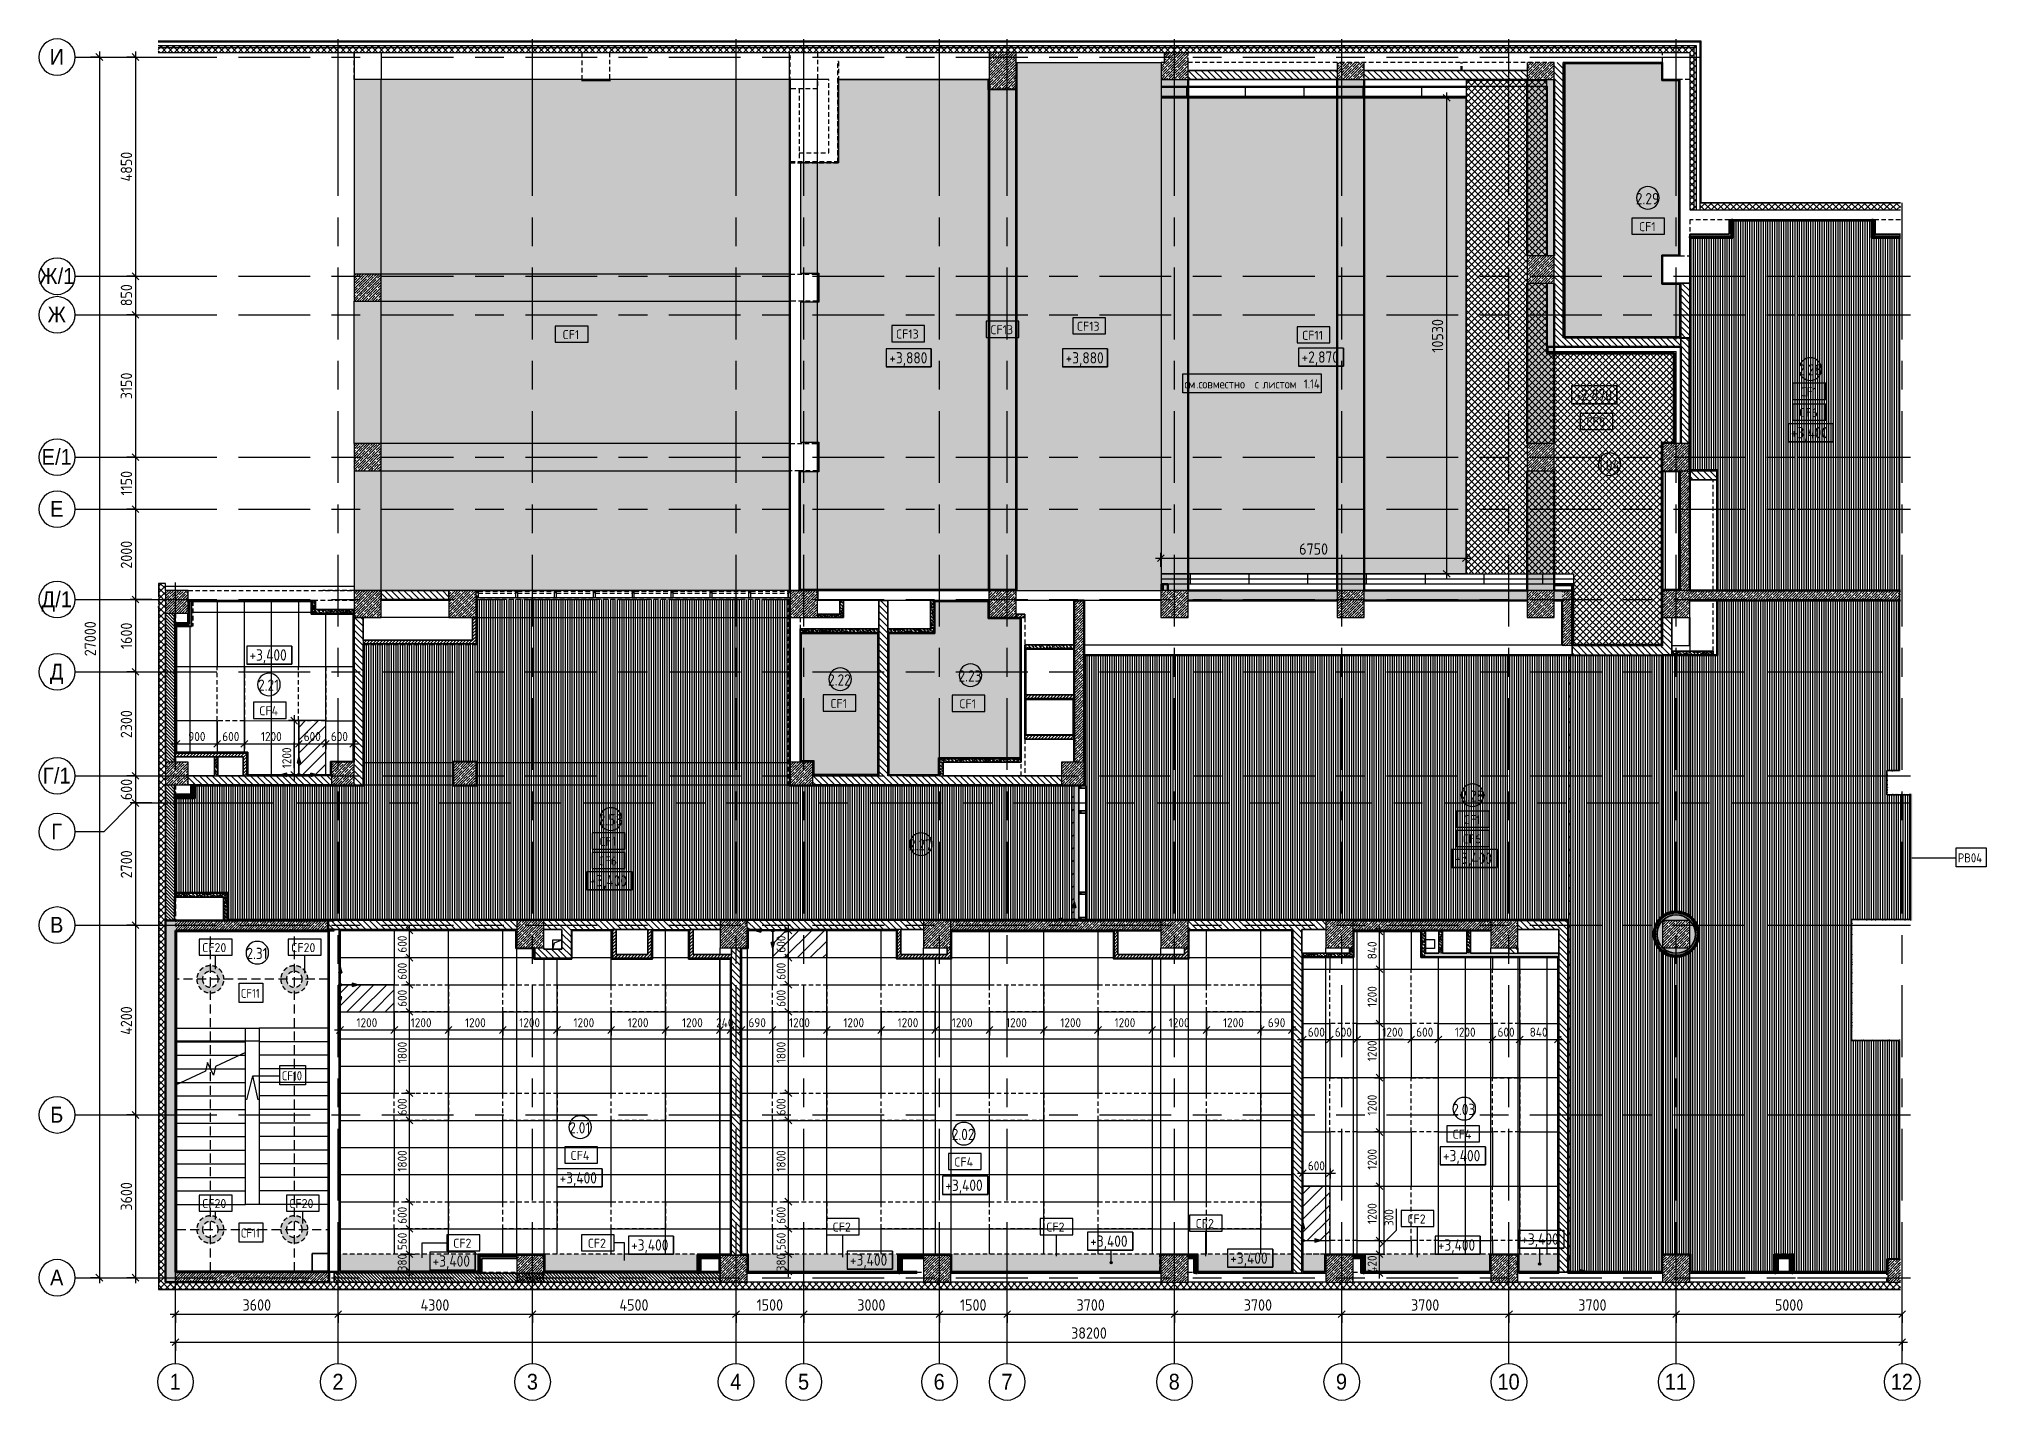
# Model space of a CAD drawing. Header units: millimetres. Extents: x -2911 to 191903, y -8553 to 29000.
# Drawn here: x -2911 to 40165, y -2706 to 27400 of the extents above; entities that cross this region are included whole.
import ezdxf

# ---------------------------------------------------------------- set-up
doc = ezdxf.new("R2010")
doc.units = ezdxf.units.MM
for name, pattern in [('200_ШТРИХ__ш1_п0_6_', [160, 100, -60]), ('200_ШТРИХ_ш1п0_6_', [160, 100, -60]), ('ADSK_Штрих_ш2 п1', [300, 200, -100]), ('Осевая', [3175, 635, -476.25, 1587.5, -476.25])]:
    doc.linetypes.add(name, pattern=pattern)
for name, color, linetype, lineweight in [('0-1', 7, 'Continuous', 9), ('A-ANNO-DIMS', 7, 'Continuous', 9), ('A-ANNO-DIMS-100', 7, 'Continuous', 9), ('A-AREA-1', 7, '200_ШТРИХ_ш1п0_6_', 35), ('A-AREA-IDEN', 7, 'Continuous', 9), ('A-CLNG', 7, 'Continuous', 9), ('A-CLNG-IDEN', 7, 'Continuous', 9), ('A-CLNG-PATT', 7, 'Continuous', 9), ('A-DETL', 7, 'Continuous', 9), ('A-DETL-1', 7, 'ADSK_Штрих_ш2 п1', 9), ('A-DETL-GENF', 7, 'Continuous', 9), ('A-DETL-MBND', 7, '200_ШТРИХ__ш1_п0_6_', 9), ('A-DETL-MBND-1', 7, 'Continuous', 9), ('A-FLOR', 7, 'Continuous', 9), ('A-FLOR-1', 7, 'Continuous', 35), ('A-FLOR-PATT', 7, 'Continuous', 9), ('A-GENM', 7, 'Continuous', 9), ('A-GLAZ-CWMG', 7, 'Continuous', 9), ('A-GLAZ-CWMG-1', 7, 'Continuous', 25), ('A-WALL', 7, 'Continuous', 9), ('A-WALL-PATT', 7, 'Continuous', 9), ('G-ANNO-DIMS', 7, 'Continuous', 9), ('I-WALL', 7, 'Continuous', 9), ('S-COLS', 7, 'Continuous', 9), ('S-STRS', 7, 'Continuous', 13), ('S-STRS-1', 7, 'Continuous', 9), ('S-STRS-MBND', 7, 'Continuous', 9), ('Оси', 7, 'Continuous', 9), ('Оси-1', 7, 'Continuous', 20), ('Оси-2', 7, 'Осевая', 9)]:
    doc.layers.add(name, color=color, linetype=linetype, lineweight=lineweight)
for name, color, linetype, lineweight, true_color in [('A-DETL-GENF-1', 1, 'Continuous', 9, 0xff0000), ('A-DETL-GENF-2', 7, 'Continuous', 9, 0x004000), ('A-WALL-1', 7, 'Continuous', 25, 0x3c3c3c), ('A-WALL-2', 7, 'Continuous', 35, 0x3c3c3c), ('A-WALL-3', 7, 'Continuous', 13, 0x3c3c3c), ('A-WALL-FNSH-1', 7, 'Continuous', 9, 0x3c3c3c), ('A-WALL-FNSH-2', 7, 'Continuous', 13, 0x3c3c3c), ('G-ANNO-TEXT-1', 7, 'Continuous', 9, 0x3c3c3c)]:
    doc.layers.add(name, color=color, linetype=linetype, lineweight=lineweight, true_color=true_color)
doc.styles.add('Arial', font='arial.ttf', dxfattribs={"width": 0.9, "height": 350})
doc.styles.add('GOST Common', font='GOST_Common.ttf', dxfattribs={"width": 0.9, "height": 250})
doc.styles.add('GOST Common_1', font='GOST_Common.ttf', dxfattribs={"height": 200})
doc.styles.add('GOST Common_2', font='GOST_Common.ttf', dxfattribs={"width": 0.9, "height": 200})
doc.styles.add('ISOCPEUR', font='isocpeur.ttf', dxfattribs={"width": 0.9, "height": 250})
doc.styles.add('ISOCPEUR_1', font='isocpeur.ttf', dxfattribs={"width": 0.9, "height": 200})
doc.dimstyles.new('ISO-2_0_0_9К_Средний_округл2', dxfattribs={"dimscale": 304.8, "dimtxt": 199.196235, "dimasz": 0.492126, "dimexe": 0.393701, "dimexo": 0, "dimgap": 0, "dimtad": 1, "dimdec": 0, "dimrnd": 10, "dimzin": 0, "dimdsep": 46, "dimtxsty": 'ISOCPEUR_1', "dimblk1": 'OBLIQUE', "dimblk2": 'OBLIQUE', "dimsah": 1, "dimcen": 0.09, "dimdle": 0.393701, "dimazin": 0, "dimtfac": 1, "dimtdec": 4, "dimtix": 1, "dimtmove": 0, "dimatfit": 3, "dimfxl": 1, "dimtvp": 1, "dimtolj": 1, "dimtzin": 0, "dimarcsym": 2})
doc.dimstyles.new('ISO-2_0_0_9К_Средний_округл2_1', dxfattribs={"dimscale": 304.8, "dimtxt": 199.196235, "dimasz": 0.492126, "dimexe": 0.393701, "dimexo": 0, "dimgap": 0, "dimtad": 1, "dimdec": 0, "dimrnd": 10, "dimzin": 0, "dimdsep": 46, "dimtxsty": 'ISOCPEUR_1', "dimblk1": 'OBLIQUE', "dimblk2": 'OBLIQUE', "dimsah": 1, "dimcen": 0.09, "dimdle": 0.393701, "dimazin": 0, "dimtfac": 1, "dimtdec": 4, "dimtix": 1, "dimtmove": 1, "dimatfit": 3, "dimfxl": 1, "dimtvp": 1, "dimtolj": 1, "dimtzin": 0, "dimarcsym": 2})
doc.dimstyles.new('ISO-2_5_0_9К_БОЛЬШОЙ', dxfattribs={"dimscale": 304.8, "dimtxt": 248.995294, "dimasz": 0.492126, "dimexe": 0.393701, "dimexo": 0.984252, "dimgap": 0, "dimtad": 1, "dimdec": 0, "dimrnd": 10, "dimzin": 0, "dimdsep": 46, "dimtxsty": 'ISOCPEUR', "dimblk1": 'OBLIQUE', "dimblk2": 'OBLIQUE', "dimsah": 1, "dimcen": 0.09, "dimdle": 0.393701, "dimazin": 0, "dimtfac": 1, "dimtdec": 4, "dimtix": 1, "dimtmove": 0, "dimatfit": 3, "dimfxl": 1, "dimtvp": 1, "dimtolj": 1, "dimtzin": 0, "dimarcsym": 2})
doc.dimstyles.new('ISO-2_5_0_9К_БОЛЬШОЙ_1', dxfattribs={"dimscale": 304.8, "dimtxt": 248.995294, "dimasz": 0.492126, "dimexe": 0.393701, "dimexo": 0.984252, "dimgap": 0, "dimtad": 1, "dimdec": 0, "dimrnd": 10, "dimzin": 0, "dimdsep": 46, "dimtxsty": 'ISOCPEUR', "dimblk1": 'OBLIQUE', "dimblk2": 'OBLIQUE', "dimsah": 1, "dimcen": 0.09, "dimdle": 0.393701, "dimazin": 0, "dimtfac": 1, "dimtdec": 4, "dimtix": 1, "dimtmove": 2, "dimatfit": 3, "dimfxl": 1, "dimtvp": 1, "dimtolj": 1, "dimtzin": 0, "dimarcsym": 2})
pattern_1 = [(135, (0, 0), (-70.71068, -70.71068), [])]
pattern_2 = [(45, (0, 0), (-70.71068, 70.71068), []), (135, (0, 0), (-70.71068, -70.71068), [])]
pattern_3 = [(135, (0, 0), (-35.35534, -35.35534), [])]
pattern_4 = [(45, (0, 0), (-57.02463, 57.02463), []), (45, (57.025, 0), (-57.02463, 57.02463), [100.806, -20.161, 3.353, -16.808])]
pattern_5 = [(135, (0, 0), (-75.43415, -75.43415), [106.68, -17.78, 3.556, -17.78]), (135, (0, 75.39), (-75.43415, -75.43415), []), (50, (0, 0), (127.52922, -11.15758), [13.335, -146.685]), (355, (0, 0), (-24.66966, 133.74002), [10.668, -117.348]), (100.451, (10.63, -0.93), (102.85973, 122.5818), [11.333, -124.663]), (46.184, (0, 35.56), (189.75516, -29.43036), [20.002, -220.027]), (96.636, (15.81, 33.1), (166.1822, 173.1996), [17, -186.995]), (351.184, (0, 35.56), (166.1839, 173.1976), [16.002, -176.022]), (21, (17.78, 26.67), (106.13027, -71.58603), [13.335, -146.685]), (326, (17.78, 26.67), (43.26188, 128.93175), [10.668, -117.348]), (71.451, (26.62, 20.7), (149.39198, 57.34505), [11.333, -124.663]), (37.5, (0, 0), (2.16223, 59.18836), [3.353, -112.573, 3.353, -115.773, -117.793]), (37.5, (0, 0), (2.16223, 59.18836), [-235.052, 3.353, -114.44]), (7.5, (0, 0), (46.77386, 70.12615), [3.353, -64.567, 3.353, -109.906, -44.894]), (7.5, (0, 0), (46.77386, 70.12615), [-181.178, 3.353, -41.542]), (327.5, (-39.65, 0), (94.91367, -4.010093), [3.353, -41.097, 3.353, -135.331, -184.023]), (327.5, (-39.65, 0), (94.91367, -4.010093), [-183.134, 3.353, -180.67]), (317.5, (-57.43, 0), (103.69057, 17.79882), [3.353, -54.432, 3.353, -88.748, -130.683]), (317.5, (-57.43, 0), (103.69057, 17.79882), [-149.885, 3.353, -127.33])]
pattern_6 = [(45, (0, 0), (-35.35534, 35.35534), [])]
pattern_7 = [(0, (0, 0), (121.92, 30.48), [10.058, -81.382, 10.058, -81.382, -487.68]), (0, (0, 0), (121.92, 30.48), [-182.88, 10.058, -172.822, 10.058, -81.382, -213.36]), (0, (0, 0), (121.92, 30.48), [-457.2, 10.058, -50.902, 10.058, -142.342]), (120, (45.72, 15.24), (-87.356454, 90.345817), [10.058, -81.382, 10.058, -81.382, -487.68]), (120, (45.72, 15.24), (-87.356454, 90.345817), [-182.88, 10.058, -172.822, 10.058, -81.382, -213.36]), (120, (45.72, 15.24), (-87.356454, 90.345817), [-457.2, 10.058, -50.902, 10.058, -142.342]), (240, (60.96, 76.2), (-34.563546, -120.825817), [10.058, -81.382, 10.058, -81.382, -487.68]), (240, (60.96, 76.2), (-34.563546, -120.825817), [-182.88, 10.058, -172.822, 10.058, -81.382, -213.36]), (240, (60.96, 76.2), (-34.563546, -120.825817), [-457.2, 10.058, -50.902, 10.058, -142.342])]
pattern_8 = [(45, (0, 0), (-106.066, 106.066), []), (135, (0, 0), (-106.066, -106.066), [])]
pattern_9 = [(0, (0, 0), (406.4, 101.6), [33.528, -271.272, 33.528, -271.272, -1625.6]), (0, (0, 0), (406.4, 101.6), [-609.6, 33.528, -576.072, 33.528, -271.272, -711.2]), (0, (0, 0), (406.4, 101.6), [-1524, 33.528, -169.672, 33.528, -474.472]), (120, (152.4, 50.8), (-291.18818, 301.15272), [33.528, -271.272, 33.528, -271.272, -1625.6]), (120, (152.4, 50.8), (-291.18818, 301.15272), [-609.6, 33.528, -576.072, 33.528, -271.272, -711.2]), (120, (152.4, 50.8), (-291.18818, 301.15272), [-1524, 33.528, -169.672, 33.528, -474.472]), (240, (203.2, 254), (-115.21182, -402.75272), [33.528, -271.272, 33.528, -271.272, -1625.6]), (240, (203.2, 254), (-115.21182, -402.75272), [-609.6, 33.528, -576.072, 33.528, -271.272, -711.2]), (240, (203.2, 254), (-115.21182, -402.75272), [-1524, 33.528, -169.672, 33.528, -474.472])]
pattern_10 = [(135, (0, 0), (-84.8528, -84.8528), []), (225, (0, 0), (84.8528, -84.8528), [])]
pattern_11 = [(270, (25051, 3224), (600, 4e-14), []), (0, (25051, 3224), (0, 1200), [])]
pattern_12 = [(180, (9721, 1679.5), (-7e-14, -600), []), (270, (9721, 1679.5), (1200, 7e-14), [])]
pattern_13 = [(180, (2551, 3479.5), (-7e-14, -600), []), (270, (2551, 3479.5), (1200, 7e-14), [])]
pattern_14 = [(180, (26460, 15460), (-4e-13, -3050), []), (270, (26460, 15460), (1300, 8e-14), [])]
pattern_15 = [(180, (45880, 41582), (4e-13, -3050), []), (270, (45880, 41582.1), (1300, 8e-14), [])]
pattern_16 = [(45, (0, 0), (-141.4214, 141.4214), [])]

msp = doc.modelspace()

# ---------------------------------------------------------------- texts
at = {"layer": 'A-AREA-IDEN', "char_height": 250, "attachment_point": 1, "style": 'GOST Common'}
for s, insert, width in [('2.29', (32417.9, 23992.8), 663.797), ('2.28', (36011.4, 20206.6), 663.797), ('1.04', (31582.2, 18101.8), 627.721), ('2.23', (17433.7, 13435.3), 663.797), ('2.21', (1935.8, 13231.5), 606.076), ('2.22', (14546.8, 13347.3), 663.797), ('2.28', (28537.8, 10781), 663.797), ('2.58', (9475.5, 10253.3), 663.797), ('2.27', (16336.2, 9699.3), 663.797), ('2.31', (1678.3, 7297.3), 606.076), ('2.03', (28355.6, 3847.5), 663.797), ('2.01', (8820.9, 3440.2), 606.076), ('2.02', (17282.7, 3294.6), 663.797)]:
    msp.add_mtext(s, dxfattribs=dict(at, insert=insert, width=width))
at = {"layer": 'A-CLNG-IDEN', "char_height": 200, "attachment_point": 1, "style": 'GOST Common_1'}
for s, insert, width in [('CF1', (32485.8, 23347.5), 472.996), ('CF13', (20049.3, 21144.7), 641.35), ('CF1', (8672.2, 20959.7), 472.996), ('CF13', (16047.7, 20972.7), 641.35), ('CF13', (18135.8, 21068), 641.35), ('CF11', (25032.7, 20944.2), 593.249), ('CF1', (36053, 19695.2), 472.996), ('CF8', (31321, 19030.2), 529.114), ('CF6', (36030, 19236.3), 529.114), ('CF4', (1962.6, 12640), 553.164), ('CF1', (14597.2, 12800.2), 472.996), ('CF1', (17450.7, 12794.7), 472.996), ('CF1', (28607.9, 10231.8), 472.996), ('CF1', (9487.9, 9750.7), 472.996), ('CF6', (28584.9, 9806.7), 529.114), ('CF6', (9464.9, 9319.8), 529.114), ('CF20', (699.6, 7400.6), 705.485), ('CF20', (2669.7, 7400.6), 705.485), ('CF4', (28362, 3272.4), 553.164), ('CF4', (8848, 2803.7), 553.164), ('CF4', (17338, 2658.7), 553.164), ('CF20', (699.6, 1740.1), 705.485), ('CF20', (2626.6, 1740.1), 705.485), ('CF2', (22678.3, 1298), 529.114), ('CF2', (27362.1, 1398.8), 529.114), ('CF2', (6252.8, 862.1), 529.114), ('CF2', (9229.1, 862.1), 529.114), ('CF2', (14646, 1219.9), 529.114), ('CF2', (19373, 1219.9), 529.114)]:
    msp.add_mtext(s, dxfattribs=dict(at, insert=insert, width=width))
at = {"layer": 'G-ANNO-DIMS', "char_height": 250, "attachment_point": 1, "line_spacing_factor": 1.022761, "style": 'GOST Common'}
for s, insert, width in [('+3,880', (15901.8, 20471.6), 1028.823), ('+3,880', (19802.3, 20471.6), 1028.823), ('+2,870', (25022.9, 20488.7), 1028.823), ('+2,870', (31064.2, 19654.2), 1028.823), ('+3,400', (35843.6, 18816.9), 1055.976), ('+3,400', (1745, 13899.1), 1055.976), ('+3,400', (28409, 9402.7), 1055.976), ('+3,400', (9272.4, 8905.6), 1055.976), ('+3,400', (28149.8, 2824.2), 1055.976), ('+3,400', (8606.8, 2333), 1055.976), ('+3,400', (17141.1, 2169.2), 1055.976), ('+3,400', (20346.5, 933.2), 1055.976), ('+3,400', (29883.8, 980.7), 1055.976), ('+3,400', (5798.9, 494.1), 1055.976), ('+3,400', (10188.5, 847.7), 1055.976), ('+3,400', (15030, 515.7), 1055.976), ('+3,400', (23444.8, 557.5), 1055.976), ('+3,400', (28035.8, 847.7), 1055.976)]:
    msp.add_mtext(s, dxfattribs=dict(at, insert=insert, width=width))
at = {"layer": 'G-ANNO-TEXT-1', "char_height": 200, "attachment_point": 1, "style": 'GOST Common_2'}
for s, insert, width in [('\\fGOST Common|b0|i0|c204|p34|;\\W.9; ', (23921.2, 19868.6), 79.367), ('\\fGOST Common|b0|i0|c204|p34|;\\W.9; ', (24093.8, 19868.6), 79.367), (' 1.14', (24963, 19868.6), 541.139), ('см', (22432.9, 19868.6), 310.253), ('\\fGOST Common|b0|i0|c204|p34|;\\W.9;.', (22688.9, 19868.6), 64.937), ('совместно', (22742.5, 19868.6), 1428.607), ('\\fGOST Common|b0|i0|c204|p34|;\\W.9;с', (23986.7, 19868.6), 129.873), ('листом', (24159.3, 19868.6), 974.05), ('PB04', (39541.5, 9386.7), 699.873), ('CF11', (1555.3, 6388.7), 533.924), ('CF10', (2460, 4566.3), 584.43), ('CF11', (1555.3, 1088.7), 533.924)]:
    msp.add_mtext(s, dxfattribs=dict(at, insert=insert, width=width))
at = {"layer": 'Оси', "char_height": 350, "attachment_point": 1, "style": 'Arial'}
for s, insert, width in [('\\fArial|b0|i0|c204|p34|;\\W.9;И', (-2675.5, 27181), 389.62), ('\\fArial|b0|i0|c204|p34|;\\W.9;Ж', (-2907.7, 22331), 497.848), ('/1', (-2496.9, 22331), 454.557), ('\\fArial|b0|i0|c204|p34|;\\W.9;Ж', (-2720, 21481), 497.848), ('\\fArial|b0|i0|c204|p34|;\\W.9;Е', (-2851, 18331), 360.759), ('/1', (-2553.3, 18331), 454.557), ('\\fArial|b0|i0|c204|p34|;\\W.9;Е', (-2663.8, 17181), 360.759), ('\\fArial|b0|i0|c204|p34|;\\W.9;Д', (-2854.1, 15181), 367.975), ('/1', (-2550.5, 15181), 454.557), ('\\fArial|b0|i0|c204|p34|;\\W.9;Д', (-2666.5, 13581), 367.975), ('\\fArial|b0|i0|c204|p34|;\\W.9;Г', (-2824.4, 11281), 295.823), ('/1', (-2580.3, 11281), 454.557), ('\\fArial|b0|i0|c204|p34|;\\W.9;Г', (-2636.8, 10046), 295.823), ('\\fArial|b0|i0|c204|p34|;\\W.9;В', (-2663.8, 7981), 360.759), ('\\fArial|b0|i0|c204|p34|;\\W.9;Б', (-2660.6, 3781), 353.544), ('\\fArial|b0|i0|c204|p34|;\\W.9;А', (-2663.8, 181), 360.759), ('\\fArial|b0|i0|c204|p34|;\\W.9;1', (-17.5, -2125.6), 303.038), ('\\fArial|b0|i0|c204|p34|;\\W.9;2', (3582.5, -2125.6), 303.038), ('\\fArial|b0|i0|c204|p34|;\\W.9;3', (7882.5, -2125.6), 303.038), ('\\fArial|b0|i0|c204|p34|;\\W.9;4', (12382.5, -2125.6), 303.038), ('\\fArial|b0|i0|c204|p34|;\\W.9;5', (13882.5, -2125.6), 303.038), ('\\fArial|b0|i0|c204|p34|;\\W.9;6', (16882.5, -2125.6), 303.038), ('\\fArial|b0|i0|c204|p34|;\\W.9;7', (18382.5, -2125.6), 303.038), ('\\fArial|b0|i0|c204|p34|;\\W.9;8', (22082.5, -2125.6), 303.038), ('\\fArial|b0|i0|c204|p34|;\\W.9;9', (25782.5, -2125.6), 303.038), ('10', (29357.4, -2125.6), 606.076), ('11', (33057.4, -2125.6), 606.076), ('12', (38057.4, -2125.6), 606.076)]:
    msp.add_mtext(s, dxfattribs=dict(at, insert=insert, width=width))

# ---------------------------------------------------------------- blocks, each defined once
blk = doc.blocks.new('BSC_Колонна _Прямоугольная - 600х600-23286269-План потолков с обозначением видов отделки и геометрии 2 этажа в осях 1-12')
at = {"layer": 'S-COLS'}
h = blk.add_hatch(dxfattribs=at)
h.set_pattern_fill('FP_1', color=256, style=0, pattern_type=2)
h.set_pattern_definition([(45, (-29509.74, -7600), (-57.02463, 57.02463), []), (45, (-29452.72, -7600), (-57.02463, 57.02463), [100.806, -20.161, 3.353, -16.808])])
h.paths.add_polyline_path([(-300, -300), (300, -300), (300, 300), (-300, 300), (-300, 167)])
for p, q in [((300, 300), (-300, 300)), ((-300, 300), (-300, -300)), ((300, -300), (300, 300)), ((-300, -300), (300, -300))]:
    blk.add_line(p, q, dxfattribs=at)
blk = doc.blocks.new('BSC_Колонна _Прямоугольная - 600х600-V1-План потолков с обозначением видов отделки и геометрии 2 этажа в осях 1-12')
at = {"layer": 'S-COLS'}
h = blk.add_hatch(dxfattribs=at)
h.set_pattern_fill('FP_2', color=256, style=0, pattern_type=2)
h.set_pattern_definition([(45, (-25860, -200), (-57.02463, 57.02463), []), (45, (-25802.975, -200), (-57.02463, 57.02463), [100.806, -20.161, 3.353, -16.808])])
h.paths.add_polyline_path([(-300, -300), (300, -300), (300, 300), (-300, 300), (-300, -277)])
for p, q in [((300, 300), (-300, 300)), ((-300, 300), (-300, -300)), ((300, -300), (300, 300)), ((-300, -300), (300, -300))]:
    blk.add_line(p, q, dxfattribs=at)
blk = doc.blocks.new('BSC_Колонна _Прямоугольная - 600х600-V2-План потолков с обозначением видов отделки и геометрии 2 этажа в осях 1-12')
at = {"layer": 'S-COLS'}
h = blk.add_hatch(dxfattribs=at)
h.set_pattern_fill('FP_3', color=256, style=0, pattern_type=2)
h.set_pattern_definition([(45, (-29509.74, -200), (-57.02463, 57.02463), []), (45, (-29452.72, -200), (-57.02463, 57.02463), [100.806, -20.161, 3.353, -16.808])])
h.paths.add_polyline_path([(-300, -300), (300, -300), (300, 300), (-300, 300), (-300, -277)])
for p, q in [((300, 300), (-300, 300)), ((-300, 300), (-300, -300)), ((300, -300), (300, 300)), ((-300, -300), (300, -300))]:
    blk.add_line(p, q, dxfattribs=at)
blk = doc.blocks.new('BSC_Колонна _Прямоугольная - 600х800-24078684-План потолков с обозначением видов отделки и геометрии 2 этажа в осях 1-12')
at = {"layer": 'A-DETL-MBND'}
for p, q in [((-300, -400), (-300, 400)), ((300, 400), (300, -400)), ((300, -400), (-300, -400))]:
    blk.add_line(p, q, dxfattribs=at)
blk = doc.blocks.new('BSC_Колонна _Прямоугольная - 600х600-V3-План потолков с обозначением видов отделки и геометрии 2 этажа в осях 1-12')
at = {"layer": 'S-COLS'}
h = blk.add_hatch(dxfattribs=at)
h.set_pattern_fill('FP_4', color=256, style=0, pattern_type=2)
h.set_pattern_definition([(45, (-14010, -14900), (-57.02463, 57.02463), []), (45, (-13952.975, -14900), (-57.02463, 57.02463), [100.806, -20.161, 3.353, -16.808])])
h.paths.add_polyline_path([(-300, -300), (300, -300), (300, 300), (-300, 300), (-300, -269)])
for p, q in [((300, 300), (-300, 300)), ((-300, 300), (-300, -300)), ((300, -300), (300, 300)), ((-300, -300), (300, -300))]:
    blk.add_line(p, q, dxfattribs=at)
blk = doc.blocks.new('BSC_Колонна _Прямоугольная - 600х600-23295697-План потолков с обозначением видов отделки и геометрии 2 этажа в осях 1-12')
at = {"layer": 'A-DETL-MBND'}
for p, q in [((-300, 300), (300, 300)), ((300, 300), (300, -300)), ((-100, -300), (-300, -300)), ((300, -300), (-80, -300))]:
    blk.add_line(p, q, dxfattribs=at)
blk = doc.blocks.new('BSC_Колонна _Прямоугольная - 600х600-V4-План потолков с обозначением видов отделки и геометрии 2 этажа в осях 1-12')
at = {"layer": 'A-DETL-MBND'}
for p, q in [((-300, 300), (300, 300)), ((300, 300), (300, -300)), ((300, -300), (-300, -300))]:
    blk.add_line(p, q, dxfattribs=at)
blk = doc.blocks.new('BSC_Колонна _Прямоугольная - 600х600-V5-План потолков с обозначением видов отделки и геометрии 2 этажа в осях 1-12')
at = {"layer": 'S-COLS'}
h = blk.add_hatch(dxfattribs=at)
h.set_pattern_fill('FP_5', color=256, style=0, pattern_type=2)
h.set_pattern_definition([(45, (-25860, -7600), (-57.02463, 57.02463), []), (45, (-25802.975, -7600), (-57.02463, 57.02463), [100.806, -20.161, 3.353, -16.808])])
h.paths.add_polyline_path([(-300, -300), (300, -300), (300, 300), (-300, 300), (-300, 167)])
for p, q in [((300, 300), (-300, 300)), ((-300, 300), (-300, -300)), ((300, -300), (300, 300)), ((-300, -300), (300, -300))]:
    blk.add_line(p, q, dxfattribs=at)
blk = doc.blocks.new('BSC_Колонна _Прямоугольная - 600х600-V6-План потолков с обозначением видов отделки и геометрии 2 этажа в осях 1-12')
at = {"layer": 'S-COLS'}
h = blk.add_hatch(dxfattribs=at)
h.set_pattern_fill('FP_6', color=256, style=0, pattern_type=2)
h.set_pattern_definition([(45, (-26110, -26800), (-57.02463, 57.02463), []), (45, (-26052.975, -26800), (-57.02463, 57.02463), [100.806, -20.161, 3.353, -16.808])])
h.paths.add_polyline_path([(-300, -300), (300, -300), (300, 80), (-300, 80)])
for p, q in [((-300, 80), (-300, -300)), ((300, -300), (300, 80)), ((-300, -300), (300, -300))]:
    blk.add_line(p, q, dxfattribs=at)
blk = doc.blocks.new('BSC_Колонна _Прямоугольная - 600х600-V7-План потолков с обозначением видов отделки и геометрии 2 этажа в осях 1-12')
at = {"layer": 'S-COLS'}
h = blk.add_hatch(dxfattribs=at)
h.set_pattern_fill('FP_7', color=256, style=0, pattern_type=2)
h.set_pattern_definition([(45, (-26110, -14900), (-57.02463, 57.02463), []), (45, (-26052.975, -14900), (-57.02463, 57.02463), [100.806, -20.161, 3.353, -16.808])])
h.paths.add_polyline_path([(-300, -300), (300, -300), (300, 300), (-300, 300)])
for p, q in [((300, 300), (-300, 300)), ((-300, 300), (-300, -300)), ((300, -300), (300, 300)), ((-300, -300), (300, -300))]:
    blk.add_line(p, q, dxfattribs=at)
blk = doc.blocks.new('BSC_Колонна _Прямоугольная - 600х600-V8-План потолков с обозначением видов отделки и геометрии 2 этажа в осях 1-12')
at = {"layer": 'S-COLS'}
h = blk.add_hatch(dxfattribs=at)
h.set_pattern_fill('FP_12', color=256, style=0, pattern_type=2)
h.set_pattern_definition([(45, (-33310, -7600), (-57.02463, 57.02463), []), (45, (-33252.975, -7600), (-57.02463, 57.02463), [100.806, -20.161, 3.353, -16.808])])
h.paths.add_polyline_path([(-230, -300), (300, -300), (300, 300), (-300, 300), (-300, -300)])
for p, q in [((300, 300), (-300, 300)), ((-300, 300), (-300, -300)), ((300, -300), (300, 300)), ((-300, -300), (300, -300))]:
    blk.add_line(p, q, dxfattribs=at)
blk = doc.blocks.new('BSC_Колонна _Прямоугольная - 600х600-V9-План потолков с обозначением видов отделки и геометрии 2 этажа в осях 1-12')
at = {"layer": 'S-COLS'}
h = blk.add_hatch(dxfattribs=at)
h.set_pattern_fill('FP_13', color=256, style=0, pattern_type=2)
h.set_pattern_definition([(45, (-33310, -200), (-57.02463, 57.02463), []), (45, (-33252.975, -200), (-57.02463, 57.02463), [100.806, -20.161, 3.353, -16.808])])
h.paths.add_polyline_path([(-300, -300), (300, -300), (300, 300), (-300, 300), (-300, -277)])
for p, q in [((300, 300), (-300, 300)), ((-300, 300), (-300, -300)), ((300, -300), (300, 300)), ((-300, -300), (300, -300))]:
    blk.add_line(p, q, dxfattribs=at)
blk = doc.blocks.new('120_Окно_СКБ_2Ст - 120_Окно_СКБ_2Ст 2100х2400 _мал створка справа_-22446225-План потолков с обозначением видов отделки и геометрии 2 этажа в осях 1-12')
at = {"layer": 'A-DETL-MBND'}
for p, q in [((-1030, -127), (-1050, -127)), ((-1050, -127), (-1030, -127))]:
    blk.add_line(p, q, dxfattribs=at)
blk = doc.blocks.new('BSC_Колонна _Прямоугольная - 500х500-23286270-План потолков с обозначением видов отделки и геометрии 2 этажа в осях 1-12')
at = {"layer": 'S-COLS'}
h = blk.add_hatch(dxfattribs=at)
h.set_pattern_fill('FP_14', color=256, style=0, pattern_type=2)
h.set_pattern_definition([(45, (-140, -14950), (-57.02463, 57.02463), []), (45, (-82.975, -14950), (-57.02463, 57.02463), [100.806, -20.161, 3.353, -16.808])])
h.paths.add_polyline_path([(-250, -250), (250, -250), (250, 250), (-250, 250), (-250, -74)])
for p, q in [((250, 250), (-250, 250)), ((-250, 250), (-250, -250)), ((250, -250), (250, 250)), ((-250, -250), (250, -250))]:
    blk.add_line(p, q, dxfattribs=at)
blk = doc.blocks.new('BSC_Колонна _Прямоугольная - 600х600-V10-План потолков с обозначением видов отделки и геометрии 2 этажа в осях 1-12')
at = {"layer": 'S-COLS'}
h = blk.add_hatch(dxfattribs=at)
h.set_pattern_fill('FP_15', color=256, style=0, pattern_type=2)
h.set_pattern_definition([(45, (-30310, -26800), (-57.02463, 57.02463), []), (45, (-30252.975, -26800), (-57.02463, 57.02463), [100.806, -20.161, 3.353, -16.808])])
h.paths.add_polyline_path([(-262, -300), (300, -300), (300, 80), (-300, 80), (-300, -300)])
for p, q in [((-300, 80), (-300, -300)), ((300, -300), (300, 80)), ((-300, -300), (300, -300))]:
    blk.add_line(p, q, dxfattribs=at)
blk = doc.blocks.new('BSC_Колонна _Прямоугольная - 600х600-V11-План потолков с обозначением видов отделки и геометрии 2 этажа в осях 1-12')
at = {"layer": 'S-COLS'}
h = blk.add_hatch(dxfattribs=at)
h.set_pattern_fill('FP_16', color=256, style=0, pattern_type=2)
h.set_pattern_definition([(45, (-33310, -18150), (-57.02463, 57.02463), []), (45, (-33252.975, -18150), (-57.02463, 57.02463), [100.806, -20.161, 3.353, -16.808])])
h.paths.add_polyline_path([(-230, -300), (290, -300), (290, 300), (-300, 300), (-300, -300)])
for p, q in [((290, 300), (-300, 300)), ((-300, 300), (-300, -300)), ((-300, -300), (290, -300))]:
    blk.add_line(p, q, dxfattribs=at)
blk = doc.blocks.new('BSC_Колонна _Прямоугольная - 600х600-V12-План потолков с обозначением видов отделки и геометрии 2 этажа в осях 1-12')
at = {"layer": 'S-COLS'}
h = blk.add_hatch(dxfattribs=at)
h.set_pattern_fill('FP_17', color=256, style=0, pattern_type=2)
h.set_pattern_definition([(45, (-33310, -14900), (-57.02463, 57.02463), []), (45, (-33252.975, -14900), (-57.02463, 57.02463), [100.806, -20.161, 3.353, -16.808])])
h.paths.add_polyline_path([(-300, -300), (300, -300), (300, 80), (290, 80), (290, 300), (-300, 300), (-300, -269)])
for p, q in [((290, 300), (-300, 300)), ((-300, 300), (-300, -300)), ((300, -300), (300, 80)), ((-300, -300), (290, -300)), ((290, -300), (300, -300))]:
    blk.add_line(p, q, dxfattribs=at)
blk = doc.blocks.new('BSC_Колонна _Прямоугольная - 600х600-V13-План потолков с обозначением видов отделки и геометрии 2 этажа в осях 1-12')
at = {"layer": 'S-COLS'}
h = blk.add_hatch(dxfattribs=at)
h.set_pattern_fill('FP_19', color=256, style=0, pattern_type=2)
h.set_pattern_definition([(45, (-22210, -26800), (-57.02463, 57.02463), []), (45, (-22152.975, -26800), (-57.02463, 57.02463), [100.806, -20.161, 3.353, -16.808])])
h.paths.add_polyline_path([(-295, -300), (300, -300), (300, 300), (-225, 300), (-225, 80), (-295, 80), (-295, 70)])
for p, q in [((300, -300), (300, 80)), ((-295, -300), (300, -300))]:
    blk.add_line(p, q, dxfattribs=at)
blk = doc.blocks.new('BSC_Колонна _Прямоугольная - 500х500-V14-План потолков с обозначением видов отделки и геометрии 2 этажа в осях 1-12')
at = {"layer": 'S-COLS'}
h = blk.add_hatch(dxfattribs=at)
h.set_pattern_fill('FP_20', color=256, style=0, pattern_type=2)
h.set_pattern_definition([(45, (-19960, -11150), (-57.02463, 57.02463), []), (45, (-19902.975, -11150), (-57.02463, 57.02463), [100.806, -20.161, 3.353, -16.808])])
h.paths.add_polyline_path([(-250, -250), (250, -250), (250, 250), (-250, 250)])
for p, q in [((250, 250), (-250, 250)), ((-250, 250), (-250, -250)), ((250, -250), (250, 250)), ((-250, -250), (250, -250))]:
    blk.add_line(p, q, dxfattribs=at)
blk = doc.blocks.new('BSC_Колонна _Прямоугольная - 600х600-V15-План потолков с обозначением видов отделки и геометрии 2 этажа в осях 1-12')
at = {"layer": 'S-COLS'}
h = blk.add_hatch(dxfattribs=at)
h.set_pattern_fill('FP_21', color=256, style=0, pattern_type=2)
h.set_pattern_definition([(45, (-30310, -14900), (-57.02463, 57.02463), []), (45, (-30252.975, -14900), (-57.02463, 57.02463), [100.806, -20.161, 3.353, -16.808])])
h.paths.add_polyline_path([(-262, -300), (300, -300), (300, 300), (-300, 300), (-300, -300)])
for p, q in [((300, 300), (-300, 300)), ((-300, 300), (-300, -300)), ((300, -300), (300, 300)), ((-300, -300), (300, -300))]:
    blk.add_line(p, q, dxfattribs=at)
blk = doc.blocks.new('BSC_Колонна _Прямоугольная - 500х500-V16-План потолков с обозначением видов отделки и геометрии 2 этажа в осях 1-12')
at = {"layer": 'S-COLS'}
h = blk.add_hatch(dxfattribs=at)
h.set_pattern_fill('FP_22', color=256, style=0, pattern_type=2)
h.set_pattern_definition([(45, (-38240, -150), (-57.02463, 57.02463), []), (45, (-38182.975, -150), (-57.02463, 57.02463), [100.806, -20.161, 3.353, -16.808])])
h.paths.add_polyline_path([(-250, -250), (30, -250), (30, 250), (-250, 250), (-250, -227)])
for p, q in [((30, 250), (-250, 250)), ((-250, 250), (-250, -250)), ((-250, -250), (30, -250))]:
    blk.add_line(p, q, dxfattribs=at)
blk = doc.blocks.new('Перекрытия 3 - Перекрытия 4-20977624-План потолков с обозначением видов отделки и геометрии 2 этажа в осях 1-12')
at = {"layer": 'S-STRS'}
for p, q in [((22810, 26099), (22810, 26131)), ((23710, 26099), (23710, 26131)), ((24610, 26099), (24610, 26131)), ((25510, 26099), (25510, 26131)), ((26410, 26099), (26410, 26131)), ((26410, 26099), (26410, 26131)), ((27310, 26099), (27310, 26131)), ((28210, 26099), (28210, 26131))]:
    blk.add_line(p, q, dxfattribs=at)
blk = doc.blocks.new('BSC_Колонна _Прямоугольная - 600х600-V18-План потолков с обозначением видов отделки и геометрии 2 этажа в осях 1-12')
at = {"layer": 'A-DETL-MBND'}
blk.add_line((80, 300), (300, 300), dxfattribs=at)
blk = doc.blocks.new('BSC_Колонна _Прямоугольная - 500х500-V19-План потолков с обозначением видов отделки и геометрии 2 этажа в осях 1-12')
at = {"layer": 'S-COLS'}
h = blk.add_hatch(dxfattribs=at)
h.set_pattern_fill('FP_24', color=256, style=0, pattern_type=2)
h.set_pattern_definition([(45, (-13960, -11150), (-57.02463, 57.02463), []), (45, (-13902.975, -11150), (-57.02463, 57.02463), [100.806, -20.161, 3.353, -16.808])])
h.paths.add_polyline_path([(-250, -250), (250, -250), (250, 250), (-250, 250), (-250, 49)])
for p, q in [((250, 250), (-250, 250)), ((-250, 250), (-250, -250)), ((250, -250), (250, 250)), ((-250, -250), (250, -250))]:
    blk.add_line(p, q, dxfattribs=at)
blk = doc.blocks.new('BSC_Колонна _Прямоугольная - 600х600-V20-План потолков с обозначением видов отделки и геометрии 2 этажа в осях 1-12')
at = {"layer": 'S-COLS'}
h = blk.add_hatch(dxfattribs=at)
h.set_pattern_fill('FP_25', color=256, style=0, pattern_type=2)
h.set_pattern_definition([(45, (-22210, -14900), (-57.02463, 57.02463), []), (45, (-22152.975, -14900), (-57.02463, 57.02463), [100.806, -20.161, 3.353, -16.808])])
h.paths.add_polyline_path([(-300, -300), (300, -300), (300, 300), (-295, 300), (-295, 80), (-300, 80)])
for p, q in [((-300, 80), (-300, -300)), ((300, 300), (-295, 300)), ((300, -300), (300, 300)), ((-300, -300), (300, -300))]:
    blk.add_line(p, q, dxfattribs=at)
blk = doc.blocks.new('BSC_Колонна _Прямоугольная - 600х600-V21-План потолков с обозначением видов отделки и геометрии 2 этажа в осях 1-12')
at = {"layer": 'A-DETL-MBND'}
for p, q in [((-300, -300), (-300, 300)), ((300, 300), (300, -300)), ((300, -300), (-300, -300))]:
    blk.add_line(p, q, dxfattribs=at)
blk = doc.blocks.new('BSC_Колонна _Прямоугольная - 600х600-17858062-План потолков с обозначением видов отделки и геометрии 2 этажа в осях 1-12')
at = {"layer": 'S-COLS'}
h = blk.add_hatch(dxfattribs=at)
h.set_pattern_fill('FP_26', color=256, style=0, pattern_type=2)
h.set_pattern_definition([(45, (-4360, -18150), (-57.02463, 57.02463), []), (45, (-4302.975, -18150), (-57.02463, 57.02463), [100.806, -20.161, 3.353, -16.808])])
h.paths.add_polyline_path([(-300, -300), (300, -300), (300, 300), (-300, 300)])
for p, q in [((300, 300), (-300, 300)), ((-300, 300), (-300, -300)), ((300, -300), (300, 300)), ((-300, -300), (300, -300))]:
    blk.add_line(p, q, dxfattribs=at)
blk = doc.blocks.new('BSC_Колонна _Прямоугольная - 600х600-V22-План потолков с обозначением видов отделки и геометрии 2 этажа в осях 1-12')
at = {"layer": 'S-COLS'}
h = blk.add_hatch(dxfattribs=at)
h.set_pattern_fill('FP_27', color=256, style=0, pattern_type=2)
h.set_pattern_definition([(45, (-4360, -21900), (-57.02463, 57.02463), []), (45, (-4302.975, -21900), (-57.02463, 57.02463), [100.806, -20.161, 3.353, -16.808])])
h.paths.add_polyline_path([(-300, -300), (300, -300), (300, 300), (-300, 300)])
for p, q in [((300, 300), (-300, 300)), ((-300, 300), (-300, -300)), ((300, -300), (300, 300)), ((-300, -300), (300, -300))]:
    blk.add_line(p, q, dxfattribs=at)
blk = doc.blocks.new('BSC_Колонна _Прямоугольная - 600х600-V23-План потолков с обозначением видов отделки и геометрии 2 этажа в осях 1-12')
at = {"layer": 'S-COLS'}
h = blk.add_hatch(dxfattribs=at)
h.set_pattern_fill('FP_28', color=256, style=0, pattern_type=2)
h.set_pattern_definition([(45, (-22210, -7600), (-57.02463, 57.02463), []), (45, (-22152.975, -7600), (-57.02463, 57.02463), [100.806, -20.161, 3.353, -16.808])])
h.paths.add_polyline_path([(-300, -300), (300, -300), (300, 300), (-300, 300), (-300, 167)])
for p, q in [((300, 300), (-300, 300)), ((-300, 300), (-300, -300)), ((300, -300), (300, 300)), ((-300, -300), (300, -300))]:
    blk.add_line(p, q, dxfattribs=at)
blk = doc.blocks.new('BSC_Колонна _Прямоугольная - 600х600-V24-План потолков с обозначением видов отделки и геометрии 2 этажа в осях 1-12')
at = {"layer": 'S-COLS'}
h = blk.add_hatch(dxfattribs=at)
h.set_pattern_fill('FP_29', color=256, style=0, pattern_type=2)
h.set_pattern_definition([(45, (-22210, -200), (-57.02463, 57.02463), []), (45, (-22152.975, -200), (-57.02463, 57.02463), [100.806, -20.161, 3.353, -16.808])])
h.paths.add_polyline_path([(-300, -300), (300, -300), (300, 300), (-300, 300), (-300, -277)])
for p, q in [((300, 300), (-300, 300)), ((-300, 300), (-300, -300)), ((300, -300), (300, 300)), ((-300, -300), (300, -300))]:
    blk.add_line(p, q, dxfattribs=at)
blk = doc.blocks.new('BSC_Колонна _Прямоугольная - 600х600-V25-План потолков с обозначением видов отделки и геометрии 2 этажа в осях 1-12')
at = {"layer": 'S-COLS'}
h = blk.add_hatch(dxfattribs=at)
h.set_pattern_fill('FP_30', color=256, style=0, pattern_type=2)
h.set_pattern_definition([(45, (-7960, -7600), (-57.0246, 57.0246), []), (45, (-7902.975, -7600), (-57.0246, 57.0246), [100.806, -20.161, 3.353, -16.808])])
h.paths.add_polyline_path([(-300, -300), (300, -300), (300, 300), (-300, 300), (-300, 167)])
for p, q in [((300, 300), (-300, 300)), ((-300, 300), (-300, -300)), ((300, -300), (300, 300)), ((-300, -300), (300, -300))]:
    blk.add_line(p, q, dxfattribs=at)
blk = doc.blocks.new('BSC_Колонна _Прямоугольная - 500х500-22206884-План потолков с обозначением видов отделки и геометрии 2 этажа в осях 1-12')
at = {"layer": 'S-COLS'}
h = blk.add_hatch(dxfattribs=at)
h.set_pattern_fill('FP_31', color=256, style=0, pattern_type=2)
h.set_pattern_definition([(45, (-6510, -11150), (-57.02463, 57.02463), []), (45, (-6452.975, -11150), (-57.02463, 57.02463), [100.806, -20.161, 3.353, -16.808])])
h.paths.add_polyline_path([(-250, -250), (250, -250), (250, 250), (-250, 250)])
for p, q in [((250, 250), (-250, 250)), ((-250, 250), (-250, -250)), ((250, -250), (250, 250)), ((-250, -250), (250, -250))]:
    blk.add_line(p, q, dxfattribs=at)
blk = doc.blocks.new('BSC_Колонна _Прямоугольная - 500х500-V26-План потолков с обозначением видов отделки и геометрии 2 этажа в осях 1-12')
at = {"layer": 'S-COLS'}
h = blk.add_hatch(dxfattribs=at)
h.set_pattern_fill('FP_32', color=256, style=0, pattern_type=2)
h.set_pattern_definition([(45, (-3810, -11150), (-57.0246, 57.0246), []), (45, (-3752.975, -11150), (-57.0246, 57.0246), [100.806, -20.161, 3.353, -16.808])])
h.paths.add_polyline_path([(-250, -250), (250, -250), (250, 250), (-250, 250)])
for p, q in [((250, 250), (-250, 250)), ((-250, 250), (-250, -250)), ((250, -250), (250, 250)), ((-250, -250), (250, -250))]:
    blk.add_line(p, q, dxfattribs=at)
blk = doc.blocks.new('BSC_Колонна _Прямоугольная - 600х800-V27-План потолков с обозначением видов отделки и геометрии 2 этажа в осях 1-12')
at = {"layer": 'S-COLS'}
h = blk.add_hatch(dxfattribs=at)
h.set_pattern_fill('FP_33', color=256, style=0, pattern_type=2)
h.set_pattern_definition([(45, (-18410.26, -26700), (-57.02463, 57.02463), []), (45, (-18353.23, -26700), (-57.02463, 57.02463), [100.806, -20.161, 3.353, -16.808])])
h.paths.add_polyline_path([(-300, -400), (300, -400), (300, 400), (-300, 400)])
for p, q in [((300, 400), (-300, 400)), ((-300, 400), (-300, -400)), ((300, -400), (300, 400)), ((-300, -400), (300, -400))]:
    blk.add_line(p, q, dxfattribs=at)
blk = doc.blocks.new('BSC_Колонна _Прямоугольная - 600х600-20441433-План потолков с обозначением видов отделки и геометрии 2 этажа в осях 1-12')
at = {"layer": 'S-COLS'}
h = blk.add_hatch(dxfattribs=at)
h.set_pattern_fill('FP_34', color=256, style=0, pattern_type=2)
h.set_pattern_definition([(45, (-12460, -7600), (-57.02463, 57.02463), []), (45, (-12402.975, -7600), (-57.02463, 57.02463), [100.806, -20.161, 3.353, -16.808])])
h.paths.add_polyline_path([(-300, -300), (300, -300), (300, 300), (-300, 300), (-300, 167)])
for p, q in [((300, 300), (-300, 300)), ((-300, 300), (-300, -300)), ((300, -300), (300, 300)), ((-300, -300), (300, -300))]:
    blk.add_line(p, q, dxfattribs=at)
blk = doc.blocks.new('BSC_Колонна _Прямоугольная - 600х600-V28-План потолков с обозначением видов отделки и геометрии 2 этажа в осях 1-12')
at = {"layer": 'S-COLS'}
h = blk.add_hatch(dxfattribs=at)
h.set_pattern_fill('FP_35', color=256, style=0, pattern_type=2)
h.set_pattern_definition([(45, (-16960, -7600), (-57.02463, 57.02463), []), (45, (-16902.975, -7600), (-57.02463, 57.02463), [100.806, -20.161, 3.353, -16.808])])
h.paths.add_polyline_path([(-253, -300), (300, -300), (300, 300), (-300, 300), (-300, -300)])
for p, q in [((300, 300), (-300, 300)), ((-300, 300), (-300, -300)), ((300, -300), (300, 300)), ((-300, -300), (300, -300))]:
    blk.add_line(p, q, dxfattribs=at)
blk = doc.blocks.new('BSC_Колонна _Прямоугольная - 500х500-V29-План потолков с обозначением видов отделки и геометрии 2 этажа в осях 1-12')
at = {"layer": 'S-COLS'}
h = blk.add_hatch(dxfattribs=at)
h.set_pattern_fill('FP_36', color=256, style=0, pattern_type=2)
h.set_pattern_definition([(45, (-140, -11150), (-57.0246, 57.0246), []), (45, (-82.975, -11150), (-57.0246, 57.0246), [100.806, -20.161, 3.353, -16.808])])
h.paths.add_polyline_path([(-250, -250), (250, -250), (250, 250), (-250, 250)])
for p, q in [((250, 250), (-250, 250)), ((-250, 250), (-250, -250)), ((250, -250), (250, 250)), ((-250, -250), (250, -250))]:
    blk.add_line(p, q, dxfattribs=at)
blk = doc.blocks.new('Прямоугольный импост - Импост структурный с накладкой - 160мм-23771919-План потолков с обозначением видов отделки и геометрии 2 этажа в осях 1-12')
at = {"layer": 'A-DETL-MBND'}
for p, q in [((12840, 15183), (12840, 15200)), ((12840, 15143), (12840, 15183)), ((12840, 15183), (13660, 15183)), ((12840, 15043), (12840, 15143)), ((12840, 15143), (13660, 15143)), ((13660, 15200), (13660, 15183)), ((13660, 15183), (13660, 15143)), ((13660, 15143), (13660, 15043)), ((12840, 15043), (13660, 15043))]:
    blk.add_line(p, q, dxfattribs=at)
blk = doc.blocks.new('Прямоугольный импост - Импост структурный с накладкой - 160мм-23997896-План потолков с обозначением видов отделки и геометрии 2 этажа в осях 1-12')
at = {"layer": 'A-DETL-MBND'}
for p, q in [((-50, 40), (-50, 140)), ((-50, 140), (0, 140)), ((-40, 40), (-50, 40)), ((-50, -17), (-50, 0)), ((-50, 0), (-40, 0)), ((-40, 0), (-40, 40)), ((0, 40), (-10, 40)), ((-10, 40), (-10, 0)), ((-10, 0), (0, 0))]:
    blk.add_line(p, q, dxfattribs=at)
blk = doc.blocks.new('Прямоугольный импост - Импост структурный с накладкой - 160мм-23997897-План потолков с обозначением видов отделки и геометрии 2 этажа в осях 1-12')
at = {"layer": 'A-DETL-MBND'}
for p, q in [((-20, 140), (-50, 140)), ((-50, 140), (-50, 40)), ((-50, 40), (-40, 40)), ((-40, 40), (-40, 0)), ((-10, 0), (-10, 40)), ((-10, 40), (0, 40)), ((0, 0), (-10, 0)), ((-40, 0), (-50, 0)), ((-50, 0), (-50, -17))]:
    blk.add_line(p, q, dxfattribs=at)
blk = doc.blocks.new('Системная панель - Стекло - 40мм-23997898-План потолков с обозначением видов отделки и геометрии 2 этажа в осях 1-12')
at = {"layer": 'A-DETL-MBND'}
h = blk.add_hatch(dxfattribs=at)
h.set_pattern_fill('FP_37', color=256, style=0, pattern_type=2)
h.set_pattern_definition([(63.435, (-12996.1, -15056), (-1022.33, 3067), [1270, -762, 1270, -762, -1615.61]), (63.435, (-12996.1, -15056), (-1022.33, 3067), [-4064, 508, -1107.6]), (63.435, (-13059.6, -14992.5), (-1022.33, 3067), [1016, -1270, 762, -762, -1869.61]), (63.435, (-13059.6, -14992.5), (-1022.33, 3067), [-3810, 889, -980.6]), (63.435, (-13059.6, -14802), (-1022.33, 3067), [762, -1524, 508, -762, -2123.61]), (63.435, (-13059.6, -14802), (-1022.33, 3067), [-3556, 1143, -980.6]), (63.435, (-12869.1, -14992.5), (-1022.33, 3067), [762, -1524, 635, -25618.6]), (63.435, (-12678.6, -14802), (-1022.33, 3067), [381, -1905, 254, -25999.6]), (63.435, (-12996.1, -14484.5), (-1022.33, 3067), [254, -1905, 254, -1016, -2250.61]), (63.435, (-12996.1, -14484.5), (-1022.33, 3067), [-3429, 635, -1615.6]), (63.435, (-11853.1, -14675), (-1022.33, 3067), [1270, -1905, 1524, -1006]), (63.435, (-11853.1, -14865.5), (-1022.33, 3067), [1778, -1270, 1905, -752]), (63.435, (-11726.1, -14802), (-1022.33, 3067), [2032, -1016, 1524, -1107.6]), (63.435, (-11535.6, -14611.5), (-1022.33, 3067), [1270, -1778, 1016, -1615.6]), (63.435, (-11726.1, -14230.5), (-1022.33, 3067), [635, -2540, 762, -1742.6]), (63.435, (-11345.1, -14421), (-1022.33, 3067), [508, -2540, 508, -2123.6])])
h.paths.add_polyline_path([(-420, -40), (-410, -40), (-410, 0), (-420, 0)])
h.paths.add_polyline_path([(420, -40), (420, 0), (410, 0), (410, -40)])
blk = doc.blocks.new('Прямоугольный импост - Импост структурный с накладкой - 160мм-23771910-План потолков с обозначением видов отделки и геометрии 2 этажа в осях 1-12')
at = {"layer": 'A-DETL-MBND'}
for p, q in [((11980, 15183), (11980, 15200)), ((11980, 15143), (11980, 15183)), ((11980, 15183), (12790, 15183)), ((11980, 15043), (11980, 15143)), ((11980, 15143), (12790, 15143)), ((12790, 15200), (12790, 15183)), ((12790, 15183), (12790, 15143)), ((12790, 15143), (12790, 15043)), ((11980, 15043), (12790, 15043))]:
    blk.add_line(p, q, dxfattribs=at)
blk = doc.blocks.new('Прямоугольный импост - Импост структурный с накладкой - 160мм-23997894-План потолков с обозначением видов отделки и геометрии 2 этажа в осях 1-12')
at = {"layer": 'A-DETL-MBND'}
for p, q in [((-25, 40), (-25, 140)), ((-25, 140), (25, 140)), ((-15, 40), (-25, 40)), ((-25, -17), (-25, 0)), ((-25, 0), (-15, 0)), ((-15, 0), (-15, 40)), ((25, 40), (15, 40)), ((15, 40), (15, 0)), ((25, 140), (25, 40)), ((15, 0), (25, 0)), ((25, 0), (25, -17))]:
    blk.add_line(p, q, dxfattribs=at)
blk = doc.blocks.new('Прямоугольный импост - Импост структурный с накладкой - 160мм-23771929-План потолков с обозначением видов отделки и геометрии 2 этажа в осях 1-12')
at = {"layer": 'A-DETL-MBND'}
for p, q in [((6810, 15183), (6810, 15200)), ((6810, 15143), (6810, 15183)), ((6810, 15183), (7630, 15183)), ((6810, 15043), (6810, 15143)), ((6810, 15143), (7630, 15143)), ((7630, 15200), (7630, 15183)), ((7630, 15183), (7630, 15143)), ((7630, 15143), (7630, 15043)), ((6810, 15043), (7630, 15043))]:
    blk.add_line(p, q, dxfattribs=at)
blk = doc.blocks.new('Системная панель - Стекло - 40мм-V33-План потолков с обозначением видов отделки и геометрии 2 этажа в осях 1-12')
at = {"layer": 'A-DETL-MBND'}
h = blk.add_hatch(dxfattribs=at)
h.set_pattern_fill('FP_38', color=256, style=0, pattern_type=2)
h.set_pattern_definition([(63.435, (-12131, -15056), (-1022.33, 3067), [1270, -762, 1270, -762, -1615.61]), (63.435, (-12131, -15056), (-1022.33, 3067), [-4064, 508, -1107.6]), (63.435, (-12194.5, -14992.5), (-1022.33, 3067), [1016, -1270, 762, -762, -1869.61]), (63.435, (-12194.5, -14992.5), (-1022.33, 3067), [-3810, 889, -980.6]), (63.435, (-12194.5, -14802), (-1022.33, 3067), [762, -1524, 508, -762, -2123.61]), (63.435, (-12194.5, -14802), (-1022.33, 3067), [-3556, 1143, -980.6]), (63.435, (-12004, -14992.5), (-1022.33, 3067), [762, -1524, 635, -25618.6]), (63.435, (-11813.5, -14802), (-1022.33, 3067), [381, -1905, 254, -25999.6]), (63.435, (-12131, -14484.5), (-1022.33, 3067), [254, -1905, 254, -1016, -2250.61]), (63.435, (-12131, -14484.5), (-1022.33, 3067), [-3429, 635, -1615.6]), (63.435, (-10988, -14675), (-1022.33, 3067), [1270, -1905, 1524, -1006]), (63.435, (-10988, -14865.5), (-1022.33, 3067), [1778, -1270, 1905, -752]), (63.435, (-10861, -14802), (-1022.33, 3067), [2032, -1016, 1524, -1107.6]), (63.435, (-10670.5, -14611.5), (-1022.33, 3067), [1270, -1778, 1016, -1615.6]), (63.435, (-10861, -14230.5), (-1022.33, 3067), [635, -2540, 762, -1742.6]), (63.435, (-10480, -14421), (-1022.33, 3067), [508, -2540, 508, -2123.6])])
h.paths.add_polyline_path([(-415, -40), (-405, -40), (-405, 0), (-415, 0)])
h.paths.add_polyline_path([(415, -40), (415, 0), (405, 0), (405, -40)])
blk = doc.blocks.new('Системная панель - Стекло - 40мм-V34-План потолков с обозначением видов отделки и геометрии 2 этажа в осях 1-12')
at = {"layer": 'A-DETL-MBND'}
h = blk.add_hatch(dxfattribs=at)
h.set_pattern_fill('FP_39', color=256, style=0, pattern_type=2)
h.set_pattern_definition([(63.435, (-10411, -15056), (-1022.33, 3067), [1270, -762, 1270, -762, -1615.61]), (63.435, (-10411, -15056), (-1022.33, 3067), [-4064, 508, -1107.6]), (63.435, (-10474.5, -14992.5), (-1022.33, 3067), [1016, -1270, 762, -762, -1869.61]), (63.435, (-10474.5, -14992.5), (-1022.33, 3067), [-3810, 889, -980.6]), (63.435, (-10474.5, -14802), (-1022.33, 3067), [762, -1524, 508, -762, -2123.61]), (63.435, (-10474.5, -14802), (-1022.33, 3067), [-3556, 1143, -980.6]), (63.435, (-10284, -14992.5), (-1022.33, 3067), [762, -1524, 635, -25618.6]), (63.435, (-10093.5, -14802), (-1022.33, 3067), [381, -1905, 254, -25999.6]), (63.435, (-10411, -14484.5), (-1022.33, 3067), [254, -1905, 254, -1016, -2250.61]), (63.435, (-10411, -14484.5), (-1022.33, 3067), [-3429, 635, -1615.6]), (63.435, (-9268, -14675), (-1022.33, 3067), [1270, -1905, 1524, -1006]), (63.435, (-9268, -14865.5), (-1022.33, 3067), [1778, -1270, 1905, -752]), (63.435, (-9141, -14802), (-1022.33, 3067), [2032, -1016, 1524, -1107.6]), (63.435, (-8950.5, -14611.5), (-1022.33, 3067), [1270, -1778, 1016, -1615.6]), (63.435, (-9141, -14230.5), (-1022.33, 3067), [635, -2540, 762, -1742.6]), (63.435, (-8760, -14421), (-1022.33, 3067), [508, -2540, 508, -2123.6])])
h.paths.add_polyline_path([(-415, -40), (-405, -40), (-405, 0), (-415, 0)])
h.paths.add_polyline_path([(415, -40), (415, 0), (405, 0), (405, -40)])
blk = doc.blocks.new('Прямоугольный импост - Импост структурный с накладкой - 160мм Темный-32387058-План потолков с обозначением видов отделки и геометрии 2 этажа в осях 1-12')
at = {"layer": 'A-GLAZ-CWMG-1'}
for p, q in [((20110, 8480), (20093, 8480)), ((20093, 8480), (20093, 7970)), ((20150, 8480), (20110, 8480)), ((20250, 8480), (20150, 8480)), ((20250, 7970), (20250, 8480)), ((20093, 7970), (20110, 7970)), ((20110, 7970), (20150, 7970)), ((20150, 7970), (20250, 7970))]:
    blk.add_line(p, q, dxfattribs=at)
blk = doc.blocks.new('Прямоугольный импост - Импост структурный с накладкой - 160мм Темный-32352606-План потолков с обозначением видов отделки и геометрии 2 этажа в осях 1-12')
at = {"layer": 'A-GLAZ-CWMG-1'}
for p, q in [((0, 17), (-50, 17)), ((-50, 17), (-50, 0)), ((-50, 0), (-40, 0)), ((-40, 0), (-40, -40)), ((-10, -40), (-10, 0)), ((-10, 0), (0, 0)), ((0, 0), (0, 17)), ((-40, -40), (-50, -40)), ((-50, -40), (-50, -140)), ((-50, -140), (0, -140)), ((0, -40), (-10, -40)), ((0, -140), (0, -40))]:
    blk.add_line(p, q, dxfattribs=at)
blk = doc.blocks.new('Прямоугольный импост - Импост структурный с накладкой - 160мм Темный-32387038-План потолков с обозначением видов отделки и геометрии 2 этажа в осях 1-12')
at = {"layer": 'A-GLAZ-CWMG-1'}
for p, q in [((20110, 10830), (20093, 10830)), ((20093, 10830), (20093, 10325)), ((20150, 10830), (20110, 10830)), ((20250, 10830), (20150, 10830)), ((20250, 10325), (20250, 10830)), ((20093, 10325), (20110, 10325)), ((20110, 10325), (20150, 10325)), ((20150, 10325), (20250, 10325))]:
    blk.add_line(p, q, dxfattribs=at)
blk = doc.blocks.new('Прямоугольный импост - Импост структурный с накладкой - 160мм Темный-32355002-План потолков с обозначением видов отделки и геометрии 2 этажа в осях 1-12')
at = {"layer": 'A-GLAZ-CWMG-1'}
for p, q in [((20110, 10275), (20093, 10275)), ((20093, 10275), (20093, 8530)), ((20150, 10275), (20110, 10275)), ((20250, 10275), (20150, 10275)), ((20250, 8530), (20250, 10275)), ((20093, 8530), (20110, 8530)), ((20110, 8530), (20150, 8530)), ((20150, 8530), (20250, 8530))]:
    blk.add_line(p, q, dxfattribs=at)
blk = doc.blocks.new('Прямоугольный импост - Импост структурный с накладкой - 160мм Темный-32352608-План потолков с обозначением видов отделки и геометрии 2 этажа в осях 1-12')
at = {"layer": 'A-GLAZ-CWMG-1'}
for p, q in [((-50, 0), (-50, 17)), ((-50, 17), (0, 17)), ((-40, 0), (-50, 0)), ((-40, -40), (-40, 0)), ((0, 0), (-10, 0)), ((-10, 0), (-10, -40)), ((0, 17), (0, 0)), ((-50, -140), (-50, -40)), ((-50, -40), (-40, -40)), ((0, -140), (-50, -140)), ((-10, -40), (0, -40)), ((0, -40), (0, -140))]:
    blk.add_line(p, q, dxfattribs=at)
blk = doc.blocks.new('Прямоугольный импост - Импост структурный с накладкой - 160мм Темный-32352605-План потолков с обозначением видов отделки и геометрии 2 этажа в осях 1-12')
at = {"layer": 'A-GLAZ-CWMG-1'}
for p, q in [((-25, 0), (-25, 17)), ((-25, 17), (25, 17)), ((-15, 0), (-25, 0)), ((-15, -40), (-15, 0)), ((25, 0), (15, 0)), ((15, 0), (15, -40)), ((25, 17), (25, 0)), ((-25, -140), (-25, -40)), ((-25, -40), (-15, -40)), ((25, -140), (-25, -140)), ((15, -40), (25, -40)), ((25, -40), (25, -140))]:
    blk.add_line(p, q, dxfattribs=at)
blk = doc.blocks.new('Стены наклон_ амфитеатр - Стены наклон_ амфитеатр-32992696-План потолков с обозначением видов отделки и геометрии 2 этажа в осях 1-12')
at = {"layer": 'A-WALL-PATT'}
h = blk.add_hatch(dxfattribs=at)
h.set_pattern_fill('FP_52', color=256, style=0, pattern_type=2)
h.set_pattern_definition(pattern_14)
h.paths.add_polyline_path([(30450, 15350), (30610, 15350), (30610, 15570), (30010, 15570), (30010, 15350), (30048, 15350)])
h.paths.add_polyline_path([(22502, 15350), (22510, 15350), (22510, 15570), (21915, 15570), (21915, 15350)])
h.paths.add_polyline_path([(25810, 15350), (26410, 15350), (26410, 15570), (25810, 15570), (25810, 15569)])
h = blk.add_hatch(dxfattribs=at)
h.set_pattern_fill('FP_52', color=256, style=0, pattern_type=2)
h.set_pattern_definition(pattern_14)
h.paths.add_polyline_path([(31030, 15350), (31040, 15350), (31040, 15570), (30610, 15570), (30610, 15350), (31010, 15350)])
h.paths.add_polyline_path([(28660, 15350), (30010, 15350), (30010, 15570), (26410, 15570), (26410, 15350), (28660, 15350)])
h.paths.add_polyline_path([(25810, 15350), (25810, 15570), (22510, 15570), (22510, 15350), (23984, 15350)])
at = {"layer": 'A-WALL'}
for p, q in [((21915, 15569), (21915, 15350)), ((31030, 15350), (31040, 15350))]:
    blk.add_line(p, q, dxfattribs=at)
blk = doc.blocks.new('Стены наклон_ амфитеатр1 - Стены наклон_ амфитеатр-33007412-План потолков с обозначением видов отделки и геометрии 2 этажа в осях 1-12')
at = {"layer": 'A-WALL-PATT'}
h = blk.add_hatch(dxfattribs=at)
h.set_pattern_fill('FP_53', color=256, style=0, pattern_type=2)
h.set_pattern_definition(pattern_15)
h.paths.add_polyline_path([(21915, 26131), (22510, 26131), (22510, 26351), (21915, 26351)])
h.paths.add_polyline_path([(25810, 26131), (26410, 26131), (26410, 26351), (25810, 26351)])
h.paths.add_polyline_path([(30450, 26131), (30460, 26131), (30460, 26351), (30450, 26351), (30450, 26341)])
h = blk.add_hatch(dxfattribs=at)
h.set_pattern_fill('FP_53', color=256, style=0, pattern_type=2)
h.set_pattern_definition(pattern_15)
h.paths.add_polyline_path([(22510, 26131), (25810, 26131), (25810, 26351), (22510, 26351)])
h.paths.add_polyline_path([(26410, 26131), (28660, 26131), (28660, 26351), (26410, 26351)])
at = {"layer": 'A-WALL'}
for p, q in [((21915, 26131), (22510, 26131)), ((22510, 26131), (25810, 26131)), ((25810, 26131), (26410, 26131)), ((26410, 26131), (28660, 26131)), ((30450, 26131), (30460, 26131))]:
    blk.add_line(p, q, dxfattribs=at)
blk = doc.blocks.new('Потолок - Тип 1-33095751-План потолков с обозначением видов отделки и геометрии 2 этажа в осях 1-12')
at = {"layer": 'A-GENM'}
for p, q in [((1011, 10280), (1605, 10280)), ((1605, 10280), (4905, 10280)), ((4905, 10280), (5505, 10280)), ((5505, 10280), (7755, 10280)), ((7755, -250), (7755, 10280)), ((1605, -250), (1011, -250)), ((4905, -250), (1605, -250)), ((5505, -250), (4905, -250)), ((7755, -250), (5505, -250))]:
    blk.add_line(p, q, dxfattribs=at)
blk = doc.blocks.new('BSC_Колонна _Прямоугольная - 600х600-V35-План потолков с обозначением видов отделки и геометрии 2 этажа в осях 1-12')
at = {"layer": 'S-COLS'}
h = blk.add_hatch(dxfattribs=at)
h.set_pattern_fill('FP_54', color=256, style=0, pattern_type=2)
h.set_pattern_definition([(45, (-30310, -18150), (-57.02463, 57.02463), []), (45, (-30252.975, -18150), (-57.02463, 57.02463), [100.806, -20.161, 3.353, -16.808])])
h.paths.add_polyline_path([(-300, -300), (300, -300), (300, 300), (-300, 300)])
for p, q in [((300, 300), (-300, 300)), ((-300, 300), (-300, -300)), ((300, -300), (300, 300)), ((-300, -300), (300, -300))]:
    blk.add_line(p, q, dxfattribs=at)
blk = doc.blocks.new('BSC_Колонна _Прямоугольная - 600х600-V36-План потолков с обозначением видов отделки и геометрии 2 этажа в осях 1-12')
at = {"layer": 'S-COLS'}
h = blk.add_hatch(dxfattribs=at)
h.set_pattern_fill('FP_55', color=256, style=0, pattern_type=2)
h.set_pattern_definition([(45, (-30310, -22300), (-57.02463, 57.02463), []), (45, (-30252.975, -22300), (-57.02463, 57.02463), [100.806, -20.161, 3.353, -16.808])])
h.paths.add_polyline_path([(-300, -300), (300, -300), (300, 300), (-300, 300)])
for p, q in [((300, 300), (-300, 300)), ((-300, 300), (-300, -300)), ((300, -300), (300, 300)), ((-300, -300), (300, -300))]:
    blk.add_line(p, q, dxfattribs=at)
blk = doc.blocks.new('Начало раскладки_красным - Начало раскладки_красным-26110966-План потолков с обозначением видов отделки и геометрии 2 этажа в осях 1-12')
at = {"layer": 'A-DETL-GENF'}
for points in [[(-36, 265), (36, 265), (0, 400), (-25, 307)], [(265, -36), (400, 0), (265, 36)], [(0, -400), (36, -265), (-36, -265)]]:
    blk.add_hatch(color=256, dxfattribs=at).paths.add_polyline_path(points)
for p, q in [((0, 400), (-36, 265)), ((0, 400), (-36, 265)), ((-36, 265), (36, 265)), ((-36, 265), (36, 265)), ((36, 265), (0, 400)), ((0, 400), (36, 265)), ((0, 30), (0, 265)), ((30, 0), (265, 0)), ((400, 0), (265, 36)), ((265, 36), (265, -36)), ((400, 0), (265, 36)), ((265, 36), (265, -36)), ((400, 0), (265, -36)), ((36, -265), (-36, -265)), ((-36, -265), (0, -400)), ((0, -400), (-36, -265)), ((-36, -265), (36, -265)), ((0, -30), (0, -265)), ((0, -400), (36, -265)), ((0, -400), (36, -265)), ((265, -36), (400, 0))]:
    blk.add_line(p, q, dxfattribs=at)
blk.add_circle((0, 0), 30, dxfattribs=at)
blk = doc.blocks.new('Начало раскладки_красным - Начало раскладки_красным-26112293-План потолков с обозначением видов отделки и геометрии 2 этажа в осях 1-12')
at = {"layer": 'A-DETL-GENF'}
for points in [[(-36, 265), (36, 265), (0, 400)], [(265, -36), (400, 0), (265, 36)]]:
    blk.add_hatch(color=256, dxfattribs=at).paths.add_polyline_path(points)
for p, q in [((0, 400), (-36, 265)), ((0, 400), (-36, 265)), ((-36, 265), (36, 265)), ((-36, 265), (36, 265)), ((36, 265), (0, 400)), ((0, 400), (36, 265)), ((0, 30), (0, 265)), ((30, 0), (265, 0)), ((400, 0), (265, 36)), ((265, 36), (265, -36)), ((400, 0), (265, 36)), ((265, 36), (265, -36)), ((400, 0), (265, -36)), ((265, -36), (400, 0))]:
    blk.add_line(p, q, dxfattribs=at)
blk.add_circle((0, 0), 30, dxfattribs=at)
blk = doc.blocks.new('Начало раскладки_красным - Начало раскладки_красным-26104805-План потолков с обозначением видов отделки и геометрии 2 этажа в осях 1-12')
at = {"layer": 'A-DETL-GENF'}
for points in [[(-265, -36), (-265, 36), (-400, 0)], [(-36, 265), (36, 265), (0, 400), (-17, 338)]]:
    blk.add_hatch(color=256, dxfattribs=at).paths.add_polyline_path(points)
for p, q in [((-265, 36), (-400, 0)), ((-400, 0), (-265, 36)), ((-400, 0), (-265, -36)), ((-400, 0), (-265, -36)), ((-265, -36), (-265, 36)), ((-265, 36), (-265, -36)), ((-30, 0), (-265, 0)), ((0, 400), (-36, 265)), ((0, 400), (-36, 265)), ((-36, 265), (36, 265)), ((-36, 265), (36, 265)), ((36, 265), (0, 400)), ((0, 400), (36, 265)), ((0, 30), (0, 265))]:
    blk.add_line(p, q, dxfattribs=at)
blk.add_circle((0, 0), 30, dxfattribs=at)
blk = doc.blocks.new('Начало раскладки_красным - Начало раскладки_красным-26112431-План потолков с обозначением видов отделки и геометрии 2 этажа в осях 1-12')
at = {"layer": 'A-DETL-GENF'}
for points in [[(-265, -36), (-265, 36), (-400, 0)], [(265, -36), (400, 0), (265, 36)], [(0, -400), (36, -265), (-36, -265)]]:
    blk.add_hatch(color=256, dxfattribs=at).paths.add_polyline_path(points)
for p, q in [((-265, 36), (-400, 0)), ((-400, 0), (-265, 36)), ((-400, 0), (-265, -36)), ((-400, 0), (-265, -36)), ((-265, -36), (-265, 36)), ((-265, 36), (-265, -36)), ((-30, 0), (-265, 0)), ((30, 0), (265, 0)), ((400, 0), (265, 36)), ((265, 36), (265, -36)), ((400, 0), (265, 36)), ((265, 36), (265, -36)), ((400, 0), (265, -36)), ((36, -265), (-36, -265)), ((-36, -265), (0, -400)), ((0, -400), (-36, -265)), ((-36, -265), (36, -265)), ((0, -30), (0, -265)), ((0, -400), (36, -265)), ((0, -400), (36, -265)), ((265, -36), (400, 0))]:
    blk.add_line(p, q, dxfattribs=at)
blk.add_circle((0, 0), 30, dxfattribs=at)
blk = doc.blocks.new('Ось сетки - D8-29747960-План потолков с обозначением видов отделки и геометрии 2 этажа в осях 1-12')
at = {"layer": 'Оси-1'}
for start, end in [(360, 180), (180, 360)]:
    blk.add_arc((0, 0), 4, start, end, dxfattribs=at)
blk = doc.blocks.new('DIMBLOCK1-План потолков с обозначением видов отделки и геометрии 2 этажа в осях 1-12')
at = {"layer": 'A-ANNO-DIMS-100'}
for p, q in [((-10, -806), (3710, -806)), ((110, -1000), (110, -686)), ((110, -806), (110, -1000)), ((3710, -1000), (3710, -686)), ((3710, -806), (3710, -1000))]:
    blk.add_line(p, q, dxfattribs=at)
at = {"layer": 'A-ANNO-DIMS-100', "lineweight": 20}
for p, q in [((110, -806), (35, -881)), ((110, -806), (185, -731)), ((3710, -806), (3635, -881)), ((3710, -806), (3785, -731))]:
    blk.add_line(p, q, dxfattribs=at)
at = {"layer": 'A-ANNO-DIMS-100', "color": 0, "insert": (1594, -479), "char_height": 250, "width": 758.48, "attachment_point": 1, "line_spacing_factor": 1.149209, "style": 'ISOCPEUR'}
blk.add_mtext('3600', dxfattribs=at)
blk = doc.blocks.new('_Oblique')
at = {"color": 0, "linetype": 'ByBlock', "lineweight": -2}
blk.add_line((-0.5, -0.5), (0.5, 0.5), dxfattribs=at)
blk = doc.blocks.new('DIMBLOCK2-План потолков с обозначением видов отделки и геометрии 2 этажа в осях 1-12')
at = {"layer": 'A-ANNO-DIMS-100', "lineweight": 20}
for p, q in [((3710, -806), (3635, -881)), ((3710, -806), (3785, -731)), ((8010, -806), (7935, -881)), ((8010, -806), (8085, -731))]:
    blk.add_line(p, q, dxfattribs=at)
at = {"layer": 'A-ANNO-DIMS-100'}
for p, q in [((3710, -1000), (3710, -686)), ((3710, -806), (8010, -806)), ((3710, -806), (3710, -1000)), ((8010, -1000), (8010, -686)), ((8010, -806), (8010, -1000))]:
    blk.add_line(p, q, dxfattribs=at)
at = {"layer": 'A-ANNO-DIMS-100', "color": 0, "insert": (5532, -479), "char_height": 250, "width": 787.21, "attachment_point": 1, "line_spacing_factor": 1.149209, "style": 'ISOCPEUR'}
blk.add_mtext('4300', dxfattribs=at)
blk = doc.blocks.new('DIMBLOCK3-План потолков с обозначением видов отделки и геометрии 2 этажа в осях 1-12')
at = {"layer": 'A-ANNO-DIMS-100', "lineweight": 20}
for p, q in [((8010, -806), (7935, -881)), ((8010, -806), (8085, -731)), ((12510, -806), (12435, -881)), ((12510, -806), (12585, -731))]:
    blk.add_line(p, q, dxfattribs=at)
at = {"layer": 'A-ANNO-DIMS-100'}
for p, q in [((8010, -1000), (8010, -686)), ((8010, -806), (12510, -806)), ((8010, -806), (8010, -1000)), ((12510, -1000), (12510, -686)), ((12510, -806), (12510, -1000))]:
    blk.add_line(p, q, dxfattribs=at)
at = {"layer": 'A-ANNO-DIMS-100', "color": 0, "insert": (9932, -479), "char_height": 250, "width": 787.21, "attachment_point": 1, "line_spacing_factor": 1.149209, "style": 'ISOCPEUR'}
blk.add_mtext('4500', dxfattribs=at)
blk = doc.blocks.new('DIMBLOCK4-План потолков с обозначением видов отделки и геометрии 2 этажа в осях 1-12')
at = {"layer": 'A-ANNO-DIMS-100', "lineweight": 20}
for p, q in [((12510, -806), (12435, -881)), ((12510, -806), (12585, -731)), ((14010, -806), (13935, -881)), ((14010, -806), (14085, -731))]:
    blk.add_line(p, q, dxfattribs=at)
at = {"layer": 'A-ANNO-DIMS-100'}
for p, q in [((12510, -1000), (12510, -686)), ((12510, -806), (14010, -806)), ((12510, -806), (12510, -1000)), ((14010, -1000), (14010, -686)), ((14010, -806), (14010, -1000))]:
    blk.add_line(p, q, dxfattribs=at)
at = {"layer": 'A-ANNO-DIMS-100', "color": 0, "insert": (12966, -479), "char_height": 250, "width": 706.76, "attachment_point": 1, "line_spacing_factor": 1.149209, "style": 'ISOCPEUR'}
blk.add_mtext('1500', dxfattribs=at)
blk = doc.blocks.new('DIMBLOCK5-План потолков с обозначением видов отделки и геометрии 2 этажа в осях 1-12')
at = {"layer": 'A-ANNO-DIMS-100', "lineweight": 20}
for p, q in [((14010, -806), (13935, -881)), ((14010, -806), (14085, -731)), ((17010, -806), (16935, -881)), ((17010, -806), (17085, -731))]:
    blk.add_line(p, q, dxfattribs=at)
at = {"layer": 'A-ANNO-DIMS-100'}
for p, q in [((14010, -1000), (14010, -686)), ((14010, -806), (17010, -806)), ((14010, -806), (14010, -1000)), ((17010, -1000), (17010, -686)), ((17010, -806), (17010, -1000))]:
    blk.add_line(p, q, dxfattribs=at)
at = {"layer": 'A-ANNO-DIMS-100', "color": 0, "insert": (15194, -479), "char_height": 250, "width": 758.48, "attachment_point": 1, "line_spacing_factor": 1.149209, "style": 'ISOCPEUR'}
blk.add_mtext('3000', dxfattribs=at)
blk = doc.blocks.new('DIMBLOCK6-План потолков с обозначением видов отделки и геометрии 2 этажа в осях 1-12')
at = {"layer": 'A-ANNO-DIMS-100', "lineweight": 20}
for p, q in [((17010, -806), (16935, -881)), ((17010, -806), (17085, -731)), ((18510, -806), (18435, -881)), ((18510, -806), (18585, -731))]:
    blk.add_line(p, q, dxfattribs=at)
at = {"layer": 'A-ANNO-DIMS-100'}
for p, q in [((17010, -1000), (17010, -686)), ((17010, -806), (18510, -806)), ((17010, -806), (17010, -1000)), ((18510, -1000), (18510, -686)), ((18510, -806), (18510, -1000))]:
    blk.add_line(p, q, dxfattribs=at)
at = {"layer": 'A-ANNO-DIMS-100', "color": 0, "insert": (17466, -479), "char_height": 250, "width": 706.76, "attachment_point": 1, "line_spacing_factor": 1.149209, "style": 'ISOCPEUR'}
blk.add_mtext('1500', dxfattribs=at)
blk = doc.blocks.new('DIMBLOCK7-План потолков с обозначением видов отделки и геометрии 2 этажа в осях 1-12')
at = {"layer": 'A-ANNO-DIMS-100', "lineweight": 20}
for p, q in [((18510, -806), (18435, -881)), ((18510, -806), (18585, -731)), ((22210, -806), (22135, -881)), ((22210, -806), (22285, -731))]:
    blk.add_line(p, q, dxfattribs=at)
at = {"layer": 'A-ANNO-DIMS-100'}
for p, q in [((18510, -1000), (18510, -686)), ((18510, -806), (22210, -806)), ((18510, -806), (18510, -1000)), ((22210, -1000), (22210, -686)), ((22210, -806), (22210, -1000))]:
    blk.add_line(p, q, dxfattribs=at)
at = {"layer": 'A-ANNO-DIMS-100', "color": 0, "insert": (20044, -479), "char_height": 250, "width": 758.48, "attachment_point": 1, "line_spacing_factor": 1.149209, "style": 'ISOCPEUR'}
blk.add_mtext('3700', dxfattribs=at)
blk = doc.blocks.new('DIMBLOCK8-План потолков с обозначением видов отделки и геометрии 2 этажа в осях 1-12')
at = {"layer": 'A-ANNO-DIMS-100', "lineweight": 20}
for p, q in [((22210, -806), (22135, -881)), ((22210, -806), (22285, -731)), ((25910, -806), (25835, -881)), ((25910, -806), (25985, -731))]:
    blk.add_line(p, q, dxfattribs=at)
at = {"layer": 'A-ANNO-DIMS-100'}
for p, q in [((22210, -1000), (22210, -686)), ((22210, -806), (25910, -806)), ((22210, -806), (22210, -1000)), ((25910, -1000), (25910, -686)), ((25910, -806), (25910, -1000))]:
    blk.add_line(p, q, dxfattribs=at)
at = {"layer": 'A-ANNO-DIMS-100', "color": 0, "insert": (23744, -479), "char_height": 250, "width": 758.48, "attachment_point": 1, "line_spacing_factor": 1.149209, "style": 'ISOCPEUR'}
blk.add_mtext('3700', dxfattribs=at)
blk = doc.blocks.new('DIMBLOCK9-План потолков с обозначением видов отделки и геометрии 2 этажа в осях 1-12')
at = {"layer": 'A-ANNO-DIMS-100', "lineweight": 20}
for p, q in [((25910, -806), (25835, -881)), ((25910, -806), (25985, -731)), ((29610, -806), (29535, -881)), ((29610, -806), (29685, -731))]:
    blk.add_line(p, q, dxfattribs=at)
at = {"layer": 'A-ANNO-DIMS-100'}
for p, q in [((25910, -1000), (25910, -686)), ((25910, -806), (29610, -806)), ((25910, -806), (25910, -1000)), ((29610, -1000), (29610, -686)), ((29610, -806), (29610, -1000))]:
    blk.add_line(p, q, dxfattribs=at)
at = {"layer": 'A-ANNO-DIMS-100', "color": 0, "insert": (27444, -479), "char_height": 250, "width": 758.48, "attachment_point": 1, "line_spacing_factor": 1.149209, "style": 'ISOCPEUR'}
blk.add_mtext('3700', dxfattribs=at)
blk = doc.blocks.new('DIMBLOCK10-План потолков с обозначением видов отделки и геометрии 2 этажа в осях 1-12')
at = {"layer": 'A-ANNO-DIMS-100', "lineweight": 20}
for p, q in [((29610, -806), (29535, -881)), ((29610, -806), (29685, -731)), ((33310, -806), (33235, -881)), ((33310, -806), (33385, -731))]:
    blk.add_line(p, q, dxfattribs=at)
at = {"layer": 'A-ANNO-DIMS-100'}
for p, q in [((29610, -1000), (29610, -686)), ((29610, -806), (33310, -806)), ((29610, -806), (29610, -1000)), ((33310, -1000), (33310, -686)), ((33310, -806), (33310, -1000))]:
    blk.add_line(p, q, dxfattribs=at)
at = {"layer": 'A-ANNO-DIMS-100', "color": 0, "insert": (31144, -479), "char_height": 250, "width": 758.48, "attachment_point": 1, "line_spacing_factor": 1.149209, "style": 'ISOCPEUR'}
blk.add_mtext('3700', dxfattribs=at)
blk = doc.blocks.new('DIMBLOCK11-План потолков с обозначением видов отделки и геометрии 2 этажа в осях 1-12')
at = {"layer": 'A-ANNO-DIMS-100', "lineweight": 20}
for p, q in [((33310, -806), (33235, -881)), ((33310, -806), (33385, -731)), ((38310, -806), (38235, -881)), ((38310, -806), (38385, -731))]:
    blk.add_line(p, q, dxfattribs=at)
at = {"layer": 'A-ANNO-DIMS-100'}
for p, q in [((33310, -1000), (33310, -686)), ((33310, -806), (38310, -806)), ((33310, -806), (33310, -1000)), ((38310, -1000), (38310, -686)), ((38310, -806), (38310, -1000))]:
    blk.add_line(p, q, dxfattribs=at)
at = {"layer": 'A-ANNO-DIMS-100', "color": 0, "insert": (35494, -479), "char_height": 250, "width": 758.48, "attachment_point": 1, "line_spacing_factor": 1.149209, "style": 'ISOCPEUR'}
blk.add_mtext('5000', dxfattribs=at)
blk = doc.blocks.new('DIMBLOCK12-План потолков с обозначением видов отделки и геометрии 2 этажа в осях 1-12')
at = {"layer": 'A-ANNO-DIMS-100'}
for p, q in [((-968, 27000), (-654, 27000)), ((-774, 27000), (-968, 27000)), ((-774, 27120), (-774, 22150)), ((-968, 22150), (-654, 22150)), ((-774, 22150), (-968, 22150))]:
    blk.add_line(p, q, dxfattribs=at)
at = {"layer": 'A-ANNO-DIMS-100', "lineweight": 20}
for p, q in [((-774, 27000), (-849, 27075)), ((-774, 27000), (-699, 26925)), ((-774, 22150), (-849, 22225)), ((-774, 22150), (-699, 22075))]:
    blk.add_line(p, q, dxfattribs=at)
at = {"layer": 'A-ANNO-DIMS-100', "color": 0, "insert": (-1101, 24247), "char_height": 250, "width": 787.21, "attachment_point": 1, "rotation": 90, "line_spacing_factor": 1.149209, "style": 'ISOCPEUR'}
blk.add_mtext('4850', dxfattribs=at)
blk = doc.blocks.new('DIMBLOCK13-План потолков с обозначением видов отделки и геометрии 2 этажа в осях 1-12')
at = {"layer": 'A-ANNO-DIMS-100'}
for p, q in [((-968, 22150), (-654, 22150)), ((-774, 22150), (-968, 22150)), ((-774, 22150), (-774, 21300)), ((-968, 21300), (-654, 21300)), ((-774, 21300), (-968, 21300))]:
    blk.add_line(p, q, dxfattribs=at)
at = {"layer": 'A-ANNO-DIMS-100', "lineweight": 20}
for p, q in [((-774, 22150), (-849, 22225)), ((-774, 22150), (-699, 22075)), ((-774, 21300), (-849, 21375)), ((-774, 21300), (-699, 21225))]:
    blk.add_line(p, q, dxfattribs=at)
at = {"layer": 'A-ANNO-DIMS-100', "color": 0, "insert": (-1101, 21488), "char_height": 250, "width": 568.86, "attachment_point": 1, "rotation": 90, "line_spacing_factor": 1.149209, "style": 'ISOCPEUR'}
blk.add_mtext('850', dxfattribs=at)
blk = doc.blocks.new('DIMBLOCK14-План потолков с обозначением видов отделки и геометрии 2 этажа в осях 1-12')
at = {"layer": 'A-ANNO-DIMS-100'}
for p, q in [((-968, 21300), (-654, 21300)), ((-774, 21300), (-968, 21300)), ((-774, 21300), (-774, 18150)), ((-968, 18150), (-654, 18150)), ((-774, 18150), (-968, 18150))]:
    blk.add_line(p, q, dxfattribs=at)
at = {"layer": 'A-ANNO-DIMS-100', "lineweight": 20}
for p, q in [((-774, 21300), (-849, 21375)), ((-774, 21300), (-699, 21225)), ((-774, 18150), (-849, 18225)), ((-774, 18150), (-699, 18075))]:
    blk.add_line(p, q, dxfattribs=at)
at = {"layer": 'A-ANNO-DIMS-100', "color": 0, "insert": (-1101, 19431), "char_height": 250, "width": 706.76, "attachment_point": 1, "rotation": 90, "line_spacing_factor": 1.149209, "style": 'ISOCPEUR'}
blk.add_mtext('3150', dxfattribs=at)
blk = doc.blocks.new('DIMBLOCK15-План потолков с обозначением видов отделки и геометрии 2 этажа в осях 1-12')
at = {"layer": 'A-ANNO-DIMS-100'}
for p, q in [((-968, 18150), (-654, 18150)), ((-774, 18150), (-968, 18150)), ((-774, 18150), (-774, 17000)), ((-968, 17000), (-654, 17000)), ((-774, 17000), (-968, 17000))]:
    blk.add_line(p, q, dxfattribs=at)
at = {"layer": 'A-ANNO-DIMS-100', "lineweight": 20}
for p, q in [((-774, 18150), (-849, 18225)), ((-774, 18150), (-699, 18075)), ((-774, 17000), (-849, 17075)), ((-774, 17000), (-699, 16925))]:
    blk.add_line(p, q, dxfattribs=at)
at = {"layer": 'A-ANNO-DIMS-100', "color": 0, "insert": (-1101, 17302), "char_height": 250, "width": 655.05, "attachment_point": 1, "rotation": 90, "line_spacing_factor": 1.149209, "style": 'ISOCPEUR'}
blk.add_mtext('1150', dxfattribs=at)
blk = doc.blocks.new('DIMBLOCK16-План потолков с обозначением видов отделки и геометрии 2 этажа в осях 1-12')
at = {"layer": 'A-ANNO-DIMS-100'}
for p, q in [((-968, 17000), (-654, 17000)), ((-774, 17000), (-968, 17000)), ((-774, 17000), (-774, 15000)), ((-414, 15000), (-894, 15000)), ((-774, 15000), (-414, 15000))]:
    blk.add_line(p, q, dxfattribs=at)
at = {"layer": 'A-ANNO-DIMS-100', "lineweight": 20}
for p, q in [((-774, 17000), (-849, 17075)), ((-774, 17000), (-699, 16925)), ((-774, 15000), (-849, 15075)), ((-774, 15000), (-699, 14925))]:
    blk.add_line(p, q, dxfattribs=at)
at = {"layer": 'A-ANNO-DIMS-100', "color": 0, "insert": (-1101, 15684), "char_height": 250, "width": 758.48, "attachment_point": 1, "rotation": 90, "line_spacing_factor": 1.149209, "style": 'ISOCPEUR'}
blk.add_mtext('2000', dxfattribs=at)
blk = doc.blocks.new('DIMBLOCK17-План потолков с обозначением видов отделки и геометрии 2 этажа в осях 1-12')
at = {"layer": 'A-ANNO-DIMS-100'}
for p, q in [((-414, 15000), (-894, 15000)), ((-774, 15000), (-774, 13400)), ((-774, 15000), (-414, 15000)), ((-968, 13400), (-654, 13400)), ((-774, 13400), (-968, 13400))]:
    blk.add_line(p, q, dxfattribs=at)
at = {"layer": 'A-ANNO-DIMS-100', "lineweight": 20}
for p, q in [((-774, 15000), (-849, 15075)), ((-774, 15000), (-699, 14925)), ((-774, 13400), (-849, 13475)), ((-774, 13400), (-699, 13325))]:
    blk.add_line(p, q, dxfattribs=at)
at = {"layer": 'A-ANNO-DIMS-100', "color": 0, "insert": (-1101, 13906), "char_height": 250, "width": 706.76, "attachment_point": 1, "rotation": 90, "line_spacing_factor": 1.149209, "style": 'ISOCPEUR'}
blk.add_mtext('1600', dxfattribs=at)
blk = doc.blocks.new('DIMBLOCK18-План потолков с обозначением видов отделки и геометрии 2 этажа в осях 1-12')
at = {"layer": 'A-ANNO-DIMS-100'}
for p, q in [((-968, 11100), (-654, 11100)), ((-774, 11100), (-968, 11100)), ((-774, 11100), (-774, 10500)), ((-414, 10500), (-894, 10500)), ((-774, 10500), (-414, 10500))]:
    blk.add_line(p, q, dxfattribs=at)
at = {"layer": 'A-ANNO-DIMS-100', "lineweight": 20}
for p, q in [((-774, 11100), (-849, 11175)), ((-774, 11100), (-699, 11025)), ((-774, 10500), (-849, 10575)), ((-774, 10500), (-699, 10425))]:
    blk.add_line(p, q, dxfattribs=at)
at = {"layer": 'A-ANNO-DIMS-100', "color": 0, "insert": (-1101, 10563), "char_height": 250, "width": 568.86, "attachment_point": 1, "rotation": 90, "line_spacing_factor": 1.149209, "style": 'ISOCPEUR'}
blk.add_mtext('600', dxfattribs=at)
blk = doc.blocks.new('DIMBLOCK19-План потолков с обозначением видов отделки и геометрии 2 этажа в осях 1-12')
at = {"layer": 'A-ANNO-DIMS-100'}
for p, q in [((-414, 10500), (-894, 10500)), ((-774, 10500), (-774, 7800)), ((-774, 10500), (-414, 10500)), ((-968, 7800), (-654, 7800)), ((-774, 7800), (-968, 7800))]:
    blk.add_line(p, q, dxfattribs=at)
at = {"layer": 'A-ANNO-DIMS-100', "lineweight": 20}
for p, q in [((-774, 10500), (-849, 10575)), ((-774, 10500), (-699, 10425)), ((-774, 7800), (-849, 7875)), ((-774, 7800), (-699, 7725))]:
    blk.add_line(p, q, dxfattribs=at)
at = {"layer": 'A-ANNO-DIMS-100', "color": 0, "insert": (-1101, 8834), "char_height": 250, "width": 758.48, "attachment_point": 1, "rotation": 90, "line_spacing_factor": 1.149209, "style": 'ISOCPEUR'}
blk.add_mtext('2700', dxfattribs=at)
blk = doc.blocks.new('DIMBLOCK20-План потолков с обозначением видов отделки и геометрии 2 этажа в осях 1-12')
at = {"layer": 'A-ANNO-DIMS-100'}
for p, q in [((-968, 7800), (-654, 7800)), ((-774, 7800), (-968, 7800)), ((-774, 7800), (-774, 3600)), ((-968, 3600), (-654, 3600)), ((-774, 3600), (-968, 3600))]:
    blk.add_line(p, q, dxfattribs=at)
at = {"layer": 'A-ANNO-DIMS-100', "lineweight": 20}
for p, q in [((-774, 7800), (-849, 7875)), ((-774, 7800), (-699, 7725)), ((-774, 3600), (-849, 3675)), ((-774, 3600), (-699, 3525))]:
    blk.add_line(p, q, dxfattribs=at)
at = {"layer": 'A-ANNO-DIMS-100', "color": 0, "insert": (-1101, 5372), "char_height": 250, "width": 787.21, "attachment_point": 1, "rotation": 90, "line_spacing_factor": 1.149209, "style": 'ISOCPEUR'}
blk.add_mtext('4200', dxfattribs=at)
blk = doc.blocks.new('DIMBLOCK21-План потолков с обозначением видов отделки и геометрии 2 этажа в осях 1-12')
at = {"layer": 'A-ANNO-DIMS-100'}
for p, q in [((-968, 3600), (-654, 3600)), ((-774, 3600), (-968, 3600)), ((-774, 3600), (-774, -120)), ((-968, 0), (-654, 0)), ((-774, 0), (-968, 0))]:
    blk.add_line(p, q, dxfattribs=at)
at = {"layer": 'A-ANNO-DIMS-100', "lineweight": 20}
for p, q in [((-774, 3600), (-849, 3675)), ((-774, 3600), (-699, 3525)), ((-774, 0), (-849, 75)), ((-774, 0), (-699, -75))]:
    blk.add_line(p, q, dxfattribs=at)
at = {"layer": 'A-ANNO-DIMS-100', "color": 0, "insert": (-1101, 1484), "char_height": 250, "width": 758.48, "attachment_point": 1, "rotation": 90, "line_spacing_factor": 1.149209, "style": 'ISOCPEUR'}
blk.add_mtext('3600', dxfattribs=at)
blk = doc.blocks.new('DIMBLOCK22-План потолков с обозначением видов отделки и геометрии 2 этажа в осях 1-12')
at = {"layer": 'A-ANNO-DIMS-100'}
for p, q in [((-1768, 27000), (-1454, 27000)), ((-1574, 27000), (-1768, 27000)), ((-1574, 27120), (-1574, -120)), ((-1768, 0), (-1454, 0)), ((-1574, 0), (-1768, 0))]:
    blk.add_line(p, q, dxfattribs=at)
at = {"layer": 'A-ANNO-DIMS-100', "lineweight": 20}
for p, q in [((-1574, 27000), (-1649, 27075)), ((-1574, 27000), (-1499, 26925)), ((-1574, 0), (-1649, 75)), ((-1574, 0), (-1499, -75))]:
    blk.add_line(p, q, dxfattribs=at)
at = {"layer": 'A-ANNO-DIMS-100', "color": 0, "insert": (-1901, 13746), "char_height": 250, "width": 948.1, "attachment_point": 1, "rotation": 90, "line_spacing_factor": 1.149209, "style": 'ISOCPEUR'}
blk.add_mtext('27000', dxfattribs=at)
blk = doc.blocks.new('DIMBLOCK23-План потолков с обозначением видов отделки и геометрии 2 этажа в осях 1-12')
at = {"layer": 'A-ANNO-DIMS-100'}
for p, q in [((-10, -1425), (38430, -1425)), ((110, -1619), (110, -1305)), ((110, -1425), (110, -1619)), ((38310, -1619), (38310, -1305)), ((38310, -1425), (38310, -1619))]:
    blk.add_line(p, q, dxfattribs=at)
at = {"layer": 'A-ANNO-DIMS-100', "lineweight": 20}
for p, q in [((110, -1425), (35, -1500)), ((110, -1425), (185, -1350)), ((38310, -1425), (38235, -1500)), ((38310, -1425), (38385, -1350))]:
    blk.add_line(p, q, dxfattribs=at)
at = {"layer": 'A-ANNO-DIMS-100', "color": 0, "insert": (19924, -1099), "char_height": 250, "width": 948.1, "attachment_point": 1, "line_spacing_factor": 1.149209, "style": 'ISOCPEUR'}
blk.add_mtext('38200', dxfattribs=at)
blk = doc.blocks.new('Марка_Помещения - Номер-25198446-План потолков с обозначением видов отделки и геометрии 2 этажа в осях 1-12')
at = {"layer": 'A-AREA-IDEN'}
for start, end in [(360, 180), (180, 360)]:
    blk.add_arc((0, 0), 2.5, start, end, dxfattribs=at)
blk = doc.blocks.new('М_потолков - Марка_ Имя типа-25382930-План потолков с обозначением видов отделки и геометрии 2 этажа в осях 1-12')
at = {"layer": 'A-CLNG-IDEN'}
for p, q in [((3.625, 1.984375), (-3.625, 1.984375)), ((-3.625, 1.984375), (-3.625, -1.59375)), ((3.625, -1.59375), (3.625, 1.984375)), ((-3.625, -1.59375), (3.625, -1.59375))]:
    blk.add_line(p, q, dxfattribs=at)
blk = doc.blocks.new('Высотные отметки - 10х4_h_-17668695-План потолков с обозначением видов отделки и геометрии 2 этажа в осях 1-12')
at = {"layer": 'G-ANNO-DIMS'}
for p, q in [((-5, 4), (-5, 0)), ((5, 4), (-5, 4)), ((5, 4), (-5, 4)), ((-5, 4), (-5, 0)), ((5, 0), (-5, 0)), ((-5, 0), (5, 0)), ((5, 4), (5, 0)), ((5, 0), (5, 4))]:
    blk.add_line(p, q, dxfattribs=at)
blk = doc.blocks.new('DIMBLOCK24-План потолков с обозначением видов отделки и геометрии 2 этажа в осях 1-12')
at = {"layer": 'A-ANNO-DIMS-100'}
for p, q in [((5182, 521), (5408, 521)), ((5288, 521), (5182, 521)), ((5288, 21), (5288, 521)), ((5182, 141), (5408, 141)), ((5288, 141), (5182, 141))]:
    blk.add_line(p, q, dxfattribs=at)
at = {"layer": 'A-ANNO-DIMS-100', "lineweight": 20}
for p, q in [((5288, 521), (5213, 596)), ((5288, 521), (5363, 446)), ((5288, 141), (5213, 216)), ((5288, 141), (5363, 66))]:
    blk.add_line(p, q, dxfattribs=at)
at = {"layer": 'A-ANNO-DIMS-100', "color": 0, "insert": (5026, 141), "char_height": 200, "width": 455.09, "attachment_point": 1, "rotation": 90, "line_spacing_factor": 1.149209, "style": 'ISOCPEUR_1'}
blk.add_mtext('380', dxfattribs=at)
blk = doc.blocks.new('DIMBLOCK25-План потолков с обозначением видов отделки и геометрии 2 этажа в осях 1-12')
at = {"layer": 'A-ANNO-DIMS-100'}
for p, q in [((5182, 1080), (5408, 1080)), ((5288, 1080), (5182, 1080)), ((5288, 521), (5288, 1080)), ((5182, 521), (5408, 521)), ((5288, 521), (5182, 521))]:
    blk.add_line(p, q, dxfattribs=at)
at = {"layer": 'A-ANNO-DIMS-100', "lineweight": 20}
for p, q in [((5288, 1080), (5213, 1155)), ((5288, 1080), (5363, 1005)), ((5288, 521), (5213, 596)), ((5288, 521), (5363, 446))]:
    blk.add_line(p, q, dxfattribs=at)
at = {"layer": 'A-ANNO-DIMS-100', "color": 0, "insert": (5026, 611), "char_height": 200, "width": 455.09, "attachment_point": 1, "rotation": 90, "line_spacing_factor": 1.149209, "style": 'ISOCPEUR_1'}
blk.add_mtext('560', dxfattribs=at)
blk = doc.blocks.new('DIMBLOCK26-План потолков с обозначением видов отделки и геометрии 2 этажа в осях 1-12')
at = {"layer": 'A-ANNO-DIMS-100', "lineweight": 20}
for p, q in [((5288, 1680), (5213, 1755)), ((5288, 1680), (5363, 1605)), ((5288, 1080), (5213, 1155)), ((5288, 1080), (5363, 1005))]:
    blk.add_line(p, q, dxfattribs=at)
at = {"layer": 'A-ANNO-DIMS-100'}
for p, q in [((5182, 1680), (5408, 1680)), ((5288, 1680), (5182, 1680)), ((5288, 1080), (5288, 1680)), ((5182, 1080), (5408, 1080)), ((5288, 1080), (5182, 1080))]:
    blk.add_line(p, q, dxfattribs=at)
at = {"layer": 'A-ANNO-DIMS-100', "color": 0, "insert": (5026, 1191), "char_height": 200, "width": 455.09, "attachment_point": 1, "rotation": 90, "line_spacing_factor": 1.149209, "style": 'ISOCPEUR_1'}
blk.add_mtext('600', dxfattribs=at)
blk = doc.blocks.new('DIMBLOCK27-План потолков с обозначением видов отделки и геометрии 2 этажа в осях 1-12')
at = {"layer": 'A-ANNO-DIMS-100'}
for p, q in [((5182, 3480), (5408, 3480)), ((5288, 3480), (5182, 3480)), ((5288, 1680), (5288, 3480)), ((5182, 1680), (5408, 1680)), ((5288, 1680), (5182, 1680))]:
    blk.add_line(p, q, dxfattribs=at)
at = {"layer": 'A-ANNO-DIMS-100', "lineweight": 20}
for p, q in [((5288, 3480), (5213, 3555)), ((5288, 3480), (5363, 3405)), ((5288, 1680), (5213, 1755)), ((5288, 1680), (5363, 1605))]:
    blk.add_line(p, q, dxfattribs=at)
at = {"layer": 'A-ANNO-DIMS-100', "color": 0, "insert": (5026, 2345), "char_height": 200, "width": 565.41, "attachment_point": 1, "rotation": 90, "line_spacing_factor": 1.149209, "style": 'ISOCPEUR_1'}
blk.add_mtext('1800', dxfattribs=at)
blk = doc.blocks.new('DIMBLOCK28-План потолков с обозначением видов отделки и геометрии 2 этажа в осях 1-12')
at = {"layer": 'A-ANNO-DIMS-100'}
for p, q in [((5182, 4080), (5408, 4080)), ((5288, 4080), (5182, 4080)), ((5288, 3480), (5288, 4080)), ((5182, 3480), (5408, 3480)), ((5288, 3480), (5182, 3480))]:
    blk.add_line(p, q, dxfattribs=at)
at = {"layer": 'A-ANNO-DIMS-100', "lineweight": 20}
for p, q in [((5288, 4080), (5213, 4155)), ((5288, 4080), (5363, 4005)), ((5288, 3480), (5213, 3555)), ((5288, 3480), (5363, 3405))]:
    blk.add_line(p, q, dxfattribs=at)
at = {"layer": 'A-ANNO-DIMS-100', "color": 0, "insert": (5026, 3591), "char_height": 200, "width": 455.09, "attachment_point": 1, "rotation": 90, "line_spacing_factor": 1.149209, "style": 'ISOCPEUR_1'}
blk.add_mtext('600', dxfattribs=at)
blk = doc.blocks.new('DIMBLOCK29-План потолков с обозначением видов отделки и геометрии 2 этажа в осях 1-12')
at = {"layer": 'A-ANNO-DIMS-100'}
for p, q in [((5182, 5880), (5408, 5880)), ((5288, 5880), (5182, 5880)), ((5288, 4080), (5288, 5880)), ((5182, 4080), (5408, 4080)), ((5288, 4080), (5182, 4080))]:
    blk.add_line(p, q, dxfattribs=at)
at = {"layer": 'A-ANNO-DIMS-100', "lineweight": 20}
for p, q in [((5288, 5880), (5213, 5955)), ((5288, 5880), (5363, 5805)), ((5288, 4080), (5213, 4155)), ((5288, 4080), (5363, 4005))]:
    blk.add_line(p, q, dxfattribs=at)
at = {"layer": 'A-ANNO-DIMS-100', "color": 0, "insert": (5026, 4745), "char_height": 200, "width": 565.41, "attachment_point": 1, "rotation": 90, "line_spacing_factor": 1.149209, "style": 'ISOCPEUR_1'}
blk.add_mtext('1800', dxfattribs=at)
blk = doc.blocks.new('DIMBLOCK30-План потолков с обозначением видов отделки и геометрии 2 этажа в осях 1-12')
at = {"layer": 'A-ANNO-DIMS-100'}
for p, q in [((5182, 6480), (5408, 6480)), ((5288, 6480), (5182, 6480)), ((5288, 5880), (5288, 6480)), ((5182, 5880), (5408, 5880)), ((5288, 5880), (5182, 5880))]:
    blk.add_line(p, q, dxfattribs=at)
at = {"layer": 'A-ANNO-DIMS-100', "lineweight": 20}
for p, q in [((5288, 6480), (5213, 6555)), ((5288, 6480), (5363, 6405)), ((5288, 5880), (5213, 5955)), ((5288, 5880), (5363, 5805))]:
    blk.add_line(p, q, dxfattribs=at)
at = {"layer": 'A-ANNO-DIMS-100', "color": 0, "insert": (5026, 5991), "char_height": 200, "width": 455.09, "attachment_point": 1, "rotation": 90, "line_spacing_factor": 1.149209, "style": 'ISOCPEUR_1'}
blk.add_mtext('600', dxfattribs=at)
blk = doc.blocks.new('DIMBLOCK31-План потолков с обозначением видов отделки и геометрии 2 этажа в осях 1-12')
at = {"layer": 'A-ANNO-DIMS-100'}
for p, q in [((5182, 7080), (5408, 7080)), ((5288, 7080), (5182, 7080)), ((5288, 6480), (5288, 7080)), ((5182, 6480), (5408, 6480)), ((5288, 6480), (5182, 6480))]:
    blk.add_line(p, q, dxfattribs=at)
at = {"layer": 'A-ANNO-DIMS-100', "lineweight": 20}
for p, q in [((5288, 7080), (5213, 7155)), ((5288, 7080), (5363, 7005)), ((5288, 6480), (5213, 6555)), ((5288, 6480), (5363, 6405))]:
    blk.add_line(p, q, dxfattribs=at)
at = {"layer": 'A-ANNO-DIMS-100', "color": 0, "insert": (5026, 6590), "char_height": 200, "width": 455.09, "attachment_point": 1, "rotation": 90, "line_spacing_factor": 1.149209, "style": 'ISOCPEUR_1'}
blk.add_mtext('600', dxfattribs=at)
blk = doc.blocks.new('DIMBLOCK32-План потолков с обозначением видов отделки и геометрии 2 этажа в осях 1-12')
at = {"layer": 'A-ANNO-DIMS-100', "lineweight": 20}
for p, q in [((5288, 7679), (5213, 7754)), ((5288, 7679), (5363, 7604)), ((5288, 7080), (5213, 7155)), ((5288, 7080), (5363, 7005))]:
    blk.add_line(p, q, dxfattribs=at)
at = {"layer": 'A-ANNO-DIMS-100'}
for p, q in [((5288, 7080), (5288, 7799)), ((5182, 7679), (5408, 7679)), ((5288, 7679), (5182, 7679)), ((5182, 7080), (5408, 7080)), ((5288, 7080), (5182, 7080))]:
    blk.add_line(p, q, dxfattribs=at)
at = {"layer": 'A-ANNO-DIMS-100', "color": 0, "insert": (5026, 7190), "char_height": 200, "width": 455.09, "attachment_point": 1, "rotation": 90, "line_spacing_factor": 1.149209, "style": 'ISOCPEUR_1'}
blk.add_mtext('600', dxfattribs=at)
blk = doc.blocks.new('DIMBLOCK33-План потолков с обозначением видов отделки и геометрии 2 этажа в осях 1-12')
at = {"layer": 'A-ANNO-DIMS-100'}
for p, q in [((13562, 521), (13788, 521)), ((13668, 521), (13562, 521)), ((13668, 20), (13668, 521)), ((13562, 140), (13788, 140)), ((13668, 140), (13562, 140))]:
    blk.add_line(p, q, dxfattribs=at)
at = {"layer": 'A-ANNO-DIMS-100', "lineweight": 20}
for p, q in [((13668, 521), (13593, 596)), ((13668, 521), (13743, 446)), ((13668, 140), (13593, 215)), ((13668, 140), (13743, 65))]:
    blk.add_line(p, q, dxfattribs=at)
at = {"layer": 'A-ANNO-DIMS-100', "color": 0, "insert": (13407, 141), "char_height": 200, "width": 455.09, "attachment_point": 1, "rotation": 90, "line_spacing_factor": 1.149209, "style": 'ISOCPEUR_1'}
blk.add_mtext('380', dxfattribs=at)
blk = doc.blocks.new('DIMBLOCK34-План потолков с обозначением видов отделки и геометрии 2 этажа в осях 1-12')
at = {"layer": 'A-ANNO-DIMS-100'}
for p, q in [((13562, 1081), (13788, 1081)), ((13668, 1081), (13562, 1081)), ((13668, 521), (13668, 1081)), ((13562, 521), (13788, 521)), ((13668, 521), (13562, 521))]:
    blk.add_line(p, q, dxfattribs=at)
at = {"layer": 'A-ANNO-DIMS-100', "lineweight": 20}
for p, q in [((13668, 1081), (13593, 1156)), ((13668, 1081), (13743, 1006)), ((13668, 521), (13593, 596)), ((13668, 521), (13743, 446))]:
    blk.add_line(p, q, dxfattribs=at)
at = {"layer": 'A-ANNO-DIMS-100', "color": 0, "insert": (13407, 611), "char_height": 200, "width": 455.09, "attachment_point": 1, "rotation": 90, "line_spacing_factor": 1.149209, "style": 'ISOCPEUR_1'}
blk.add_mtext('560', dxfattribs=at)
blk = doc.blocks.new('DIMBLOCK35-План потолков с обозначением видов отделки и геометрии 2 этажа в осях 1-12')
at = {"layer": 'A-ANNO-DIMS-100', "lineweight": 20}
for p, q in [((13668, 1681), (13593, 1756)), ((13668, 1681), (13743, 1606)), ((13668, 1081), (13593, 1156)), ((13668, 1081), (13743, 1006))]:
    blk.add_line(p, q, dxfattribs=at)
at = {"layer": 'A-ANNO-DIMS-100'}
for p, q in [((13562, 1681), (13788, 1681)), ((13668, 1681), (13562, 1681)), ((13668, 1081), (13668, 1681)), ((13562, 1081), (13788, 1081)), ((13668, 1081), (13562, 1081))]:
    blk.add_line(p, q, dxfattribs=at)
at = {"layer": 'A-ANNO-DIMS-100', "color": 0, "insert": (13407, 1191), "char_height": 200, "width": 455.09, "attachment_point": 1, "rotation": 90, "line_spacing_factor": 1.149209, "style": 'ISOCPEUR_1'}
blk.add_mtext('600', dxfattribs=at)
blk = doc.blocks.new('DIMBLOCK36-План потолков с обозначением видов отделки и геометрии 2 этажа в осях 1-12')
at = {"layer": 'A-ANNO-DIMS-100'}
for p, q in [((13562, 3481), (13788, 3481)), ((13668, 3481), (13562, 3481)), ((13668, 1681), (13668, 3481)), ((13562, 1681), (13788, 1681)), ((13668, 1681), (13562, 1681))]:
    blk.add_line(p, q, dxfattribs=at)
at = {"layer": 'A-ANNO-DIMS-100', "lineweight": 20}
for p, q in [((13668, 3481), (13593, 3556)), ((13668, 3481), (13743, 3406)), ((13668, 1681), (13593, 1756)), ((13668, 1681), (13743, 1606))]:
    blk.add_line(p, q, dxfattribs=at)
at = {"layer": 'A-ANNO-DIMS-100', "color": 0, "insert": (13407, 2345), "char_height": 200, "width": 565.41, "attachment_point": 1, "rotation": 90, "line_spacing_factor": 1.149209, "style": 'ISOCPEUR_1'}
blk.add_mtext('1800', dxfattribs=at)
blk = doc.blocks.new('DIMBLOCK37-План потолков с обозначением видов отделки и геометрии 2 этажа в осях 1-12')
at = {"layer": 'A-ANNO-DIMS-100'}
for p, q in [((13562, 4081), (13788, 4081)), ((13668, 4081), (13562, 4081)), ((13668, 3481), (13668, 4081)), ((13562, 3481), (13788, 3481)), ((13668, 3481), (13562, 3481))]:
    blk.add_line(p, q, dxfattribs=at)
at = {"layer": 'A-ANNO-DIMS-100', "lineweight": 20}
for p, q in [((13668, 4081), (13593, 4156)), ((13668, 4081), (13743, 4006)), ((13668, 3481), (13593, 3556)), ((13668, 3481), (13743, 3406))]:
    blk.add_line(p, q, dxfattribs=at)
at = {"layer": 'A-ANNO-DIMS-100', "color": 0, "insert": (13407, 3591), "char_height": 200, "width": 455.09, "attachment_point": 1, "rotation": 90, "line_spacing_factor": 1.149209, "style": 'ISOCPEUR_1'}
blk.add_mtext('600', dxfattribs=at)
blk = doc.blocks.new('DIMBLOCK38-План потолков с обозначением видов отделки и геометрии 2 этажа в осях 1-12')
at = {"layer": 'A-ANNO-DIMS-100'}
for p, q in [((13562, 5881), (13788, 5881)), ((13668, 5881), (13562, 5881)), ((13668, 4081), (13668, 5881)), ((13562, 4081), (13788, 4081)), ((13668, 4081), (13562, 4081))]:
    blk.add_line(p, q, dxfattribs=at)
at = {"layer": 'A-ANNO-DIMS-100', "lineweight": 20}
for p, q in [((13668, 5881), (13593, 5956)), ((13668, 5881), (13743, 5806)), ((13668, 4081), (13593, 4156)), ((13668, 4081), (13743, 4006))]:
    blk.add_line(p, q, dxfattribs=at)
at = {"layer": 'A-ANNO-DIMS-100', "color": 0, "insert": (13407, 4745), "char_height": 200, "width": 565.41, "attachment_point": 1, "rotation": 90, "line_spacing_factor": 1.149209, "style": 'ISOCPEUR_1'}
blk.add_mtext('1800', dxfattribs=at)
blk = doc.blocks.new('DIMBLOCK39-План потолков с обозначением видов отделки и геометрии 2 этажа в осях 1-12')
at = {"layer": 'A-ANNO-DIMS-100'}
for p, q in [((13562, 6481), (13788, 6481)), ((13668, 6481), (13562, 6481)), ((13668, 5881), (13668, 6481)), ((13562, 5881), (13788, 5881)), ((13668, 5881), (13562, 5881))]:
    blk.add_line(p, q, dxfattribs=at)
at = {"layer": 'A-ANNO-DIMS-100', "lineweight": 20}
for p, q in [((13668, 6481), (13593, 6556)), ((13668, 6481), (13743, 6406)), ((13668, 5881), (13593, 5956)), ((13668, 5881), (13743, 5806))]:
    blk.add_line(p, q, dxfattribs=at)
at = {"layer": 'A-ANNO-DIMS-100', "color": 0, "insert": (13407, 5991), "char_height": 200, "width": 455.09, "attachment_point": 1, "rotation": 90, "line_spacing_factor": 1.149209, "style": 'ISOCPEUR_1'}
blk.add_mtext('600', dxfattribs=at)
blk = doc.blocks.new('DIMBLOCK40-План потолков с обозначением видов отделки и геометрии 2 этажа в осях 1-12')
at = {"layer": 'A-ANNO-DIMS-100'}
for p, q in [((13562, 7080), (13788, 7080)), ((13668, 7080), (13562, 7080)), ((13668, 6481), (13668, 7080)), ((13562, 6481), (13788, 6481)), ((13668, 6481), (13562, 6481))]:
    blk.add_line(p, q, dxfattribs=at)
at = {"layer": 'A-ANNO-DIMS-100', "lineweight": 20}
for p, q in [((13668, 7080), (13593, 7155)), ((13668, 7080), (13743, 7005)), ((13668, 6481), (13593, 6556)), ((13668, 6481), (13743, 6406))]:
    blk.add_line(p, q, dxfattribs=at)
at = {"layer": 'A-ANNO-DIMS-100', "color": 0, "insert": (13407, 6590), "char_height": 200, "width": 455.09, "attachment_point": 1, "rotation": 90, "line_spacing_factor": 1.149209, "style": 'ISOCPEUR_1'}
blk.add_mtext('600', dxfattribs=at)
blk = doc.blocks.new('DIMBLOCK41-План потолков с обозначением видов отделки и геометрии 2 этажа в осях 1-12')
at = {"layer": 'A-ANNO-DIMS-100', "lineweight": 20}
for p, q in [((13668, 7680), (13593, 7755)), ((13668, 7680), (13743, 7605)), ((13668, 7080), (13593, 7155)), ((13668, 7080), (13743, 7005))]:
    blk.add_line(p, q, dxfattribs=at)
at = {"layer": 'A-ANNO-DIMS-100'}
for p, q in [((13668, 7080), (13668, 7800)), ((13562, 7680), (13788, 7680)), ((13668, 7680), (13562, 7680)), ((13562, 7080), (13788, 7080)), ((13668, 7080), (13562, 7080))]:
    blk.add_line(p, q, dxfattribs=at)
at = {"layer": 'A-ANNO-DIMS-100', "color": 0, "insert": (13407, 7190), "char_height": 200, "width": 455.09, "attachment_point": 1, "rotation": 90, "line_spacing_factor": 1.149209, "style": 'ISOCPEUR_1'}
blk.add_mtext('600', dxfattribs=at)
blk = doc.blocks.new('DIMBLOCK42-План потолков с обозначением видов отделки и геометрии 2 этажа в осях 1-12')
at = {"layer": 'A-ANNO-DIMS-100'}
for p, q in [((25539, 520), (26864, 520)), ((26744, 520), (25539, 520)), ((26744, -20), (26744, 520)), ((26638, 100), (26864, 100)), ((26744, 100), (26638, 100))]:
    blk.add_line(p, q, dxfattribs=at)
at = {"layer": 'A-ANNO-DIMS-100', "lineweight": 20}
for p, q in [((26744, 520), (26669, 595)), ((26744, 520), (26819, 445)), ((26744, 100), (26669, 175)), ((26744, 100), (26819, 25))]:
    blk.add_line(p, q, dxfattribs=at)
at = {"layer": 'A-ANNO-DIMS-100', "color": 0, "insert": (26483, 111), "char_height": 200, "width": 478.07, "attachment_point": 1, "rotation": 90, "line_spacing_factor": 1.149209, "style": 'ISOCPEUR_1'}
blk.add_mtext('420', dxfattribs=at)
blk = doc.blocks.new('DIMBLOCK43-План потолков с обозначением видов отделки и геометрии 2 этажа в осях 1-12')
at = {"layer": 'A-ANNO-DIMS-100'}
for p, q in [((27117, 1521), (27117, 1042)), ((27117, 1042), (26744, 672)), ((25539, 520), (26864, 520)), ((26744, 520), (25539, 520)), ((26638, 824), (26864, 824)), ((26744, 824), (26638, 824)), ((26744, 520), (26744, 824))]:
    blk.add_line(p, q, dxfattribs=at)
at = {"layer": 'A-ANNO-DIMS-100', "lineweight": 20}
for p, q in [((26744, 824), (26669, 899)), ((26744, 520), (26669, 595)), ((26744, 824), (26819, 749)), ((26744, 520), (26819, 445))]:
    blk.add_line(p, q, dxfattribs=at)
at = {"layer": 'A-ANNO-DIMS-100', "color": 0, "insert": (26856, 1142), "char_height": 200, "width": 455.09, "attachment_point": 1, "rotation": 90, "line_spacing_factor": 1.149209, "style": 'ISOCPEUR_1'}
blk.add_mtext('300', dxfattribs=at)
blk = doc.blocks.new('DIMBLOCK44-План потолков с обозначением видов отделки и геометрии 2 этажа в осях 1-12')
at = {"layer": 'A-ANNO-DIMS-100'}
for p, q in [((26638, 2024), (26864, 2024)), ((26744, 2024), (26638, 2024)), ((26744, 824), (26744, 2024)), ((26638, 824), (26864, 824)), ((26744, 824), (26638, 824))]:
    blk.add_line(p, q, dxfattribs=at)
at = {"layer": 'A-ANNO-DIMS-100', "lineweight": 20}
for p, q in [((26744, 2024), (26669, 2099)), ((26744, 2024), (26819, 1949)), ((26744, 824), (26669, 899)), ((26744, 824), (26819, 749))]:
    blk.add_line(p, q, dxfattribs=at)
at = {"layer": 'A-ANNO-DIMS-100', "color": 0, "insert": (26483, 1188), "char_height": 200, "width": 565.41, "attachment_point": 1, "rotation": 90, "line_spacing_factor": 1.149209, "style": 'ISOCPEUR_1'}
blk.add_mtext('1200', dxfattribs=at)
blk = doc.blocks.new('DIMBLOCK45-План потолков с обозначением видов отделки и геометрии 2 этажа в осях 1-12')
at = {"layer": 'A-ANNO-DIMS-100'}
for p, q in [((26638, 3224), (26864, 3224)), ((26744, 3224), (26638, 3224)), ((26744, 2024), (26744, 3224)), ((26638, 2024), (26864, 2024)), ((26744, 2024), (26638, 2024))]:
    blk.add_line(p, q, dxfattribs=at)
at = {"layer": 'A-ANNO-DIMS-100', "lineweight": 20}
for p, q in [((26744, 3224), (26669, 3299)), ((26744, 3224), (26819, 3149)), ((26744, 2024), (26669, 2099)), ((26744, 2024), (26819, 1949))]:
    blk.add_line(p, q, dxfattribs=at)
at = {"layer": 'A-ANNO-DIMS-100', "color": 0, "insert": (26483, 2388), "char_height": 200, "width": 565.41, "attachment_point": 1, "rotation": 90, "line_spacing_factor": 1.149209, "style": 'ISOCPEUR_1'}
blk.add_mtext('1200', dxfattribs=at)
blk = doc.blocks.new('DIMBLOCK46-План потолков с обозначением видов отделки и геометрии 2 этажа в осях 1-12')
at = {"layer": 'A-ANNO-DIMS-100'}
for p, q in [((26638, 4424), (26864, 4424)), ((26744, 4424), (26638, 4424)), ((26744, 3224), (26744, 4424)), ((26638, 3224), (26864, 3224)), ((26744, 3224), (26638, 3224))]:
    blk.add_line(p, q, dxfattribs=at)
at = {"layer": 'A-ANNO-DIMS-100', "lineweight": 20}
for p, q in [((26744, 4424), (26669, 4499)), ((26744, 4424), (26819, 4349)), ((26744, 3224), (26669, 3299)), ((26744, 3224), (26819, 3149))]:
    blk.add_line(p, q, dxfattribs=at)
at = {"layer": 'A-ANNO-DIMS-100', "color": 0, "insert": (26483, 3588), "char_height": 200, "width": 565.41, "attachment_point": 1, "rotation": 90, "line_spacing_factor": 1.149209, "style": 'ISOCPEUR_1'}
blk.add_mtext('1200', dxfattribs=at)
blk = doc.blocks.new('DIMBLOCK47-План потолков с обозначением видов отделки и геометрии 2 этажа в осях 1-12')
at = {"layer": 'A-ANNO-DIMS-100'}
for p, q in [((26638, 5624), (26864, 5624)), ((26744, 5624), (26638, 5624)), ((26744, 4424), (26744, 5624)), ((26638, 4424), (26864, 4424)), ((26744, 4424), (26638, 4424))]:
    blk.add_line(p, q, dxfattribs=at)
at = {"layer": 'A-ANNO-DIMS-100', "lineweight": 20}
for p, q in [((26744, 5624), (26669, 5699)), ((26744, 5624), (26819, 5549)), ((26744, 4424), (26669, 4499)), ((26744, 4424), (26819, 4349))]:
    blk.add_line(p, q, dxfattribs=at)
at = {"layer": 'A-ANNO-DIMS-100', "color": 0, "insert": (26483, 4788), "char_height": 200, "width": 565.41, "attachment_point": 1, "rotation": 90, "line_spacing_factor": 1.149209, "style": 'ISOCPEUR_1'}
blk.add_mtext('1200', dxfattribs=at)
blk = doc.blocks.new('DIMBLOCK48-План потолков с обозначением видов отделки и геометрии 2 этажа в осях 1-12')
at = {"layer": 'A-ANNO-DIMS-100', "lineweight": 20}
for p, q in [((26744, 6824), (26669, 6899)), ((26744, 6824), (26819, 6749)), ((26744, 5624), (26669, 5699)), ((26744, 5624), (26819, 5549))]:
    blk.add_line(p, q, dxfattribs=at)
at = {"layer": 'A-ANNO-DIMS-100'}
for p, q in [((26638, 6824), (26864, 6824)), ((26744, 6824), (26638, 6824)), ((26744, 5624), (26744, 6824)), ((26638, 5624), (26864, 5624)), ((26744, 5624), (26638, 5624))]:
    blk.add_line(p, q, dxfattribs=at)
at = {"layer": 'A-ANNO-DIMS-100', "color": 0, "insert": (26483, 5988), "char_height": 200, "width": 565.41, "attachment_point": 1, "rotation": 90, "line_spacing_factor": 1.149209, "style": 'ISOCPEUR_1'}
blk.add_mtext('1200', dxfattribs=at)
blk = doc.blocks.new('DIMBLOCK49-План потолков с обозначением видов отделки и геометрии 2 этажа в осях 1-12')
at = {"layer": 'A-ANNO-DIMS-100'}
for p, q in [((26744, 6824), (26744, 7780)), ((26638, 7660), (26864, 7660)), ((26744, 7660), (26638, 7660)), ((26638, 6824), (26864, 6824)), ((26744, 6824), (26638, 6824))]:
    blk.add_line(p, q, dxfattribs=at)
at = {"layer": 'A-ANNO-DIMS-100', "lineweight": 20}
for p, q in [((26744, 7660), (26669, 7735)), ((26744, 7660), (26819, 7585)), ((26744, 6824), (26669, 6899)), ((26744, 6824), (26819, 6749))]:
    blk.add_line(p, q, dxfattribs=at)
at = {"layer": 'A-ANNO-DIMS-100', "color": 0, "insert": (26483, 7043), "char_height": 200, "width": 478.07, "attachment_point": 1, "rotation": 90, "line_spacing_factor": 1.149209, "style": 'ISOCPEUR_1'}
blk.add_mtext('840', dxfattribs=at)
blk = doc.blocks.new('DIMBLOCK50-План потолков с обозначением видов отделки и геометрии 2 этажа в осях 1-12')
at = {"layer": 'A-ANNO-DIMS-100'}
for p, q in [((24931, 2313), (25771, 2313)), ((25051, 2419), (25051, 2193)), ((25051, 2313), (25051, 2419)), ((25651, 2419), (25651, 2193)), ((25651, 2313), (25651, 2419))]:
    blk.add_line(p, q, dxfattribs=at)
at = {"layer": 'A-ANNO-DIMS-100', "lineweight": 20}
for p, q in [((25051, 2313), (24976, 2238)), ((25051, 2313), (25126, 2388)), ((25651, 2313), (25576, 2238)), ((25651, 2313), (25726, 2388))]:
    blk.add_line(p, q, dxfattribs=at)
at = {"layer": 'A-ANNO-DIMS-100', "color": 0, "insert": (25161, 2574), "char_height": 200, "width": 455.09, "attachment_point": 1, "line_spacing_factor": 1.149209, "style": 'ISOCPEUR_1'}
blk.add_mtext('600', dxfattribs=at)
blk = doc.blocks.new('DIMBLOCK51-План потолков с обозначением видов отделки и геометрии 2 этажа в осях 1-12')
at = {"layer": 'A-ANNO-DIMS-100'}
for p, q in [((-968, 13400), (-654, 13400)), ((-774, 13400), (-968, 13400)), ((-774, 13520), (-774, 10980)), ((-968, 11100), (-654, 11100)), ((-774, 11100), (-968, 11100))]:
    blk.add_line(p, q, dxfattribs=at)
at = {"layer": 'A-ANNO-DIMS-100', "lineweight": 20}
for p, q in [((-774, 13400), (-849, 13475)), ((-774, 13400), (-699, 13325)), ((-774, 11100), (-849, 11175)), ((-774, 11100), (-699, 11025))]:
    blk.add_line(p, q, dxfattribs=at)
at = {"layer": 'A-ANNO-DIMS-100', "color": 0, "insert": (-1101, 11934), "char_height": 250, "width": 758.48, "attachment_point": 1, "rotation": 90, "line_spacing_factor": 1.149209, "style": 'ISOCPEUR'}
blk.add_mtext('2300', dxfattribs=at)
blk = doc.blocks.new('DIMBLOCK52-План потолков с обозначением видов отделки и геометрии 2 этажа в осях 1-12')
at = {"layer": 'A-ANNO-DIMS-100'}
for p, q in [((4950, 5880), (4950, 5359)), ((4950, 5479), (4950, 5880)), ((3630, 5479), (4950, 5479)), ((3750, 5585), (3750, 5359)), ((3750, 5479), (3750, 5585))]:
    blk.add_line(p, q, dxfattribs=at)
at = {"layer": 'A-ANNO-DIMS-100', "lineweight": 20}
for p, q in [((3750, 5479), (3675, 5404)), ((3750, 5479), (3825, 5554)), ((4950, 5479), (4875, 5404)), ((4950, 5479), (5025, 5554))]:
    blk.add_line(p, q, dxfattribs=at)
at = {"layer": 'A-ANNO-DIMS-100', "color": 0, "insert": (4114, 5740), "char_height": 200, "width": 565.41, "attachment_point": 1, "line_spacing_factor": 1.149209, "style": 'ISOCPEUR_1'}
blk.add_mtext('1200', dxfattribs=at)
blk = doc.blocks.new('DIMBLOCK53-План потолков с обозначением видов отделки и геометрии 2 этажа в осях 1-12')
at = {"layer": 'A-ANNO-DIMS-100'}
for p, q in [((4950, 5880), (4950, 5359)), ((4950, 5479), (4950, 5880)), ((6150, 5880), (6150, 5359)), ((6150, 5479), (6150, 5880)), ((4950, 5479), (6150, 5479))]:
    blk.add_line(p, q, dxfattribs=at)
at = {"layer": 'A-ANNO-DIMS-100', "lineweight": 20}
for p, q in [((4950, 5479), (4875, 5404)), ((4950, 5479), (5025, 5554)), ((6150, 5479), (6075, 5404)), ((6150, 5479), (6225, 5554))]:
    blk.add_line(p, q, dxfattribs=at)
at = {"layer": 'A-ANNO-DIMS-100', "color": 0, "insert": (5314, 5740), "char_height": 200, "width": 565.41, "attachment_point": 1, "line_spacing_factor": 1.149209, "style": 'ISOCPEUR_1'}
blk.add_mtext('1200', dxfattribs=at)
blk = doc.blocks.new('DIMBLOCK54-План потолков с обозначением видов отделки и геометрии 2 этажа в осях 1-12')
at = {"layer": 'A-ANNO-DIMS-100'}
for p, q in [((6150, 5880), (6150, 5359)), ((6150, 5479), (6150, 5880)), ((7350, 5880), (7350, 5359)), ((7350, 5479), (7350, 5880)), ((6150, 5479), (7350, 5479))]:
    blk.add_line(p, q, dxfattribs=at)
at = {"layer": 'A-ANNO-DIMS-100', "lineweight": 20}
for p, q in [((6150, 5479), (6075, 5404)), ((6150, 5479), (6225, 5554)), ((7350, 5479), (7275, 5404)), ((7350, 5479), (7425, 5554))]:
    blk.add_line(p, q, dxfattribs=at)
at = {"layer": 'A-ANNO-DIMS-100', "color": 0, "insert": (6514, 5740), "char_height": 200, "width": 565.41, "attachment_point": 1, "line_spacing_factor": 1.149209, "style": 'ISOCPEUR_1'}
blk.add_mtext('1200', dxfattribs=at)
blk = doc.blocks.new('DIMBLOCK55-План потолков с обозначением видов отделки и геометрии 2 этажа в осях 1-12')
at = {"layer": 'A-ANNO-DIMS-100'}
for p, q in [((7350, 5880), (7350, 5359)), ((7350, 5479), (7350, 5880)), ((8550, 5880), (8550, 5359)), ((8550, 5479), (8550, 5880)), ((7350, 5479), (8550, 5479))]:
    blk.add_line(p, q, dxfattribs=at)
at = {"layer": 'A-ANNO-DIMS-100', "lineweight": 20}
for p, q in [((7350, 5479), (7275, 5404)), ((7350, 5479), (7425, 5554)), ((8550, 5479), (8475, 5404)), ((8550, 5479), (8625, 5554))]:
    blk.add_line(p, q, dxfattribs=at)
at = {"layer": 'A-ANNO-DIMS-100', "color": 0, "insert": (7714, 5740), "char_height": 200, "width": 565.41, "attachment_point": 1, "line_spacing_factor": 1.149209, "style": 'ISOCPEUR_1'}
blk.add_mtext('1200', dxfattribs=at)
blk = doc.blocks.new('DIMBLOCK56-План потолков с обозначением видов отделки и геометрии 2 этажа в осях 1-12')
at = {"layer": 'A-ANNO-DIMS-100'}
for p, q in [((8550, 5880), (8550, 5359)), ((8550, 5479), (8550, 5880)), ((9750, 5880), (9750, 5359)), ((9750, 5479), (9750, 5880)), ((8550, 5479), (9750, 5479))]:
    blk.add_line(p, q, dxfattribs=at)
at = {"layer": 'A-ANNO-DIMS-100', "lineweight": 20}
for p, q in [((8550, 5479), (8475, 5404)), ((8550, 5479), (8625, 5554)), ((9750, 5479), (9675, 5404)), ((9750, 5479), (9825, 5554))]:
    blk.add_line(p, q, dxfattribs=at)
at = {"layer": 'A-ANNO-DIMS-100', "color": 0, "insert": (8914, 5740), "char_height": 200, "width": 565.41, "attachment_point": 1, "line_spacing_factor": 1.149209, "style": 'ISOCPEUR_1'}
blk.add_mtext('1200', dxfattribs=at)
blk = doc.blocks.new('DIMBLOCK57-План потолков с обозначением видов отделки и геометрии 2 этажа в осях 1-12')
at = {"layer": 'A-ANNO-DIMS-100'}
for p, q in [((9750, 5880), (9750, 5359)), ((9750, 5479), (9750, 5880)), ((10950, 5880), (10950, 5359)), ((10950, 5479), (10950, 5880)), ((9750, 5479), (10950, 5479))]:
    blk.add_line(p, q, dxfattribs=at)
at = {"layer": 'A-ANNO-DIMS-100', "lineweight": 20}
for p, q in [((9750, 5479), (9675, 5404)), ((9750, 5479), (9825, 5554)), ((10950, 5479), (10875, 5404)), ((10950, 5479), (11025, 5554))]:
    blk.add_line(p, q, dxfattribs=at)
at = {"layer": 'A-ANNO-DIMS-100', "color": 0, "insert": (10114, 5740), "char_height": 200, "width": 565.41, "attachment_point": 1, "line_spacing_factor": 1.149209, "style": 'ISOCPEUR_1'}
blk.add_mtext('1200', dxfattribs=at)
blk = doc.blocks.new('DIMBLOCK58-План потолков с обозначением видов отделки и геометрии 2 этажа в осях 1-12')
at = {"layer": 'A-ANNO-DIMS-100'}
for p, q in [((10950, 5880), (10950, 5359)), ((10950, 5479), (10950, 5880)), ((10950, 5479), (12151, 5479)), ((12151, 5585), (12151, 5359)), ((12151, 5479), (12151, 5585))]:
    blk.add_line(p, q, dxfattribs=at)
at = {"layer": 'A-ANNO-DIMS-100', "lineweight": 20}
for p, q in [((10950, 5479), (10875, 5404)), ((10950, 5479), (11025, 5554)), ((12151, 5479), (12076, 5404)), ((12151, 5479), (12226, 5554))]:
    blk.add_line(p, q, dxfattribs=at)
at = {"layer": 'A-ANNO-DIMS-100', "color": 0, "insert": (11315, 5740), "char_height": 200, "width": 565.41, "attachment_point": 1, "line_spacing_factor": 1.149209, "style": 'ISOCPEUR_1'}
blk.add_mtext('1200', dxfattribs=at)
blk = doc.blocks.new('DIMBLOCK59-План потолков с обозначением видов отделки и геометрии 2 этажа в осях 1-12')
at = {"layer": 'A-ANNO-DIMS-100', "lineweight": 20}
for p, q in [((12151, 5479), (12076, 5404)), ((12151, 5479), (12226, 5554)), ((12389, 5479), (12314, 5404)), ((12389, 5479), (12464, 5554))]:
    blk.add_line(p, q, dxfattribs=at)
at = {"layer": 'A-ANNO-DIMS-100'}
for p, q in [((12151, 5585), (12151, 5359)), ((12151, 5479), (12151, 5585)), ((12151, 5479), (12509, 5479)), ((12389, 5585), (12389, 5359)), ((12389, 5479), (12389, 5585))]:
    blk.add_line(p, q, dxfattribs=at)
at = {"layer": 'A-ANNO-DIMS-100', "color": 0, "insert": (12071, 5740), "char_height": 200, "width": 478.07, "attachment_point": 1, "line_spacing_factor": 1.149209, "style": 'ISOCPEUR_1'}
blk.add_mtext('240', dxfattribs=at)
blk = doc.blocks.new('DIMBLOCK60-План потолков с обозначением видов отделки и геометрии 2 этажа в осях 1-12')
at = {"layer": 'A-ANNO-DIMS-100'}
for p, q in [((13319, 5881), (13319, 5359)), ((13319, 5479), (13319, 5881)), ((12510, 5479), (13319, 5479)), ((12630, 5585), (12630, 5359)), ((12630, 5479), (12630, 5585))]:
    blk.add_line(p, q, dxfattribs=at)
at = {"layer": 'A-ANNO-DIMS-100', "lineweight": 20}
for p, q in [((12630, 5479), (12555, 5404)), ((12630, 5479), (12705, 5554)), ((13319, 5479), (13244, 5404)), ((13319, 5479), (13394, 5554))]:
    blk.add_line(p, q, dxfattribs=at)
at = {"layer": 'A-ANNO-DIMS-100', "color": 0, "insert": (12785, 5740), "char_height": 200, "width": 455.09, "attachment_point": 1, "line_spacing_factor": 1.149209, "style": 'ISOCPEUR_1'}
blk.add_mtext('690', dxfattribs=at)
blk = doc.blocks.new('DIMBLOCK61-План потолков с обозначением видов отделки и геометрии 2 этажа в осях 1-12')
at = {"layer": 'A-ANNO-DIMS-100'}
for p, q in [((13319, 5881), (13319, 5359)), ((13319, 5479), (13319, 5881)), ((14519, 5881), (14519, 5359)), ((14519, 5479), (14519, 5881)), ((13319, 5479), (14519, 5479))]:
    blk.add_line(p, q, dxfattribs=at)
at = {"layer": 'A-ANNO-DIMS-100', "lineweight": 20}
for p, q in [((13319, 5479), (13244, 5404)), ((13319, 5479), (13394, 5554)), ((14519, 5479), (14444, 5404)), ((14519, 5479), (14594, 5554))]:
    blk.add_line(p, q, dxfattribs=at)
at = {"layer": 'A-ANNO-DIMS-100', "color": 0, "insert": (13684, 5740), "char_height": 200, "width": 565.41, "attachment_point": 1, "line_spacing_factor": 1.149209, "style": 'ISOCPEUR_1'}
blk.add_mtext('1200', dxfattribs=at)
blk = doc.blocks.new('DIMBLOCK62-План потолков с обозначением видов отделки и геометрии 2 этажа в осях 1-12')
at = {"layer": 'A-ANNO-DIMS-100'}
for p, q in [((14519, 5881), (14519, 5359)), ((14519, 5479), (14519, 5881)), ((15719, 5881), (15719, 5359)), ((15719, 5479), (15719, 5881)), ((14519, 5479), (15719, 5479))]:
    blk.add_line(p, q, dxfattribs=at)
at = {"layer": 'A-ANNO-DIMS-100', "lineweight": 20}
for p, q in [((14519, 5479), (14444, 5404)), ((14519, 5479), (14594, 5554)), ((15719, 5479), (15644, 5404)), ((15719, 5479), (15794, 5554))]:
    blk.add_line(p, q, dxfattribs=at)
at = {"layer": 'A-ANNO-DIMS-100', "color": 0, "insert": (14884, 5740), "char_height": 200, "width": 565.41, "attachment_point": 1, "line_spacing_factor": 1.149209, "style": 'ISOCPEUR_1'}
blk.add_mtext('1200', dxfattribs=at)
blk = doc.blocks.new('DIMBLOCK63-План потолков с обозначением видов отделки и геометрии 2 этажа в осях 1-12')
at = {"layer": 'A-ANNO-DIMS-100'}
for p, q in [((15719, 5881), (15719, 5359)), ((15719, 5479), (15719, 5881)), ((16919, 5881), (16919, 5359)), ((16919, 5479), (16919, 5881)), ((15719, 5479), (16919, 5479))]:
    blk.add_line(p, q, dxfattribs=at)
at = {"layer": 'A-ANNO-DIMS-100', "lineweight": 20}
for p, q in [((15719, 5479), (15644, 5404)), ((15719, 5479), (15794, 5554)), ((16919, 5479), (16844, 5404)), ((16919, 5479), (16994, 5554))]:
    blk.add_line(p, q, dxfattribs=at)
at = {"layer": 'A-ANNO-DIMS-100', "color": 0, "insert": (16084, 5740), "char_height": 200, "width": 565.41, "attachment_point": 1, "line_spacing_factor": 1.149209, "style": 'ISOCPEUR_1'}
blk.add_mtext('1200', dxfattribs=at)
blk = doc.blocks.new('DIMBLOCK64-План потолков с обозначением видов отделки и геометрии 2 этажа в осях 1-12')
at = {"layer": 'A-ANNO-DIMS-100'}
for p, q in [((16919, 5881), (16919, 5359)), ((16919, 5479), (16919, 5881)), ((18119, 5881), (18119, 5359)), ((18119, 5479), (18119, 5881)), ((16919, 5479), (18119, 5479))]:
    blk.add_line(p, q, dxfattribs=at)
at = {"layer": 'A-ANNO-DIMS-100', "lineweight": 20}
for p, q in [((16919, 5479), (16844, 5404)), ((16919, 5479), (16994, 5554)), ((18119, 5479), (18044, 5404)), ((18119, 5479), (18194, 5554))]:
    blk.add_line(p, q, dxfattribs=at)
at = {"layer": 'A-ANNO-DIMS-100', "color": 0, "insert": (17284, 5740), "char_height": 200, "width": 565.41, "attachment_point": 1, "line_spacing_factor": 1.149209, "style": 'ISOCPEUR_1'}
blk.add_mtext('1200', dxfattribs=at)
blk = doc.blocks.new('DIMBLOCK65-План потолков с обозначением видов отделки и геометрии 2 этажа в осях 1-12')
at = {"layer": 'A-ANNO-DIMS-100'}
for p, q in [((18119, 5881), (18119, 5359)), ((18119, 5479), (18119, 5881)), ((19319, 5881), (19319, 5359)), ((19319, 5479), (19319, 5881)), ((18119, 5479), (19319, 5479))]:
    blk.add_line(p, q, dxfattribs=at)
at = {"layer": 'A-ANNO-DIMS-100', "lineweight": 20}
for p, q in [((18119, 5479), (18044, 5404)), ((18119, 5479), (18194, 5554)), ((19319, 5479), (19244, 5404)), ((19319, 5479), (19394, 5554))]:
    blk.add_line(p, q, dxfattribs=at)
at = {"layer": 'A-ANNO-DIMS-100', "color": 0, "insert": (18484, 5740), "char_height": 200, "width": 565.41, "attachment_point": 1, "line_spacing_factor": 1.149209, "style": 'ISOCPEUR_1'}
blk.add_mtext('1200', dxfattribs=at)
blk = doc.blocks.new('DIMBLOCK66-План потолков с обозначением видов отделки и геометрии 2 этажа в осях 1-12')
at = {"layer": 'A-ANNO-DIMS-100'}
for p, q in [((19319, 5881), (19319, 5359)), ((19319, 5479), (19319, 5881)), ((20519, 5881), (20519, 5359)), ((20519, 5479), (20519, 5881)), ((19319, 5479), (20519, 5479))]:
    blk.add_line(p, q, dxfattribs=at)
at = {"layer": 'A-ANNO-DIMS-100', "lineweight": 20}
for p, q in [((19319, 5479), (19244, 5404)), ((19319, 5479), (19394, 5554)), ((20519, 5479), (20444, 5404)), ((20519, 5479), (20594, 5554))]:
    blk.add_line(p, q, dxfattribs=at)
at = {"layer": 'A-ANNO-DIMS-100', "color": 0, "insert": (19684, 5740), "char_height": 200, "width": 565.41, "attachment_point": 1, "line_spacing_factor": 1.149209, "style": 'ISOCPEUR_1'}
blk.add_mtext('1200', dxfattribs=at)
blk = doc.blocks.new('DIMBLOCK67-План потолков с обозначением видов отделки и геометрии 2 этажа в осях 1-12')
at = {"layer": 'A-ANNO-DIMS-100'}
for p, q in [((20519, 5881), (20519, 5359)), ((20519, 5479), (20519, 5881)), ((21719, 5881), (21719, 5359)), ((21719, 5479), (21719, 5881)), ((20519, 5479), (21719, 5479))]:
    blk.add_line(p, q, dxfattribs=at)
at = {"layer": 'A-ANNO-DIMS-100', "lineweight": 20}
for p, q in [((20519, 5479), (20444, 5404)), ((20519, 5479), (20594, 5554)), ((21719, 5479), (21644, 5404)), ((21719, 5479), (21794, 5554))]:
    blk.add_line(p, q, dxfattribs=at)
at = {"layer": 'A-ANNO-DIMS-100', "color": 0, "insert": (20884, 5740), "char_height": 200, "width": 565.41, "attachment_point": 1, "line_spacing_factor": 1.149209, "style": 'ISOCPEUR_1'}
blk.add_mtext('1200', dxfattribs=at)
blk = doc.blocks.new('DIMBLOCK68-План потолков с обозначением видов отделки и геометрии 2 этажа в осях 1-12')
at = {"layer": 'A-ANNO-DIMS-100'}
for p, q in [((21719, 5881), (21719, 5359)), ((21719, 5479), (21719, 5881)), ((22919, 5881), (22919, 5359)), ((22919, 5479), (22919, 5881)), ((21719, 5479), (22919, 5479))]:
    blk.add_line(p, q, dxfattribs=at)
at = {"layer": 'A-ANNO-DIMS-100', "lineweight": 20}
for p, q in [((21719, 5479), (21644, 5404)), ((21719, 5479), (21794, 5554)), ((22919, 5479), (22844, 5404)), ((22919, 5479), (22994, 5554))]:
    blk.add_line(p, q, dxfattribs=at)
at = {"layer": 'A-ANNO-DIMS-100', "color": 0, "insert": (22084, 5740), "char_height": 200, "width": 565.41, "attachment_point": 1, "line_spacing_factor": 1.149209, "style": 'ISOCPEUR_1'}
blk.add_mtext('1200', dxfattribs=at)
blk = doc.blocks.new('DIMBLOCK69-План потолков с обозначением видов отделки и геометрии 2 этажа в осях 1-12')
at = {"layer": 'A-ANNO-DIMS-100'}
for p, q in [((22919, 5881), (22919, 5359)), ((22919, 5479), (22919, 5881)), ((22919, 5479), (24121, 5479)), ((24121, 5585), (24121, 5359)), ((24121, 5479), (24121, 5585))]:
    blk.add_line(p, q, dxfattribs=at)
at = {"layer": 'A-ANNO-DIMS-100', "lineweight": 20}
for p, q in [((22919, 5479), (22844, 5404)), ((22919, 5479), (22994, 5554)), ((24121, 5479), (24046, 5404)), ((24121, 5479), (24196, 5554))]:
    blk.add_line(p, q, dxfattribs=at)
at = {"layer": 'A-ANNO-DIMS-100', "color": 0, "insert": (23284, 5740), "char_height": 200, "width": 565.41, "attachment_point": 1, "line_spacing_factor": 1.149209, "style": 'ISOCPEUR_1'}
blk.add_mtext('1200', dxfattribs=at)
blk = doc.blocks.new('DIMBLOCK70-План потолков с обозначением видов отделки и геометрии 2 этажа в осях 1-12')
at = {"layer": 'A-ANNO-DIMS-100', "lineweight": 20}
for p, q in [((24121, 5479), (24046, 5404)), ((24121, 5479), (24196, 5554)), ((24810, 5479), (24735, 5404)), ((24810, 5479), (24885, 5554))]:
    blk.add_line(p, q, dxfattribs=at)
at = {"layer": 'A-ANNO-DIMS-100'}
for p, q in [((24121, 5585), (24121, 5359)), ((24121, 5479), (24121, 5585)), ((24121, 5479), (24930, 5479)), ((24810, 5585), (24810, 5359)), ((24810, 5479), (24810, 5585))]:
    blk.add_line(p, q, dxfattribs=at)
at = {"layer": 'A-ANNO-DIMS-100', "color": 0, "insert": (24276, 5740), "char_height": 200, "width": 455.09, "attachment_point": 1, "line_spacing_factor": 1.149209, "style": 'ISOCPEUR_1'}
blk.add_mtext('690', dxfattribs=at)
blk = doc.blocks.new('DIMBLOCK71-План потолков с обозначением видов отделки и геометрии 2 этажа в осях 1-12')
at = {"layer": 'A-ANNO-DIMS-100'}
for p, q in [((25647, 5624), (25647, 5149)), ((25647, 5269), (25647, 5624)), ((24931, 5269), (25647, 5269)), ((25051, 5376), (25051, 5149)), ((25051, 5269), (25051, 5376))]:
    blk.add_line(p, q, dxfattribs=at)
at = {"layer": 'A-ANNO-DIMS-100', "lineweight": 20}
for p, q in [((25051, 5269), (24976, 5194)), ((25051, 5269), (25126, 5344)), ((25647, 5269), (25572, 5194)), ((25647, 5269), (25722, 5344))]:
    blk.add_line(p, q, dxfattribs=at)
at = {"layer": 'A-ANNO-DIMS-100', "color": 0, "insert": (25160, 5531), "char_height": 200, "width": 455.09, "attachment_point": 1, "line_spacing_factor": 1.149209, "style": 'ISOCPEUR_1'}
blk.add_mtext('600', dxfattribs=at)
blk = doc.blocks.new('DIMBLOCK72-План потолков с обозначением видов отделки и геометрии 2 этажа в осях 1-12')
at = {"layer": 'A-ANNO-DIMS-100'}
for p, q in [((25647, 5624), (25647, 5149)), ((25647, 5269), (25647, 5624)), ((26247, 5624), (26247, 5149)), ((26247, 5269), (26247, 5624)), ((25647, 5269), (26247, 5269))]:
    blk.add_line(p, q, dxfattribs=at)
at = {"layer": 'A-ANNO-DIMS-100', "lineweight": 20}
for p, q in [((25647, 5269), (25572, 5194)), ((25647, 5269), (25722, 5344)), ((26247, 5269), (26172, 5194)), ((26247, 5269), (26322, 5344))]:
    blk.add_line(p, q, dxfattribs=at)
at = {"layer": 'A-ANNO-DIMS-100', "color": 0, "insert": (25758, 5531), "char_height": 200, "width": 455.09, "attachment_point": 1, "line_spacing_factor": 1.149209, "style": 'ISOCPEUR_1'}
blk.add_mtext('600', dxfattribs=at)
blk = doc.blocks.new('DIMBLOCK73-План потолков с обозначением видов отделки и геометрии 2 этажа в осях 1-12')
at = {"layer": 'A-ANNO-DIMS-100'}
for p, q in [((26247, 5624), (26247, 5149)), ((26247, 5269), (26247, 5624)), ((27447, 5624), (27447, 5149)), ((27447, 5269), (27447, 5624)), ((26247, 5269), (27447, 5269)), ((26708, 5269), (26847, 5269)), ((27280, 5269), (26708, 5269))]:
    blk.add_line(p, q, dxfattribs=at)
at = {"layer": 'A-ANNO-DIMS-100', "lineweight": 20}
for p, q in [((26247, 5269), (26172, 5194)), ((26247, 5269), (26322, 5344)), ((27447, 5269), (27372, 5194)), ((27447, 5269), (27522, 5344))]:
    blk.add_line(p, q, dxfattribs=at)
at = {"layer": 'A-ANNO-DIMS-100', "color": 0, "insert": (26808, 5531), "char_height": 200, "width": 565.41, "attachment_point": 1, "line_spacing_factor": 1.149209, "style": 'ISOCPEUR_1'}
blk.add_mtext('1200', dxfattribs=at)
blk = doc.blocks.new('DIMBLOCK74-План потолков с обозначением видов отделки и геометрии 2 этажа в осях 1-12')
at = {"layer": 'A-ANNO-DIMS-100'}
for p, q in [((27447, 5624), (27447, 5149)), ((27447, 5269), (27447, 5624)), ((28047, 5624), (28047, 5149)), ((28047, 5269), (28047, 5624)), ((27447, 5269), (28047, 5269))]:
    blk.add_line(p, q, dxfattribs=at)
at = {"layer": 'A-ANNO-DIMS-100', "lineweight": 20}
for p, q in [((27447, 5269), (27372, 5194)), ((27447, 5269), (27522, 5344)), ((28047, 5269), (27972, 5194)), ((28047, 5269), (28122, 5344))]:
    blk.add_line(p, q, dxfattribs=at)
at = {"layer": 'A-ANNO-DIMS-100', "color": 0, "insert": (27558, 5531), "char_height": 200, "width": 455.09, "attachment_point": 1, "line_spacing_factor": 1.149209, "style": 'ISOCPEUR_1'}
blk.add_mtext('600', dxfattribs=at)
blk = doc.blocks.new('DIMBLOCK75-План потолков с обозначением видов отделки и геометрии 2 этажа в осях 1-12')
at = {"layer": 'A-ANNO-DIMS-100'}
for p, q in [((28047, 5624), (28047, 5149)), ((28047, 5269), (28047, 5624)), ((29247, 5624), (29247, 5149)), ((29247, 5269), (29247, 5624)), ((28047, 5269), (29247, 5269))]:
    blk.add_line(p, q, dxfattribs=at)
at = {"layer": 'A-ANNO-DIMS-100', "lineweight": 20}
for p, q in [((28047, 5269), (27972, 5194)), ((28047, 5269), (28122, 5344)), ((29247, 5269), (29172, 5194)), ((29247, 5269), (29322, 5344))]:
    blk.add_line(p, q, dxfattribs=at)
at = {"layer": 'A-ANNO-DIMS-100', "color": 0, "insert": (28412, 5531), "char_height": 200, "width": 565.41, "attachment_point": 1, "line_spacing_factor": 1.149209, "style": 'ISOCPEUR_1'}
blk.add_mtext('1200', dxfattribs=at)
blk = doc.blocks.new('DIMBLOCK76-План потолков с обозначением видов отделки и геометрии 2 этажа в осях 1-12')
at = {"layer": 'A-ANNO-DIMS-100'}
for p, q in [((29247, 5624), (29247, 5149)), ((29247, 5269), (29247, 5624)), ((29847, 5624), (29847, 5149)), ((29847, 5269), (29847, 5624)), ((29247, 5269), (29847, 5269))]:
    blk.add_line(p, q, dxfattribs=at)
at = {"layer": 'A-ANNO-DIMS-100', "lineweight": 20}
for p, q in [((29247, 5269), (29172, 5194)), ((29247, 5269), (29322, 5344)), ((29847, 5269), (29772, 5194)), ((29847, 5269), (29922, 5344))]:
    blk.add_line(p, q, dxfattribs=at)
at = {"layer": 'A-ANNO-DIMS-100', "color": 0, "insert": (29358, 5531), "char_height": 200, "width": 455.09, "attachment_point": 1, "line_spacing_factor": 1.149209, "style": 'ISOCPEUR_1'}
blk.add_mtext('600', dxfattribs=at)
blk = doc.blocks.new('DIMBLOCK77-План потолков с обозначением видов отделки и геометрии 2 этажа в осях 1-12')
at = {"layer": 'A-ANNO-DIMS-100'}
for p, q in [((29847, 5624), (29847, 5149)), ((29847, 5269), (29847, 5624)), ((29847, 5269), (30810, 5269)), ((30690, 5376), (30690, 5149)), ((30690, 5269), (30690, 5376))]:
    blk.add_line(p, q, dxfattribs=at)
at = {"layer": 'A-ANNO-DIMS-100', "lineweight": 20}
for p, q in [((29847, 5269), (29772, 5194)), ((29847, 5269), (29922, 5344)), ((30690, 5269), (30615, 5194)), ((30690, 5269), (30765, 5344))]:
    blk.add_line(p, q, dxfattribs=at)
at = {"layer": 'A-ANNO-DIMS-100', "color": 0, "insert": (30069, 5531), "char_height": 200, "width": 478.07, "attachment_point": 1, "line_spacing_factor": 1.149209, "style": 'ISOCPEUR_1'}
blk.add_mtext('840', dxfattribs=at)
blk = doc.blocks.new('DIMBLOCK78-План потолков с обозначением видов отделки и геометрии 2 этажа в осях 1-12')
at = {"layer": 'A-ANNO-DIMS-100'}
for p, q in [((21910, 15722), (21910, 16035)), ((28660, 15722), (28660, 16035)), ((21790, 15915), (28780, 15915)), ((21910, 15915), (21910, 15722)), ((28660, 15915), (28660, 15722))]:
    blk.add_line(p, q, dxfattribs=at)
at = {"layer": 'A-ANNO-DIMS-100', "lineweight": 20}
for p, q in [((21910, 15915), (21985, 15990)), ((28660, 15915), (28735, 15990)), ((21910, 15915), (21835, 15840)), ((28660, 15915), (28585, 15840))]:
    blk.add_line(p, q, dxfattribs=at)
at = {"layer": 'A-ANNO-DIMS-100', "color": 0, "insert": (24969, 16242), "char_height": 250, "width": 758.48, "attachment_point": 1, "line_spacing_factor": 1.149209, "style": 'ISOCPEUR'}
blk.add_mtext('6750', dxfattribs=at)
blk = doc.blocks.new('DIMBLOCK79-План потолков с обозначением видов отделки и геометрии 2 этажа в осях 1-12')
at = {"layer": 'A-ANNO-DIMS-100'}
for p, q in [((28426, 26099), (28112, 26099)), ((28232, 15450), (28232, 26219)), ((28232, 26099), (28426, 26099)), ((28426, 15570), (28112, 15570)), ((28232, 15570), (28426, 15570))]:
    blk.add_line(p, q, dxfattribs=at)
at = {"layer": 'A-ANNO-DIMS-100', "lineweight": 20}
for p, q in [((28232, 26099), (28157, 26174)), ((28232, 26099), (28307, 26024)), ((28232, 15570), (28157, 15645)), ((28232, 15570), (28307, 15495))]:
    blk.add_line(p, q, dxfattribs=at)
at = {"layer": 'A-ANNO-DIMS-100', "color": 0, "insert": (27905, 20461), "char_height": 250, "width": 896.38, "attachment_point": 1, "rotation": 90, "line_spacing_factor": 1.149209, "style": 'ISOCPEUR'}
blk.add_mtext('10530', dxfattribs=at)
blk = doc.blocks.new('DIMBLOCK80-План потолков с обозначением видов отделки и геометрии 2 этажа в осях 1-12')
at = {"layer": 'A-ANNO-DIMS-100'}
for p, q in [((2837, 12322), (2613, 12322)), ((2733, 12442), (2733, 11001)), ((2733, 12322), (2837, 12322)), ((2733, 11841), (2733, 11722)), ((2733, 11269), (2733, 11841)), ((2839, 11121), (2613, 11121)), ((2733, 11121), (2839, 11121))]:
    blk.add_line(p, q, dxfattribs=at)
at = {"layer": 'A-ANNO-DIMS-100', "lineweight": 20}
for p, q in [((2733, 12322), (2658, 12397)), ((2733, 12322), (2808, 12247)), ((2733, 11121), (2658, 11196)), ((2733, 11121), (2808, 11046))]:
    blk.add_line(p, q, dxfattribs=at)
at = {"layer": 'A-ANNO-DIMS-100', "color": 0, "insert": (2472, 11269), "char_height": 200, "width": 565.41, "attachment_point": 1, "rotation": 90, "line_spacing_factor": 1.149209, "style": 'ISOCPEUR_1'}
blk.add_mtext('1200', dxfattribs=at)
blk = doc.blocks.new('DIMBLOCK81-План потолков с обозначением видов отделки и геометрии 2 этажа в осях 1-12')
at = {"layer": 'A-ANNO-DIMS-100'}
for p, q in [((1034, 12320), (1034, 11689)), ((1034, 11809), (1034, 12320)), ((11, 11809), (1034, 11809)), ((131, 11915), (131, 11689)), ((131, 11809), (131, 11915))]:
    blk.add_line(p, q, dxfattribs=at)
at = {"layer": 'A-ANNO-DIMS-100', "lineweight": 20}
for p, q in [((131, 11809), (56, 11734)), ((131, 11809), (206, 11884)), ((1034, 11809), (959, 11734)), ((1034, 11809), (1109, 11884))]:
    blk.add_line(p, q, dxfattribs=at)
at = {"layer": 'A-ANNO-DIMS-100', "color": 0, "insert": (393, 12070), "char_height": 200, "width": 455.09, "attachment_point": 1, "line_spacing_factor": 1.149209, "style": 'ISOCPEUR_1'}
blk.add_mtext('900', dxfattribs=at)
blk = doc.blocks.new('DIMBLOCK82-План потолков с обозначением видов отделки и геометрии 2 этажа в осях 1-12')
at = {"layer": 'A-ANNO-DIMS-100'}
for p, q in [((1034, 12320), (1034, 11689)), ((1034, 11809), (1034, 12320)), ((1634, 12320), (1634, 11689)), ((1634, 11809), (1634, 12320)), ((1034, 11809), (1634, 11809))]:
    blk.add_line(p, q, dxfattribs=at)
at = {"layer": 'A-ANNO-DIMS-100', "lineweight": 20}
for p, q in [((1034, 11809), (959, 11734)), ((1034, 11809), (1109, 11884)), ((1634, 11809), (1559, 11734)), ((1634, 11809), (1709, 11884))]:
    blk.add_line(p, q, dxfattribs=at)
at = {"layer": 'A-ANNO-DIMS-100', "color": 0, "insert": (1145, 12070), "char_height": 200, "width": 455.09, "attachment_point": 1, "line_spacing_factor": 1.149209, "style": 'ISOCPEUR_1'}
blk.add_mtext('600', dxfattribs=at)
blk = doc.blocks.new('DIMBLOCK83-План потолков с обозначением видов отделки и геометрии 2 этажа в осях 1-12')
at = {"layer": 'A-ANNO-DIMS-100'}
for p, q in [((1634, 12320), (1634, 11689)), ((1634, 11809), (1634, 12320)), ((1634, 11809), (2837, 11809)), ((2837, 11915), (2837, 11689)), ((2837, 11809), (2837, 11915))]:
    blk.add_line(p, q, dxfattribs=at)
at = {"layer": 'A-ANNO-DIMS-100', "lineweight": 20}
for p, q in [((1634, 11809), (1559, 11734)), ((1634, 11809), (1709, 11884)), ((2837, 11809), (2762, 11734)), ((2837, 11809), (2912, 11884))]:
    blk.add_line(p, q, dxfattribs=at)
at = {"layer": 'A-ANNO-DIMS-100', "color": 0, "insert": (2000, 12070), "char_height": 200, "width": 565.41, "attachment_point": 1, "line_spacing_factor": 1.149209, "style": 'ISOCPEUR_1'}
blk.add_mtext('1200', dxfattribs=at)
blk = doc.blocks.new('DIMBLOCK84-План потолков с обозначением видов отделки и геометрии 2 этажа в осях 1-12')
at = {"layer": 'A-ANNO-DIMS-100', "lineweight": 20}
for p, q in [((2837, 11809), (2762, 11734)), ((2837, 11809), (2912, 11884)), ((3437, 11809), (3362, 11734)), ((3437, 11809), (3512, 11884))]:
    blk.add_line(p, q, dxfattribs=at)
at = {"layer": 'A-ANNO-DIMS-100'}
for p, q in [((2837, 11915), (2837, 11689)), ((2837, 11809), (2837, 11915)), ((2837, 11809), (3437, 11809)), ((3437, 11915), (3437, 11689)), ((3437, 11809), (3437, 11915))]:
    blk.add_line(p, q, dxfattribs=at)
at = {"layer": 'A-ANNO-DIMS-100', "color": 0, "insert": (2947, 12070), "char_height": 200, "width": 455.09, "attachment_point": 1, "line_spacing_factor": 1.149209, "style": 'ISOCPEUR_1'}
blk.add_mtext('600', dxfattribs=at)
blk = doc.blocks.new('DIMBLOCK85-План потолков с обозначением видов отделки и геометрии 2 этажа в осях 1-12')
at = {"layer": 'A-ANNO-DIMS-100', "lineweight": 20}
for p, q in [((3437, 11809), (3362, 11734)), ((3437, 11809), (3512, 11884)), ((4039, 11809), (3964, 11734)), ((4039, 11809), (4114, 11884))]:
    blk.add_line(p, q, dxfattribs=at)
at = {"layer": 'A-ANNO-DIMS-100'}
for p, q in [((3437, 11915), (3437, 11689)), ((3437, 11809), (3437, 11915)), ((3437, 11809), (4159, 11809)), ((4039, 11915), (4039, 11689)), ((4039, 11809), (4039, 11915))]:
    blk.add_line(p, q, dxfattribs=at)
at = {"layer": 'A-ANNO-DIMS-100', "color": 0, "insert": (3548, 12070), "char_height": 200, "width": 455.09, "attachment_point": 1, "line_spacing_factor": 1.149209, "style": 'ISOCPEUR_1'}
blk.add_mtext('600', dxfattribs=at)

# ---------------------------------------------------------------- dimensions: what is measured, and where the dimension line sits
at = {"layer": 'A-ANNO-DIMS'}
for base, p1, p2, dimstyle, override, picture, middle in [((-1574.1, 0), (-1468.1, 27000), (-1468.1, 0), 'ISO-2_5_0_9К_БОЛЬШОЙ_1', {"dimpost": '<>', "dimfxl": 26999.999823}, 'DIMBLOCK22-План потолков с обозначением видов отделки и геометрии 2 этажа в осях 1-12', (-1734.1, 14219.9)), ((2732.9, 11121), (2836.6, 12322), (2838.9, 11121), 'ISO-2_0_0_9К_Средний_округл2_1', {"dimpost": '<>', "dimfxl": 1201.002316}, 'DIMBLOCK80-План потолков с обозначением видов отделки и геометрии 2 этажа в осях 1-12', (2604.9, 11552.2)), ((26744.2, 824), (25539, 520), (26638.2, 824), 'ISO-2_0_0_9К_Средний_округл2_1', {"dimpost": '<>', "dimfxl": 1140.440501}, 'DIMBLOCK43-План потолков с обозначением видов отделки и геометрии 2 этажа в осях 1-12', (26989, 1369.4))]:
    dim = msp.add_linear_dim(base=base, p1=p1, p2=p2, angle=90, dimstyle=dimstyle, override=override, dxfattribs=at)
    dim.commit()
    dim.dimension.update_dxf_attribs({"geometry": picture, "text_midpoint": middle, "dimtype": 160, "text_rotation": 90})
for base, p1, p2, dimstyle, override, picture, middle in [((-774.1, 22150), (-668.1, 27000), (-668.1, 22150), 'ISO-2_5_0_9К_БОЛЬШОЙ', {"dimpost": '<>', "dimfxl": 4849.999753}, 'DIMBLOCK12-План потолков с обозначением видов отделки и геометрии 2 этажа в осях 1-12', (-899.1, 24575)), ((28231.8, 26099), (28125.8, 15570), (28125.8, 26099), 'ISO-2_5_0_9К_БОЛЬШОЙ', {"dimpost": '<>', "dimfxl": 10528.999888}, 'DIMBLOCK79-План потолков с обозначением видов отделки и геометрии 2 этажа в осях 1-12', (28106.8, 20834.5)), ((-774.1, 21300), (-668.1, 22150), (-668.1, 21300), 'ISO-2_5_0_9К_БОЛЬШОЙ', {"dimpost": '<>', "dimfxl": 850}, 'DIMBLOCK13-План потолков с обозначением видов отделки и геометрии 2 этажа в осях 1-12', (-899.1, 21725)), ((-774.1, 18150), (-668.1, 21300), (-668.1, 18150), 'ISO-2_5_0_9К_БОЛЬШОЙ', {"dimpost": '<>', "dimfxl": 3150}, 'DIMBLOCK14-План потолков с обозначением видов отделки и геометрии 2 этажа в осях 1-12', (-899.1, 19725)), ((-774.1, 17000), (-668.1, 18150), (-668.1, 17000), 'ISO-2_5_0_9К_БОЛЬШОЙ', {"dimpost": '<>', "dimfxl": 1150}, 'DIMBLOCK15-План потолков с обозначением видов отделки и геометрии 2 этажа в осях 1-12', (-899.1, 17575)), ((-774.1, 15000), (-668.1, 17000), (-113.7, 15000), 'ISO-2_5_0_9К_БОЛЬШОЙ', {"dimpost": '<>', "dimfxl": 2075.404689}, 'DIMBLOCK16-План потолков с обозначением видов отделки и геометрии 2 этажа в осях 1-12', (-899.1, 16000)), ((-774.1, 13400), (-113.7, 15000), (-668.1, 13400), 'ISO-2_5_0_9К_БОЛЬШОЙ', {"dimpost": '<>', "dimfxl": 1693.311643}, 'DIMBLOCK17-План потолков с обозначением видов отделки и геометрии 2 этажа в осях 1-12', (-899.1, 14200)), ((-774.1, 11100), (-668.1, 13400), (-668.1, 11100), 'ISO-2_5_0_9К_БОЛЬШОЙ', {"dimpost": '<>', "dimfxl": 2299.999995}, 'DIMBLOCK51-План потолков с обозначением видов отделки и геометрии 2 этажа в осях 1-12', (-899.1, 12250)), ((-774.1, 10500), (-668.1, 11100), (-113.7, 10500), 'ISO-2_5_0_9К_БОЛЬШОЙ', {"dimpost": '<>', "dimfxl": 816.88697}, 'DIMBLOCK18-План потолков с обозначением видов отделки и геометрии 2 этажа в осях 1-12', (-899.1, 10800)), ((-774.1, 7800), (-113.7, 10500), (-668.1, 7800), 'ISO-2_5_0_9К_БОЛЬШОЙ', {"dimpost": '<>', "dimfxl": 2756.320794}, 'DIMBLOCK19-План потолков с обозначением видов отделки и геометрии 2 этажа в осях 1-12', (-899.1, 9150)), ((-774.1, 3600), (-668.1, 7800), (-668.1, 3600), 'ISO-2_5_0_9К_БОЛЬШОЙ', {"dimpost": '<>', "dimfxl": 4200}, 'DIMBLOCK20-План потолков с обозначением видов отделки и геометрии 2 этажа в осях 1-12', (-899.1, 5700)), ((5287.6586954, 7679.0000053), (5181.5926782, 7079.5000053), (5181.5926782, 7679.0000053), 'ISO-2_0_0_9К_Средний_округл2', {"dimpost": '<>', "dimfxl": 599.5}, 'DIMBLOCK32-План потолков с обозначением видов отделки и геометрии 2 этажа в осях 1-12', (5187.6586954, 7379.2500053)), ((13668.4980605, 7680.0000053), (13562.4320433, 7079.5000053), (13562.4320433, 7680.0000053), 'ISO-2_0_0_9К_Средний_округл2', {"dimpost": '<>', "dimfxl": 600.5}, 'DIMBLOCK41-План потолков с обозначением видов отделки и геометрии 2 этажа в осях 1-12', (13568.4980605, 7379.7500053)), ((26744.2, 7660), (26638.2, 6824), (26638.2, 7660), 'ISO-2_0_0_9К_Средний_округл2', {"dimpost": '<>', "dimfxl": 836}, 'DIMBLOCK49-План потолков с обозначением видов отделки и геометрии 2 этажа в осях 1-12', (26644.2, 7242)), ((5287.7, 7079.5), (5181.6, 6480.3), (5181.6, 7079.5), 'ISO-2_0_0_9К_Средний_округл2', {"dimpost": '<>', "dimfxl": 599.211752}, 'DIMBLOCK31-План потолков с обозначением видов отделки и геометрии 2 этажа в осях 1-12', (5187.7, 6779.9)), ((13668.5, 7079.5), (13562.4, 6480.6), (13562.4, 7079.5), 'ISO-2_0_0_9К_Средний_округл2', {"dimpost": '<>', "dimfxl": 598.901726}, 'DIMBLOCK40-План потолков с обозначением видов отделки и геометрии 2 этажа в осях 1-12', (13568.5, 6780)), ((26744.2, 6824), (26638.2, 5624), (26638.2, 6824), 'ISO-2_0_0_9К_Средний_округл2', {"dimpost": '<>', "dimfxl": 1200}, 'DIMBLOCK48-План потолков с обозначением видов отделки и геометрии 2 этажа в осях 1-12', (26644.2, 6224)), ((5287.7, 6480.3), (5181.6, 5880.3), (5181.6, 6480.3), 'ISO-2_0_0_9К_Средний_округл2', {"dimpost": '<>', "dimfxl": 600}, 'DIMBLOCK30-План потолков с обозначением видов отделки и геометрии 2 этажа в осях 1-12', (5187.7, 6180.3)), ((13668.5, 6480.6), (13562.4, 5880.6), (13562.4, 6480.6), 'ISO-2_0_0_9К_Средний_округл2', {"dimpost": '<>', "dimfxl": 600}, 'DIMBLOCK39-План потолков с обозначением видов отделки и геометрии 2 этажа в осях 1-12', (13568.5, 6180.6)), ((5287.7, 5880.3), (5181.6, 4080.3), (5181.6, 5880.3), 'ISO-2_0_0_9К_Средний_округл2', {"dimpost": '<>', "dimfxl": 1800}, 'DIMBLOCK29-План потолков с обозначением видов отделки и геометрии 2 этажа в осях 1-12', (5187.7, 4980.3)), ((13668.5, 5880.6), (13562.4, 4080.6), (13562.4, 5880.6), 'ISO-2_0_0_9К_Средний_округл2', {"dimpost": '<>', "dimfxl": 1800}, 'DIMBLOCK38-План потолков с обозначением видов отделки и геометрии 2 этажа в осях 1-12', (13568.5, 4980.6)), ((26744.2, 5624), (26638.2, 4424), (26638.2, 5624), 'ISO-2_0_0_9К_Средний_округл2', {"dimpost": '<>', "dimfxl": 1200}, 'DIMBLOCK47-План потолков с обозначением видов отделки и геометрии 2 этажа в осях 1-12', (26644.2, 5024)), ((26744.2, 4424), (26638.2, 3224), (26638.2, 4424), 'ISO-2_0_0_9К_Средний_округл2', {"dimpost": '<>', "dimfxl": 1200}, 'DIMBLOCK46-План потолков с обозначением видов отделки и геометрии 2 этажа в осях 1-12', (26644.2, 3824)), ((5287.7, 4080.3), (5181.6, 3480.3), (5181.6, 4080.3), 'ISO-2_0_0_9К_Средний_округл2', {"dimpost": '<>', "dimfxl": 600}, 'DIMBLOCK28-План потолков с обозначением видов отделки и геометрии 2 этажа в осях 1-12', (5187.7, 3780.3)), ((13668.5, 4080.6), (13562.4, 3480.6), (13562.4, 4080.6), 'ISO-2_0_0_9К_Средний_округл2', {"dimpost": '<>', "dimfxl": 600}, 'DIMBLOCK37-План потолков с обозначением видов отделки и геометрии 2 этажа в осях 1-12', (13568.5, 3780.6)), ((-774.1, 0), (-668.1, 3600), (-668.1, 0), 'ISO-2_5_0_9К_БОЛЬШОЙ', {"dimpost": '<>', "dimfxl": 3600}, 'DIMBLOCK21-План потолков с обозначением видов отделки и геометрии 2 этажа в осях 1-12', (-899.1, 1800)), ((5287.7, 3480.3), (5181.6, 1680.3), (5181.6, 3480.3), 'ISO-2_0_0_9К_Средний_округл2', {"dimpost": '<>', "dimfxl": 1800}, 'DIMBLOCK27-План потолков с обозначением видов отделки и геометрии 2 этажа в осях 1-12', (5187.7, 2580.3)), ((13668.5, 3480.6), (13562.4, 1680.6), (13562.4, 3480.6), 'ISO-2_0_0_9К_Средний_округл2', {"dimpost": '<>', "dimfxl": 1800}, 'DIMBLOCK36-План потолков с обозначением видов отделки и геометрии 2 этажа в осях 1-12', (13568.5, 2580.6)), ((26744.2, 3224), (26638.2, 2024), (26638.2, 3224), 'ISO-2_0_0_9К_Средний_округл2', {"dimpost": '<>', "dimfxl": 1200}, 'DIMBLOCK45-План потолков с обозначением видов отделки и геометрии 2 этажа в осях 1-12', (26644.2, 2624)), ((5287.7, 1680.3), (5181.6, 1080.3), (5181.6, 1680.3), 'ISO-2_0_0_9К_Средний_округл2', {"dimpost": '<>', "dimfxl": 600}, 'DIMBLOCK26-План потолков с обозначением видов отделки и геометрии 2 этажа в осях 1-12', (5187.7, 1380.3)), ((13668.5, 1680.6), (13562.4, 1080.6), (13562.4, 1680.6), 'ISO-2_0_0_9К_Средний_округл2', {"dimpost": '<>', "dimfxl": 600}, 'DIMBLOCK35-План потолков с обозначением видов отделки и геометрии 2 этажа в осях 1-12', (13568.5, 1380.6)), ((26744.2, 2024), (26638.2, 824), (26638.2, 2024), 'ISO-2_0_0_9К_Средний_округл2', {"dimpost": '<>', "dimfxl": 1200}, 'DIMBLOCK44-План потолков с обозначением видов отделки и геометрии 2 этажа в осях 1-12', (26644.2, 1424)), ((5287.7, 1080.3), (5181.6, 521), (5181.6, 1080.3), 'ISO-2_0_0_9К_Средний_округл2', {"dimpost": '<>', "dimfxl": 559.288253}, 'DIMBLOCK25-План потолков с обозначением видов отделки и геометрии 2 этажа в осях 1-12', (5187.7, 800.6)), ((13668.5, 1080.6), (13562.4, 521), (13562.4, 1080.6), 'ISO-2_0_0_9К_Средний_округл2', {"dimpost": '<>', "dimfxl": 559.598279}, 'DIMBLOCK34-План потолков с обозначением видов отделки и геометрии 2 этажа в осях 1-12', (13568.5, 800.8)), ((5287.7, 521), (5181.6, 141), (5181.6, 521), 'ISO-2_0_0_9К_Средний_округл2', {"dimpost": '<>', "dimfxl": 380}, 'DIMBLOCK24-План потолков с обозначением видов отделки и геометрии 2 этажа в осях 1-12', (5187.7, 331)), ((13668.5, 521), (13562.4, 140), (13562.4, 521), 'ISO-2_0_0_9К_Средний_округл2', {"dimpost": '<>', "dimfxl": 381}, 'DIMBLOCK33-План потолков с обозначением видов отделки и геометрии 2 этажа в осях 1-12', (13568.5, 330.5)), ((26744.2, 520), (26638.2, 100), (25539, 520), 'ISO-2_0_0_9К_Средний_округл2', {"dimpost": '<>', "dimfxl": 1176.685401}, 'DIMBLOCK42-План потолков с обозначением видов отделки и геометрии 2 этажа в осях 1-12', (26644.2, 310))]:
    dim = msp.add_linear_dim(base=base, p1=p1, p2=p2, angle=90, dimstyle=dimstyle, override=override, dxfattribs=at)
    dim.commit()
    dim.dimension.update_dxf_attribs({"geometry": picture, "text_midpoint": middle})
for base, p1, p2, dimstyle, override, picture, middle in [((28660, 15915.5), (21909.7, 16021.5), (28660, 16021.5), 'ISO-2_5_0_9К_БОЛЬШОЙ', {"dimpost": '<>', "dimfxl": 6750.256562}, 'DIMBLOCK78-План потолков с обозначением видов отделки и геометрии 2 этажа в осях 1-12', (25284.9, 16040.5)), ((1034.2, 11808.6), (131, 11914.7), (1034.2, 12320), 'ISO-2_0_0_9К_Средний_округл2', {"dimpost": '<>', "dimfxl": 989.955637}, 'DIMBLOCK81-План потолков с обозначением видов отделки и геометрии 2 этажа в осях 1-12', (582.6, 11908.6)), ((1634.2, 11808.6), (1034.2, 12320), (1634.2, 12320), 'ISO-2_0_0_9К_Средний_округл2', {"dimpost": '<>', "dimfxl": 600}, 'DIMBLOCK82-План потолков с обозначением видов отделки и геометрии 2 этажа в осях 1-12', (1334.2, 11908.6)), ((2836.6, 11808.6), (1634.2, 12320), (2836.6, 11914.7), 'ISO-2_0_0_9К_Средний_округл2', {"dimpost": '<>', "dimfxl": 1268.844221}, 'DIMBLOCK83-План потолков с обозначением видов отделки и геометрии 2 этажа в осях 1-12', (2235.4, 11908.6)), ((3436.6, 11808.6), (2836.6, 11914.7), (3436.6, 11914.7), 'ISO-2_0_0_9К_Средний_округл2', {"dimpost": '<>', "dimfxl": 600}, 'DIMBLOCK84-План потолков с обозначением видов отделки и геометрии 2 этажа в осях 1-12', (3136.6, 11908.6)), ((4039, 11808.6), (3436.6, 11914.7), (4039, 11914.7), 'ISO-2_0_0_9К_Средний_округл2', {"dimpost": '<>', "dimfxl": 602.441279}, 'DIMBLOCK85-План потолков с обозначением видов отделки и геометрии 2 этажа в осях 1-12', (3737.8, 11908.6)), ((4949.9, 5478.7), (3750, 5584.8), (4949.9, 5880.3), 'ISO-2_0_0_9К_Средний_округл2', {"dimpost": '<>', "dimfxl": 1235.766677}, 'DIMBLOCK52-План потолков с обозначением видов отделки и геометрии 2 этажа в осях 1-12', (4350, 5578.7)), ((6149.9, 5478.7), (4949.9, 5880.3), (6149.9, 5880.3), 'ISO-2_0_0_9К_Средний_округл2', {"dimpost": '<>', "dimfxl": 1200}, 'DIMBLOCK53-План потолков с обозначением видов отделки и геометрии 2 этажа в осях 1-12', (5549.9, 5578.7)), ((7349.9, 5478.7), (6149.9, 5880.3), (7349.9, 5880.3), 'ISO-2_0_0_9К_Средний_округл2', {"dimpost": '<>', "dimfxl": 1200}, 'DIMBLOCK54-План потолков с обозначением видов отделки и геометрии 2 этажа в осях 1-12', (6749.9, 5578.7)), ((8549.9, 5478.7), (7349.9, 5880.3), (8549.9, 5880.3), 'ISO-2_0_0_9К_Средний_округл2', {"dimpost": '<>', "dimfxl": 1200}, 'DIMBLOCK55-План потолков с обозначением видов отделки и геометрии 2 этажа в осях 1-12', (7949.9, 5578.7)), ((9749.9, 5478.7), (8549.9, 5880.3), (9749.9, 5880.3), 'ISO-2_0_0_9К_Средний_округл2', {"dimpost": '<>', "dimfxl": 1200}, 'DIMBLOCK56-План потолков с обозначением видов отделки и геометрии 2 этажа в осях 1-12', (9149.9, 5578.7)), ((10949.9, 5478.7), (9749.9, 5880.3), (10949.9, 5880.3), 'ISO-2_0_0_9К_Средний_округл2', {"dimpost": '<>', "dimfxl": 1200}, 'DIMBLOCK57-План потолков с обозначением видов отделки и геометрии 2 этажа в осях 1-12', (10349.9, 5578.7)), ((12151, 5478.7), (10949.9, 5880.3), (12151, 5584.8), 'ISO-2_0_0_9К_Средний_округл2', {"dimpost": '<>', "dimfxl": 1236.918375}, 'DIMBLOCK58-План потолков с обозначением видов отделки и геометрии 2 этажа в осях 1-12', (11550.5, 5578.7)), ((12389, 5478.7), (12151, 5584.8), (12389, 5584.8), 'ISO-2_0_0_9К_Средний_округл2', {"dimpost": '<>', "dimfxl": 237.999984}, 'DIMBLOCK59-План потолков с обозначением видов отделки и геометрии 2 этажа в осях 1-12', (12270, 5578.7)), ((13319.2, 5478.7), (12630, 5584.8), (13319.2, 5880.6), 'ISO-2_0_0_9К_Средний_округл2', {"dimpost": '<>', "dimfxl": 749.9782}, 'DIMBLOCK60-План потолков с обозначением видов отделки и геометрии 2 этажа в осях 1-12', (12974.6, 5578.7)), ((14519.2, 5478.7), (13319.2, 5880.6), (14519.2, 5880.6), 'ISO-2_0_0_9К_Средний_округл2', {"dimpost": '<>', "dimfxl": 1200}, 'DIMBLOCK61-План потолков с обозначением видов отделки и геометрии 2 этажа в осях 1-12', (13919.2, 5578.7)), ((15719.2, 5478.7), (14519.2, 5880.6), (15719.2, 5880.6), 'ISO-2_0_0_9К_Средний_округл2', {"dimpost": '<>', "dimfxl": 1200}, 'DIMBLOCK62-План потолков с обозначением видов отделки и геометрии 2 этажа в осях 1-12', (15119.2, 5578.7)), ((16919.2, 5478.7), (15719.2, 5880.6), (16919.2, 5880.6), 'ISO-2_0_0_9К_Средний_округл2', {"dimpost": '<>', "dimfxl": 1200}, 'DIMBLOCK63-План потолков с обозначением видов отделки и геометрии 2 этажа в осях 1-12', (16319.2, 5578.7)), ((18119.2, 5478.7), (16919.2, 5880.6), (18119.2, 5880.6), 'ISO-2_0_0_9К_Средний_округл2', {"dimpost": '<>', "dimfxl": 1200}, 'DIMBLOCK64-План потолков с обозначением видов отделки и геометрии 2 этажа в осях 1-12', (17519.2, 5578.7)), ((19319.2, 5478.7), (18119.2, 5880.6), (19319.2, 5880.6), 'ISO-2_0_0_9К_Средний_округл2', {"dimpost": '<>', "dimfxl": 1200}, 'DIMBLOCK65-План потолков с обозначением видов отделки и геометрии 2 этажа в осях 1-12', (18719.2, 5578.7)), ((20519.2, 5478.7), (19319.2, 5880.6), (20519.2, 5880.6), 'ISO-2_0_0_9К_Средний_округл2', {"dimpost": '<>', "dimfxl": 1200}, 'DIMBLOCK66-План потолков с обозначением видов отделки и геометрии 2 этажа в осях 1-12', (19919.2, 5578.7)), ((21719.2, 5478.7), (20519.2, 5880.6), (21719.2, 5880.6), 'ISO-2_0_0_9К_Средний_округл2', {"dimpost": '<>', "dimfxl": 1200}, 'DIMBLOCK67-План потолков с обозначением видов отделки и геометрии 2 этажа в осях 1-12', (21119.2, 5578.7)), ((22919.2, 5478.7), (21719.2, 5880.6), (22919.2, 5880.6), 'ISO-2_0_0_9К_Средний_округл2', {"dimpost": '<>', "dimfxl": 1200}, 'DIMBLOCK68-План потолков с обозначением видов отделки и геометрии 2 этажа в осях 1-12', (22319.2, 5578.7)), ((24121, 5478.7), (22919.2, 5880.6), (24121, 5584.8), 'ISO-2_0_0_9К_Средний_округл2', {"dimpost": '<>', "dimfxl": 1237.717866}, 'DIMBLOCK69-План потолков с обозначением видов отделки и геометрии 2 этажа в осях 1-12', (23520.1, 5578.7)), ((24810, 5478.7), (24121, 5584.8), (24810, 5584.8), 'ISO-2_0_0_9К_Средний_округл2', {"dimpost": '<>', "dimfxl": 689.000018}, 'DIMBLOCK70-План потолков с обозначением видов отделки и геометрии 2 этажа в осях 1-12', (24465.5, 5578.7)), ((25647.3, 5269.5), (25051, 5375.6), (25647.3, 5624.1), 'ISO-2_0_0_9К_Средний_округл2', {"dimpost": '<>', "dimfxl": 646.028755}, 'DIMBLOCK71-План потолков с обозначением видов отделки и геометрии 2 этажа в осях 1-12', (25349.2, 5369.5)), ((26247.3, 5269.5), (25647.3, 5624.1), (26247.3, 5624.1), 'ISO-2_0_0_9К_Средний_округл2', {"dimpost": '<>', "dimfxl": 600}, 'DIMBLOCK72-План потолков с обозначением видов отделки и геометрии 2 этажа в осях 1-12', (25947.3, 5369.5)), ((28047.3, 5269.5), (27447.3, 5624.1), (28047.3, 5624.1), 'ISO-2_0_0_9К_Средний_округл2', {"dimpost": '<>', "dimfxl": 600}, 'DIMBLOCK74-План потолков с обозначением видов отделки и геометрии 2 этажа в осях 1-12', (27747.3, 5369.5)), ((29247.3, 5269.5), (28047.3, 5624.1), (29247.3, 5624.1), 'ISO-2_0_0_9К_Средний_округл2', {"dimpost": '<>', "dimfxl": 1200}, 'DIMBLOCK75-План потолков с обозначением видов отделки и геометрии 2 этажа в осях 1-12', (28647.3, 5369.5)), ((29847.3, 5269.5), (29247.3, 5624.1), (29847.3, 5624.1), 'ISO-2_0_0_9К_Средний_округл2', {"dimpost": '<>', "dimfxl": 600}, 'DIMBLOCK76-План потолков с обозначением видов отделки и геометрии 2 этажа в осях 1-12', (29547.3, 5369.5)), ((30690, 5269.5), (29847.3, 5624.1), (30690, 5375.6), 'ISO-2_0_0_9К_Средний_округл2', {"dimpost": '<>', "dimfxl": 878.576527}, 'DIMBLOCK77-План потолков с обозначением видов отделки и геометрии 2 этажа в осях 1-12', (30268.7, 5369.5)), ((25651, 2312.9), (25051, 2419), (25651, 2419), 'ISO-2_0_0_9К_Средний_округл2', {"dimpost": '<>', "dimfxl": 600}, 'DIMBLOCK50-План потолков с обозначением видов отделки и геометрии 2 этажа в осях 1-12', (25351, 2412.9)), ((3710, -806), (110, -699.9), (3710, -699.9), 'ISO-2_5_0_9К_БОЛЬШОЙ', {"dimpost": '<>', "dimfxl": 3599.999993}, 'DIMBLOCK1-План потолков с обозначением видов отделки и геометрии 2 этажа в осях 1-12', (1910, -681)), ((8010, -806), (3710, -699.9), (8010, -699.9), 'ISO-2_5_0_9К_БОЛЬШОЙ', {"dimpost": '<>', "dimfxl": 4299.999972}, 'DIMBLOCK2-План потолков с обозначением видов отделки и геометрии 2 этажа в осях 1-12', (5860, -681)), ((12510, -806), (8010, -699.9), (12510, -699.9), 'ISO-2_5_0_9К_БОЛЬШОЙ', {"dimpost": '<>', "dimfxl": 4500}, 'DIMBLOCK3-План потолков с обозначением видов отделки и геометрии 2 этажа в осях 1-12', (10260, -681)), ((14010, -806), (12510, -699.9), (14010, -699.9), 'ISO-2_5_0_9К_БОЛЬШОЙ', {"dimpost": '<>', "dimfxl": 1500}, 'DIMBLOCK4-План потолков с обозначением видов отделки и геометрии 2 этажа в осях 1-12', (13260, -681)), ((17010, -806), (14010, -699.9), (17010, -699.9), 'ISO-2_5_0_9К_БОЛЬШОЙ', {"dimpost": '<>', "dimfxl": 3000}, 'DIMBLOCK5-План потолков с обозначением видов отделки и геометрии 2 этажа в осях 1-12', (15510, -681)), ((18510, -806), (17010, -699.9), (18510, -699.9), 'ISO-2_5_0_9К_БОЛЬШОЙ', {"dimpost": '<>', "dimfxl": 1500}, 'DIMBLOCK6-План потолков с обозначением видов отделки и геометрии 2 этажа в осях 1-12', (17760, -681)), ((22210, -806), (18510, -699.9), (22210, -699.9), 'ISO-2_5_0_9К_БОЛЬШОЙ', {"dimpost": '<>', "dimfxl": 3700}, 'DIMBLOCK7-План потолков с обозначением видов отделки и геометрии 2 этажа в осях 1-12', (20360, -681)), ((25910, -806), (22210, -699.9), (25910, -699.9), 'ISO-2_5_0_9К_БОЛЬШОЙ', {"dimpost": '<>', "dimfxl": 3700}, 'DIMBLOCK8-План потолков с обозначением видов отделки и геометрии 2 этажа в осях 1-12', (24060, -681)), ((29610, -806), (25910, -699.9), (29610, -699.9), 'ISO-2_5_0_9К_БОЛЬШОЙ', {"dimpost": '<>', "dimfxl": 3700}, 'DIMBLOCK9-План потолков с обозначением видов отделки и геометрии 2 этажа в осях 1-12', (27760, -681)), ((33310, -806), (29610, -699.9), (33310, -699.9), 'ISO-2_5_0_9К_БОЛЬШОЙ', {"dimpost": '<>', "dimfxl": 3700}, 'DIMBLOCK10-План потолков с обозначением видов отделки и геометрии 2 этажа в осях 1-12', (31460, -681)), ((38310, -806), (33310, -699.9), (38310, -699.9), 'ISO-2_5_0_9К_БОЛЬШОЙ', {"dimpost": '<>', "dimfxl": 5000}, 'DIMBLOCK11-План потолков с обозначением видов отделки и геометрии 2 этажа в осях 1-12', (35810, -681))]:
    dim = msp.add_linear_dim(base=base, p1=p1, p2=p2, dimstyle=dimstyle, override=override, dxfattribs=at)
    dim.commit()
    dim.dimension.update_dxf_attribs({"geometry": picture, "text_midpoint": middle})
for base, p1, p2, dimstyle, override, picture, middle in [((27447.3, 5269.5), (26247.3, 5624.1), (27447.3, 5624.1), 'ISO-2_0_0_9К_Средний_округл2_1', {"dimpost": '<>', "dimfxl": 1200}, 'DIMBLOCK73-План потолков с обозначением видов отделки и геометрии 2 этажа в осях 1-12', (27091.2, 5397.5)), ((38310, -1425.2), (110, -1319.1), (38310, -1319.1), 'ISO-2_5_0_9К_БОЛЬШОЙ_1', {"dimpost": '<>', "dimfxl": 38199.999966}, 'DIMBLOCK23-План потолков с обозначением видов отделки и геометрии 2 этажа в осях 1-12', (20398.4, -1265.2))]:
    dim = msp.add_linear_dim(base=base, p1=p1, p2=p2, dimstyle=dimstyle, override=override, dxfattribs=at)
    dim.commit()
    dim.dimension.update_dxf_attribs({"geometry": picture, "text_midpoint": middle, "dimtype": 160})

# ---------------------------------------------------------------- hatches: boundary and pattern name
at = {"layer": 'A-CLNG-PATT'}
for points in [[(18720.3, 26500), (18720.3, 26849), (18710.3, 26849), (18710.3, 26500)], [(19132.6, 15200), (21915.3, 15200), (21915.3, 26870), (18720.3, 26870), (18720.3, 15200)], [(33389, 20811), (33389, 21979), (32989, 21979), (32989, 22621), (33369, 22621), (33369, 26479), (32989, 26479), (32989, 26859), (30843.1, 26859), (30843.1, 20811), (32473.2, 20811)], [(17919.9, 15228), (18089.3, 15228), (18089.3, 26498), (14780, 26498), (14780, 24658), (13940, 24658), (13940, 22218), (14340, 22218), (14340, 21578), (13940, 21578), (13940, 18478), (14340, 18478), (14340, 17828), (13930.3, 17828), (13930.3, 15228), (16707.1, 15228)], [(18110, 15200), (18710, 15200), (18710, 26300), (18110.3, 26300), (18110, 15611.5)]]:
    msp.add_hatch(color=256, dxfattribs=at).paths.add_polyline_path(points)
h = msp.add_hatch(dxfattribs=at)
h.set_pattern_fill('FP_9', color=256, style=0, pattern_type=2)
h.set_pattern_definition(pattern_2)
h.paths.add_polyline_path([(32988, 14010), (32988, 18480), (33250, 18480), (33250, 20429), (30610, 20429), (30610, 15570), (31040, 15570), (31040, 14010), (32473.2, 14010)])
h.paths.add_polyline_path([(30010, 15570), (30010, 26480), (28660, 26480), (28660, 15570), (28834.9, 15570)])
h = msp.add_hatch(dxfattribs=at)
h.set_pattern_fill('FP_9', color=256, style=0, pattern_type=2)
h.set_pattern_definition(pattern_2)
h.paths.add_polyline_path([(30610, 15570), (30610, 17850), (30010, 17850), (30010, 15570), (30590.4, 15570)])
h.paths.add_polyline_path([(30010, 18450), (30610, 18450), (30610, 20429), (30450, 20429), (30450, 22000), (30010, 22000), (30010, 19234.6)])
h.paths.add_polyline_path([(30450, 22600), (30450, 26480), (30010, 26480), (30010, 22600), (30217.1, 22600)])
h = msp.add_hatch(color=256, dxfattribs=at)
h.paths.add_polyline_path([(18710.3, 15200), (18720.3, 15200), (18720.3, 26274.5), (18710, 26274.5), (18710, 15200)])
h.paths.add_polyline_path([(18105.8, 15200), (18110, 15200), (18110, 26274.5), (18089.3, 26274.5), (18089.3, 15200)])
h = msp.add_hatch(color=256, dxfattribs=at)
h.paths.add_polyline_path([(21915.3, 15570), (22509.7, 15570), (22509.7, 26099), (21915.3, 26099), (21915.3, 15611.5)])
h.paths.add_polyline_path([(25810, 15570), (26410, 15570), (26410, 26099), (25810, 26099), (25810, 19533.6)])
h = msp.add_hatch(color=256, dxfattribs=at)
h.paths.add_polyline_path([(22509.7, 15570), (25810, 15570), (25810, 26099), (22509.7, 26099), (22509.7, 15611.5)])
h.paths.add_polyline_path([(26410, 15570), (28660, 15570), (28659.7, 26099), (26410, 26099), (26410, 19533.6)])
h = msp.add_hatch(dxfattribs=at)
h.set_pattern_fill('FP_51', color=256, style=0, pattern_type=2)
h.set_pattern_definition([(90, (29280.914, 12844.014), (-50, 3e-15), [])])
h.paths.add_polyline_path([(31194.7, 141), (31194.8, 141), (31194.7, 176.4), (31330, 141), (32989, 141), (32989, 521), (33631, 521), (33631, 141), (35469, 141), (35469, 521), (35911, 521), (35911, 141), (37969, 141), (37969, 421), (38249, 421), (38249, 5249), (37189, 5249), (37189, 7921), (38490, 7921), (38490, 10679), (37969, 10679), (37969, 11221), (38249, 11221), (38249, 14980), (34231, 14980), (34231, 13759), (20231, 13759), (20231, 10880), (20250, 10880), (20250, 7921), (30931, 7921), (30931, 535.4), (30966.1, 404.8), (30931, 404.7), (30931, 141), (30980.9, 141)])
h.paths.add_polyline_path([(33310, 7089.7), (33226.1, 7097), (33150, 7115.7), (33076.9, 7146.2), (33010, 7187.3), (32945.2, 7243.8), (32894.7, 7304.1), (32854.7, 7370), (32823.3, 7448.3), (32805.7, 7524), (32799.9, 7601.7), (32807, 7683.9), (32825.7, 7760), (32856.2, 7833.1), (32898, 7900.9), (32949.9, 7961.4), (33015.6, 8016.2), (33082.3, 8056.3), (33157.6, 8086.6), (33233.6, 8104.3), (33311.6, 8110.1), (33393.9, 8103), (33470, 8084.3), (33546.9, 8051.4), (33613.1, 8010.1), (33673.8, 7957.3), (33726.5, 7894), (33766.5, 7827.3), (33795.9, 7755), (33814.1, 7678.9), (33820.3, 7600), (33813, 7516.1), (33794.3, 7440), (33763.8, 7366.9), (33722, 7299.1), (33665.4, 7234.6), (33606.1, 7184.9), (33539.6, 7144.5), (33467.4, 7114.6), (33382.8, 7095.5), (33310.5, 7089.8)])
h.paths.add_polyline_path([(33310, 7090.7), (33391.3, 7097.4), (33467.7, 7115.8), (33546.5, 7149.5), (33612.6, 7190.8), (33671.7, 7241.8), (33723.3, 7302.8), (33766.4, 7375.2), (33795.6, 7447.7), (33813.3, 7524), (33819.2, 7600.9), (33812.9, 7680.2), (33794.2, 7757.7), (33763.5, 7831.7), (33721.1, 7900.4), (33664.5, 7964.9), (33608.7, 8012.4), (33534.4, 8056.6), (33463.3, 8085.3), (33382.8, 8103.5), (33308.9, 8109.2), (33230.2, 8103), (33152.3, 8084.2), (33078.3, 8053.5), (33010, 8011.4), (32949.2, 7959.3), (32894.4, 7893.5), (32854.2, 7826.3), (32824.7, 7753.4), (32806.9, 7678.1), (32800.7, 7600), (32808.5, 7514.2), (32826.1, 7441.6), (32856.5, 7368.3), (32898.5, 7300.1), (32950.7, 7239.2), (33013.4, 7186.3), (33082.9, 7144.6), (33158.8, 7114.2), (33235.1, 7096.6), (33309.5, 7090.8)])
h.paths.add_polyline_path([(33310, 7100), (33230.2, 7106.5), (33152.3, 7125.8), (33077.1, 7158.1), (33010.7, 7200.1), (32956.4, 7246.4), (32902, 7311.7), (32863.3, 7375.9), (32834.4, 7445.9), (32816.1, 7522.1), (32810, 7600), (32816.5, 7679.7), (32835.7, 7757.4), (32867.1, 7831.2), (32910.1, 7899.3), (32956.4, 7953.6), (33020.4, 8007.1), (33083, 8045.5), (33155.5, 8075.5), (33231.8, 8093.8), (33310, 8100), (33389.8, 8093.5), (33467.7, 8074.2), (33541.7, 8042.6), (33609.3, 7999.9), (33664.5, 7952.4), (33714.5, 7893.9), (33757.8, 7821.5), (33785.5, 7754.5), (33803.8, 7678.2), (33810, 7599.9), (33803.5, 7520.3), (33783.9, 7441.5), (33752.9, 7368.8), (33709.9, 7300.7), (33663.6, 7246.4), (33603.9, 7195.5), (33534.4, 7153.4), (33458.2, 7123), (33382.8, 7105.7), (33310.1, 7100)])
at = {"layer": 'A-DETL-GENF-1'}
msp.add_hatch(color=256, dxfattribs=at).paths.add_polyline_path([(38536.8, 7900), (38536.8, 10700), (38490, 10700), (38490, 7900)])
at = {"layer": 'A-DETL-GENF-2'}
h = msp.add_hatch(dxfattribs=at)
h.set_pattern_fill('FP_56', color=256, style=0, pattern_type=2)
h.set_pattern_definition(pattern_16)
h.paths.add_polyline_path([(30966.1, 140), (30980.9, 140), (30980.9, 13780), (30931, 13780), (30931, 535.4), (30966.1, 404.8), (30931, 404.7), (30931, 140)])
h = msp.add_hatch(dxfattribs=at)
h.set_pattern_fill('FP_56', color=256, style=0, pattern_type=2)
h.set_pattern_definition(pattern_16)
h.paths.add_polyline_path([(3101.3, 11121), (3101.3, 11121), (3101.3, 11158.4), (3236.6, 11122.2), (3232, 11121), (3436.6, 11121), (3436.6, 12322), (2836.6, 12322), (2836.6, 11521.1), (2872.6, 11386.8), (2836.6, 11386.7), (2836.6, 11121), (2872.6, 11121)])
h = msp.add_hatch(dxfattribs=at)
h.set_pattern_fill('FP_56', color=256, style=0, pattern_type=2)
h.set_pattern_definition(pattern_16)
h.paths.add_polyline_path([(19954.6, 7920), (19989, 7920), (19989, 8184.8), (19954.6, 8184.7), (19989, 8313.4), (19989, 10880), (19939.1, 10880), (19939.1, 7920)])
h = msp.add_hatch(dxfattribs=at)
h.set_pattern_fill('FP_56', color=256, style=0, pattern_type=2)
h.set_pattern_definition(pattern_16)
h.paths.add_polyline_path([(14524.9, 7079), (14524.9, 7679), (13724, 7679), (13589.7, 7642.9), (13589.7, 7679), (13323.9, 7679), (13323.9, 7414.2), (13361.3, 7414.3), (13325.1, 7279), (13323.9, 7283.6), (13323.9, 7079), (14281.5, 7079)])
h = msp.add_hatch(dxfattribs=at)
h.set_pattern_fill('FP_56', color=256, style=0, pattern_type=2)
h.set_pattern_definition(pattern_16)
h.paths.add_polyline_path([(4951, 5879.5), (4951, 6479.5), (4150.1, 6479.5), (4015.8, 6443.4), (4015.7, 6479.5), (3750, 6479.5), (3750, 6214.7), (3787.4, 6214.8), (3751.2, 6079.5), (3750, 6084.1), (3750, 5879.5), (4579.3, 5879.5)])
h = msp.add_hatch(dxfattribs=at)
h.set_pattern_fill('FP_56', color=256, style=0, pattern_type=2)
h.set_pattern_definition(pattern_16)
h.paths.add_polyline_path([(25651, 824), (25651, 2024), (25050, 2024), (25050.8, 1224), (25087.1, 1088.8), (25050, 1088.7), (25050, 824), (25315.8, 824), (25315.7, 860.4), (25451, 824)])
at = {"layer": 'A-DETL-MBND'}
h = msp.add_hatch(dxfattribs=at)
h.set_pattern_fill('FP_49', color=256, style=0, pattern_type=2)
h.set_pattern_definition([(270, (35940, 19289.5), (50, 3e-15), [])])
h.paths.add_polyline_path([(38249, 15200), (38249, 23004), (37640, 23004), (37640, 23379), (34561, 23379), (34561, 23003), (33631, 23003), (33631, 17871), (34231, 17871), (34231, 15200), (36111.5, 15200)])
h = msp.add_hatch(dxfattribs=at)
h.set_pattern_fill('FP_48', color=256, style=0, pattern_type=2)
h.set_pattern_definition([(270, (7989, 6659.98), (50, 3e-15), [])])
h.paths.add_polyline_path([(16707.1, 7921), (19595.6, 7921), (19726.2, 7956.1), (19726.3, 7921), (19989, 7921), (19989, 8184.8), (19954.6, 8184.7), (19989, 8313.4), (19989, 10879), (13674.3, 10879), (13674.3, 15000), (6781, 15000), (6781, 13999), (4281, 13999), (4281, 10879), (546, 10879), (546, 10600), (131, 10599), (131, 8521), (1270, 8520), (1270, 7921), (14281.5, 7921)])
h.paths.add_polyline_path([(6760, 10880), (6240, 10880), (6240, 11421), (6781, 11421), (6780, 10880)])
h = msp.add_hatch(dxfattribs=at)
h.set_pattern_fill('FP_50', color=256, style=0, pattern_type=2)
h.set_pattern_definition([(89.995, (4036.85, 14720.3), (-600, 0.05), []), (179.995, (4036.8, 14720.3), (-0.1, -1200), [])])
h.paths.add_polyline_path([(3436.6, 11121), (3539, 11121), (3539, 11421), (4039, 11421), (4039, 14679.7), (3109, 14679.7), (3109, 14959), (494, 14959), (494, 14409), (465, 14409), (465, 14405), (131, 14405), (131, 11621), (1711, 11621), (1711, 11121), (2436.6, 11121.8), (2571.8, 11158.1), (2571.8, 11121), (3101.3, 11121), (3101.3, 11158.4), (3236.6, 11122.2), (3232, 11121), (3366.5, 11121)])
h.paths.add_polyline_path([(2800.2, 11386.7), (2836.6, 11521.1), (2872.6, 11386.8), (2836.6, 11386.8)])
h.paths.add_polyline_path([(2834.2, 12320), (2834.2, 13520.6), (3434.2, 13520.6), (3434.2, 12320), (2836.6, 12320)])
h.paths.add_polyline_path([(1034.2, 12320), (1034.2, 13520.6), (1634.2, 13520.6), (1634.2, 12320)])
h = msp.add_hatch(dxfattribs=at)
h.set_pattern_fill('FP_47', color=256, style=0, pattern_type=2)
h.set_pattern_definition(pattern_13)
h.paths.add_polyline_path([(12160, 521), (12160, 7049), (11459, 7049), (11459, 7679), (10661, 7679), (10661, 7049), (9759, 7049), (9759, 7679), (8881, 7679), (8881, 7049), (8260, 7049), (8260, 6480.3), (8549.9, 6480.3), (8549.9, 5880.3), (8260, 5880.3), (8260, 4080.3), (8549.9, 4080.3), (8549.9, 3480.3), (8260, 3480.3), (8260, 1680.3), (8549.9, 1680.3), (8549.9, 1080.3), (8260, 1080.3), (8260, 521), (11856, 521)])
h.paths.add_polyline_path([(5792.1, 521), (7660, 521), (7660, 1080.3), (7349.9, 1080.3), (7349.9, 1680.3), (7660, 1680.3), (7660, 3480.3), (7349.9, 3480.3), (7349.9, 4080.3), (7660, 4080.3), (7660, 5880.3), (7349.9, 5880.3), (7349.9, 6480.3), (7660, 6480.3), (7660, 7279), (7639, 7279), (7639, 7679), (3751, 7679), (3751, 6878.6), (3787.1, 6744.3), (3751, 6744.2), (3751, 6214.7), (3787.4, 6214.8), (3751, 6079.5), (3751, 521), (4579.3, 521)])
h.paths.add_polyline_path([(10643.2, 1080.3), (9749.9, 1080.3), (9749.9, 1680.3), (10949.9, 1680.3), (10949.9, 1080.3)])
h.paths.add_polyline_path([(6149.9, 1080.3), (4949.9, 1080.3), (4949.9, 1680.3), (6149.9, 1680.3)])
h.paths.add_polyline_path([(10949.9, 3480.3), (9749.9, 3480.3), (9749.9, 4080.3), (10949.9, 4080.3), (10949.9, 3845.2)])
h.paths.add_polyline_path([(4949.9, 3480.3), (4951, 4080.3), (6149.9, 4080.3), (6149.9, 3480.3)])
h.paths.add_polyline_path([(10949.9, 5880.3), (9749.9, 5880.3), (9749.9, 6480.3), (10949.9, 6480.3)])
h.paths.add_polyline_path([(6149.9, 5880.3), (4949.9, 5880.3), (4949.9, 6480.3), (6149.9, 6480.3)])
h.paths.add_polyline_path([(4015.8, 6443.4), (4015.7, 6515.9), (4150.1, 6479.5)])
h = msp.add_hatch(dxfattribs=at)
h.set_pattern_fill('FP_46', color=256, style=0, pattern_type=2)
h.set_pattern_definition(pattern_12)
h.paths.add_polyline_path([(24809, 521), (24810, 521.2), (24810, 7680), (22530, 7680), (22530, 7050), (22510, 7050), (22510, 521), (23983.7, 521)])
h.paths.add_polyline_path([(21558.2, 521), (21910, 521), (21910, 7050), (20860, 7050), (20859, 7660), (17280, 7659), (17280, 7050), (17260, 7050), (17260, 521), (19132.6, 521)])
h.paths.add_polyline_path([(15494.3, 521), (16660, 521), (16660, 1080.6), (15719.2, 1080.6), (15719.2, 1680.6), (16660, 1680.6), (16660, 3480.6), (15719.2, 3480.6), (15719.2, 4080.6), (16660, 4080.6), (16660, 5880.6), (15719.2, 5880.6), (15719.2, 6480.6), (16660, 6480.6), (16660, 7050), (16060, 7050), (16060, 7680), (13724, 7679), (13589.7, 7642.9), (13589.7, 7680), (13060.1, 7680), (13060.2, 7642.6), (12924.9, 7678.8), (12929.5, 7680), (12780, 7680), (12780, 7280), (12760, 7280), (12760, 521), (14281.5, 521)])
h.paths.add_polyline_path([(22919.2, 1080.6), (22919.2, 1680.6), (24119.2, 1680.6), (24119.2, 1080.6), (23983.7, 1080.6)])
h.paths.add_polyline_path([(20519.2, 1080.6), (20519.2, 1680.6), (21719.2, 1680.6), (21719.2, 1080.6), (21558.2, 1080.6)])
h.paths.add_polyline_path([(19132.6, 1080.6), (18119.2, 1080.6), (18119.2, 1680.6), (19319.2, 1680.6), (19319.2, 1080.6)])
h.paths.add_polyline_path([(14519.2, 1080.6), (13319.2, 1080.6), (13319.2, 1680.6), (14519.2, 1680.6)])
h.paths.add_polyline_path([(24119.2, 3480.6), (22919.2, 3480.6), (22919.2, 4080.6), (24119.2, 4080.6), (24119.2, 3845.2)])
h.paths.add_polyline_path([(20519.2, 3480.6), (20519.2, 4080.6), (21719.2, 4080.6), (21719.2, 3480.6), (21558.2, 3480.6)])
h.paths.add_polyline_path([(18119.2, 3480.6), (18119.2, 4080.6), (19319.2, 4080.6), (19319.2, 3480.6), (19132.6, 3480.6)])
h.paths.add_polyline_path([(14519.2, 3480.6), (13319.2, 3480.6), (13319.2, 4080.6), (14519.2, 4080.6), (14519.2, 3845.2)])
h.paths.add_polyline_path([(23983.7, 5880.6), (22919.2, 5880.6), (22919.2, 6480.6), (24119.2, 6480.6), (24119.2, 5880.6)])
h.paths.add_polyline_path([(21719.2, 5880.6), (20519.2, 5880.6), (20519.2, 6480.6), (21719.2, 6480.6)])
h.paths.add_polyline_path([(19319.2, 5880.6), (18119.2, 5880.6), (18119.2, 6480.6), (19319.2, 6480.6)])
h.paths.add_polyline_path([(14519.2, 5880.6), (13319.2, 5880.6), (13319.2, 6480.6), (14519.2, 6480.6)])
h.paths.add_polyline_path([(13325.1, 7279), (13288.8, 7414.2), (13361.3, 7414.3), (13330.8, 7300.1)])
h = msp.add_hatch(dxfattribs=at)
h.set_pattern_fill('FP_45', color=256, style=0, pattern_type=2)
h.set_pattern_definition(pattern_11)
h.paths.add_polyline_path([(30047.6, 521), (30690, 521), (30690, 7080), (29809.7, 7080), (29809.7, 6824.1), (29847.3, 6824.1), (29847.3, 5624.1), (29809.7, 5624.1), (29809.7, 4424.1), (29847.3, 4424.1), (29847.3, 3224.1), (29809.7, 3224.1), (29809.7, 2024.1), (29847.3, 2024.1), (29847.3, 824.1), (29809.7, 824.1), (29809.7, 521), (29830.7, 521)])
h.paths.add_polyline_path([(28834.9, 521), (29209.7, 521), (29209.7, 7080), (27660, 7080), (27659, 7660), (26180, 7659), (26180, 7080), (26160, 7080), (26160, 6824.1), (26247.3, 6824.1), (26247.3, 5624.1), (26160, 5624.1), (26160, 4424.1), (26247.3, 4424.1), (26247.3, 3224.1), (26160, 3224.1), (26160, 2024.1), (26247.3, 2024.1), (26247.3, 824.1), (26160, 824.1), (26160, 521), (26430, 521)])
h.paths.add_polyline_path([(25560, 521), (25560, 7080), (25050, 7080), (25050.8, 1224), (25087.1, 1088.8), (25050, 1088.7), (25050, 521), (25196.5, 521)])
h.paths.add_polyline_path([(25315.8, 787.9), (25315.7, 860.4), (25450.1, 824)])
h.paths.add_polyline_path([(28047.3, 824.1), (27447.3, 824.1), (27447.3, 2024.1), (28047.3, 2024.1)])
h.paths.add_polyline_path([(28047.3, 3224.1), (27447.3, 3224.1), (27447.3, 4424.1), (28047.3, 4424.1), (28047.3, 3845.2)])
h.paths.add_polyline_path([(27447.3, 5624.1), (27447.3, 6824.1), (28047.3, 6824.1), (28047.3, 5624.1)])
h = msp.add_hatch(dxfattribs=at)
h.set_pattern_fill('FP_47', color=256, style=0, pattern_type=2)
h.set_pattern_definition(pattern_13)
h.paths.add_polyline_path([(12161.9, 521), (12389, 521), (12389, 7049), (12160, 7049), (12160, 521)])
h.paths.add_polyline_path([(8260, 521), (8260, 1080.3), (7660, 1080.3), (7660, 521), (8217.6, 521)])
h.paths.add_polyline_path([(8217.6, 1680.3), (8260, 1680.3), (8260, 3480.3), (7660, 3480.3), (7660, 1680.3), (7764.1, 1680.3)])
h.paths.add_polyline_path([(7660, 4080.3), (8260, 4080.3), (8260, 5880.3), (7660, 5880.3), (7660, 5415.1)])
h.paths.add_polyline_path([(8187.7, 6480.3), (8260, 6480.3), (8260, 7049), (8039, 7049), (8039, 7279), (7660, 7279), (7660, 6480.3)])
h = msp.add_hatch(dxfattribs=at)
h.set_pattern_fill('FP_46', color=256, style=0, pattern_type=2)
h.set_pattern_definition(pattern_12)
h.paths.add_polyline_path([(21910, 521), (22510, 521), (22509.3, 7050), (21910, 7050), (21910, 816.6)])
h.paths.add_polyline_path([(17260, 521), (17260, 7050), (16660, 7050), (16660, 6480.6), (16919.2, 6480.6), (16919.2, 5880.6), (16660, 5880.6), (16660, 4080.6), (16919.2, 4080.6), (16919.2, 3480.6), (16660, 3480.6), (16660, 1680.6), (16919.2, 1680.6), (16919.2, 1080.6), (16660, 1080.6), (16660, 521), (16707.1, 521)])
h.paths.add_polyline_path([(12630, 521), (12760, 521), (12760, 7280), (12630, 7280), (12630, 903.6)])
h = msp.add_hatch(dxfattribs=at)
h.set_pattern_fill('FP_45', color=256, style=0, pattern_type=2)
h.set_pattern_definition(pattern_11)
h.paths.add_polyline_path([(29809.7, 521), (29809.7, 824.1), (29247.3, 824.1), (29247.3, 2024.1), (29809.7, 2024.1), (29809.7, 3224.1), (29247.3, 3224.1), (29247.3, 4424.1), (29809.7, 4424.1), (29809.7, 5624.1), (29247.3, 5624.1), (29247.3, 6824.1), (29809.7, 6824.1), (29809.7, 7080), (29209.7, 7080), (29209.7, 521), (29211.6, 521)])
h.paths.add_polyline_path([(25561.9, 521), (26160, 521), (26160, 824.1), (25647.3, 824.1), (25647.3, 2024.1), (26160, 2024.1), (26160, 3224.1), (25647.3, 3224.1), (25647.3, 4424.1), (26160, 4424.1), (26160, 5624.1), (25647.3, 5624.1), (25647.3, 6824.1), (26160, 6824.1), (26160, 7080), (25560, 7080), (25560, 521)])
at = {"layer": 'A-DETL-MBND-1'}
h = msp.add_hatch(color=256, dxfattribs=at)
h.paths.add_polyline_path([(4660, 15200), (4660, 17850), (4060, 17850), (4060, 15200), (4579.3, 15200)])
h.paths.add_polyline_path([(4660, 18450), (4660, 21600), (4060, 21600), (4060, 18450), (4660, 18450)])
h.paths.add_polyline_path([(13690, 17850), (13690, 18450), (4660, 18450), (4660, 17850), (9951, 17850)])
h.paths.add_polyline_path([(4660, 22200), (4660, 26500), (4060, 26500), (4060, 22200), (4586.5, 22200)])
h.paths.add_polyline_path([(5241.5, 21600), (13690, 21600), (13690, 22200), (4660, 22200), (4660, 21600), (4743.7, 21600)])
h = msp.add_hatch(color=256, dxfattribs=at)
h.paths.add_polyline_path([(13068.7, 15200), (13690, 15200), (13690, 17850), (4660, 17850), (4661, 15200), (12462.3, 15200)])
h.paths.add_polyline_path([(9104.5, 18450), (13690, 18450), (13690, 21600), (4660, 21600), (4660, 18450), (4795.8, 18450)])
h.paths.add_polyline_path([(9430.4, 22200), (13690, 22200), (13690, 26500), (4660, 26500), (4660, 22200), (5765.7, 22200)])
for points in [[(34561, 23003), (34560, 23004), (34560.9, 23003)], [(16989, 11121), (16989, 11501), (18799, 11501), (18799, 14579), (18089.3, 14579), (18089.3, 14959), (16911, 14959), (16911, 14249), (15891, 14249), (15891, 11121), (16707.1, 11121)], [(15639, 11131), (15639, 14250), (13961, 14250), (13961, 11431), (14241, 11431), (14241, 11131), (14281.5, 11131)]]:
    msp.add_hatch(color=256, dxfattribs=at).paths.add_polyline_path(points)
h = msp.add_hatch(color=256, dxfattribs=at)
h.paths.add_polyline_path([(881, 6300.5), (940.9, 6306.7), (995.8, 6323.3), (1047.7, 6351.1), (1093.1, 6388.4), (1130.4, 6433.8), (1158.2, 6485.7), (1175.2, 6542), (1181, 6600.5), (1175.2, 6659), (1158.2, 6715.3), (1130.4, 6767.2), (1093.1, 6812.6), (1047.7, 6849.9), (995.8, 6877.7), (939.5, 6894.7), (881, 6900.5), (822.5, 6894.7), (766.2, 6877.7), (714.3, 6849.9), (668.9, 6812.6), (631.6, 6767.2), (603.8, 6715.3), (586.8, 6659), (581, 6600.5), (586.8, 6542), (603.8, 6485.7), (631.6, 6433.8), (668.9, 6388.4), (714.3, 6351.1), (766.2, 6323.3), (822.5, 6306.3)])
h.paths.add_polyline_path([(881, 6425.5), (835.7, 6431.5), (793.5, 6448.9), (757.3, 6476.8), (729.4, 6513), (712, 6555.2), (706, 6600.5), (712, 6645.8), (729.4, 6688), (757.3, 6724.2), (793.5, 6752.1), (835.7, 6769.5), (881, 6775.5), (926.3, 6769.5), (968.5, 6752.1), (1004.7, 6724.2), (1032.6, 6688), (1050, 6645.8), (1056, 6600.5), (1050, 6555.2), (1032.6, 6513), (1004.7, 6476.8), (968.5, 6448.9), (926.3, 6431.5)])
h = msp.add_hatch(color=256, dxfattribs=at)
h.paths.add_polyline_path([(2739, 6300.5), (2797.5, 6306.3), (2853.8, 6323.3), (2905.7, 6351.1), (2951.1, 6388.4), (2988.4, 6433.8), (3016.2, 6485.7), (3033.2, 6542), (3039, 6600.5), (3033.2, 6659), (3016.2, 6715.3), (2988.4, 6767.2), (2951.1, 6812.6), (2905.7, 6849.9), (2853.8, 6877.7), (2797.5, 6894.7), (2739, 6900.5), (2680.5, 6894.7), (2624.2, 6877.7), (2572.3, 6849.9), (2526.9, 6812.6), (2489.6, 6767.2), (2461.8, 6715.3), (2444.8, 6659), (2439, 6600.5), (2444.8, 6542), (2461.8, 6485.7), (2489.6, 6433.8), (2526.9, 6388.4), (2572.3, 6351.1), (2624.2, 6323.3), (2680.5, 6306.3)])
h.paths.add_polyline_path([(2739, 6425.5), (2693.7, 6431.5), (2651.5, 6448.9), (2615.3, 6476.8), (2587.4, 6513), (2570, 6555.2), (2564, 6600.5), (2570, 6645.8), (2587.4, 6688), (2615.3, 6724.2), (2651.5, 6752.1), (2693.7, 6769.5), (2739, 6775.5), (2784.3, 6769.5), (2826.5, 6752.1), (2862.7, 6724.2), (2890.6, 6688), (2908, 6645.8), (2914, 6600.5), (2908, 6555.2), (2890.6, 6513), (2862.7, 6476.8), (2826.5, 6448.9), (2784.3, 6431.5), (2760.1, 6428.3)])
h = msp.add_hatch(color=256, dxfattribs=at)
h.paths.add_polyline_path([(881, 768), (940.9, 774.2), (995.8, 790.9), (1047.7, 818.6), (1093.1, 855.9), (1130.4, 901.4), (1158.2, 953.2), (1175.2, 1009.5), (1181, 1068), (1175.2, 1126.6), (1158.2, 1182.8), (1130.4, 1234.7), (1093.1, 1280.2), (1047.7, 1317.5), (995.8, 1345.2), (939.5, 1362.3), (881, 1368), (822.5, 1362.3), (766.2, 1345.2), (714.3, 1317.5), (668.9, 1280.2), (631.6, 1234.7), (603.8, 1182.8), (586.8, 1126.6), (581, 1068), (586.8, 1009.5), (603.8, 953.2), (631.6, 901.4), (668.9, 855.9), (714.3, 818.6), (766.2, 790.9), (822.5, 773.8)])
h.paths.add_polyline_path([(881, 893), (835.7, 899), (793.5, 916.5), (757.3, 944.3), (729.4, 980.5), (712, 1022.7), (706, 1068), (712, 1113.3), (729.4, 1155.5), (757.3, 1191.8), (793.5, 1219.6), (835.7, 1237.1), (881, 1243), (926.3, 1237.1), (968.5, 1219.6), (1004.7, 1191.8), (1032.6, 1155.5), (1050, 1113.3), (1056, 1068), (1050, 1022.7), (1032.6, 980.5), (1004.7, 944.3), (968.5, 916.5), (926.3, 899)])
h = msp.add_hatch(color=256, dxfattribs=at)
h.paths.add_polyline_path([(2739, 768), (2797.5, 773.8), (2853.8, 790.9), (2905.7, 818.6), (2951.1, 855.9), (2989.6, 903.6), (3016.2, 953.2), (3033.2, 1009.5), (3039, 1068), (3033.2, 1126.6), (3016.2, 1182.8), (2988.4, 1234.7), (2951.1, 1280.2), (2905.7, 1317.5), (2853.8, 1345.2), (2797.5, 1362.3), (2739, 1368), (2680.5, 1362.3), (2624.2, 1345.2), (2572.3, 1317.5), (2526.9, 1280.2), (2489.6, 1234.7), (2461.8, 1182.8), (2444.8, 1126.6), (2439, 1068), (2444.8, 1009.5), (2461.8, 953.2), (2489.6, 901.4), (2526.9, 855.9), (2572.3, 818.6), (2624.2, 790.9), (2680.5, 773.8)])
h.paths.add_polyline_path([(2739, 893), (2693.7, 899), (2651.5, 916.5), (2615.3, 944.3), (2587.4, 980.5), (2570, 1022.7), (2564, 1068), (2570, 1113.3), (2587.4, 1155.5), (2615.3, 1191.8), (2651.5, 1219.6), (2693.7, 1237.1), (2739, 1243), (2784.3, 1237.1), (2826.5, 1219.6), (2862.7, 1191.8), (2890.6, 1155.5), (2908, 1113.3), (2914, 1068), (2908, 1022.7), (2890.6, 980.5), (2862.7, 944.3), (2826.5, 916.5), (2784.3, 899)])
h = msp.add_hatch(color=256, dxfattribs=at)
h.paths.add_polyline_path([(3751, 141), (6810, 141), (6809, 521), (3751, 521), (3751, 413.3)])
h.paths.add_polyline_path([(11659, 141), (11659, 521), (8281, 521), (8281, 141), (10643.2, 141)])
h = msp.add_hatch(color=256, dxfattribs=at)
h.paths.add_polyline_path([(22730, 141), (24809, 141), (24809, 521), (22730, 520), (22730, 500)])
h.paths.add_polyline_path([(19132.6, 141), (21889, 141), (21889, 521), (17281, 521), (17281, 141)])
h.paths.add_polyline_path([(16090, 141), (16089, 521), (12781, 521), (12781, 141), (15494.3, 141)])
h = msp.add_hatch(color=256, dxfattribs=at)
h.paths.add_polyline_path([(30689, 141), (30689, 521), (29830.7, 521), (29830.7, 141), (30047.6, 141)])
h.paths.add_polyline_path([(28834.9, 141), (29188.7, 141), (29188.7, 521), (26430, 520), (26430, 141)])
h.paths.add_polyline_path([(25196.5, 141), (25539, 141), (25539, 520), (25050, 520), (25050, 141)])
at = {"layer": 'A-FLOR'}
h = msp.add_hatch(dxfattribs=at)
h.set_pattern_fill('FP_11', color=256, style=0, pattern_type=2)
h.set_pattern_definition(pattern_4)
h.paths.add_polyline_path([(18110.3, 15200), (18710, 15200), (18710, 26300), (18110.3, 26300), (18110, 15200)])
h.paths.add_polyline_path([(22509.7, 15200), (22509.7, 26500), (21915.3, 26500), (21915.3, 15200)])
h.paths.add_polyline_path([(30010, 15200), (30610, 15200), (30610, 17850), (30010, 17850), (30010, 15611.5)])
h.paths.add_polyline_path([(25810, 15200), (26410, 15200), (26410, 26500), (25810, 26500), (25810, 19533.6)])
h.paths.add_polyline_path([(30610, 18450), (30610, 22000), (30010, 22000), (30010, 18450), (30437.4, 18450)])
h.paths.add_polyline_path([(30010, 22600), (30610, 22600), (30610, 26500), (30010, 26500), (30010, 23455.7)])
at = {"layer": 'A-FLOR-PATT'}
h = msp.add_hatch(dxfattribs=at)
h.set_pattern_fill('FP_41', color=256, style=0, pattern_type=2)
h.set_pattern_definition([(270, (32210, 23811), (600, 4e-14), []), (0, (32210, 23811), (0, 600), [])])
h.paths.add_polyline_path([(30830, 20810), (33390, 20811), (33389, 21980), (32990, 21980), (32990, 22620), (33370, 22621), (33369, 26480), (32990, 26480), (32989, 26860), (30830, 26859), (30830, 20811)])
h.paths.add_polyline_path([(33389, 20811), (30843.1, 20811), (30843.1, 26859), (32989, 26858.9), (32990, 26479), (33369, 26479), (33369, 22621), (32989, 22620), (32990, 21979), (33389, 21978), (33389, 21235.7)])
h = msp.add_hatch(color=256, dxfattribs=at)
h.paths.add_polyline_path([(33631, 140), (33631, 141), (33630, 521), (33630, 520), (33630, 140)])
h.paths.add_polyline_path([(37324.3, 140), (37970, 141), (37970, 420), (38250, 421), (38249, 5250), (37190, 5250), (37190, 7920), (37189, 7920), (37190, 5249), (38249, 5249), (38249, 421), (37969, 420), (37969, 141), (35911, 141), (35910, 521), (35910, 519.9), (35911, 140), (36186.5, 140)])
h.paths.add_polyline_path([(32990, 140), (32990, 520), (32989, 520), (32989, 141), (32989.9, 140)])
h.paths.add_polyline_path([(30930, 140), (30931, 141), (30930, 140.8)])
h.paths.add_polyline_path([(30931, 535.4), (30931, 7921), (30930, 7920), (30930, 539.1)])
h.paths.add_polyline_path([(33010, 7200.7), (33010, 7201), (33002.5, 7207.1)])
h.paths.add_polyline_path([(33610, 7300.1), (33618.4, 7307.6), (33663.3, 7363.8), (33698.1, 7426.8), (33721.8, 7494.8), (33733.6, 7565.8), (33732.9, 7640.2), (33720.9, 7708.7), (33696.6, 7776.5), (33661.3, 7839.2), (33615.9, 7895.1), (33610, 7900), (33610, 7307.6)])
h.paths.add_polyline_path([(33010, 7301.1), (33009.9, 7898.9), (32979.1, 7866.7), (32938.8, 7807), (32909.2, 7741.4), (32890.8, 7668.6), (32884.7, 7600), (32810, 7599.8), (32810.3, 7595.7), (32885, 7596.4), (32892.4, 7522.1), (32910.4, 7455.2), (32940.6, 7389.8), (32983.5, 7328.3), (33007, 7304.1)])
h.paths.add_polyline_path([(20010, 7920), (20093, 7921), (20093, 10880), (19989, 10879), (19989, 8313.4), (19990.8, 8320), (20027.1, 8184.8), (19989, 8184.7), (19989, 7921), (19989, 7920)])
h.paths.add_polyline_path([(20110, 7920), (20150, 7921), (20150, 7930), (20110, 7930), (20110, 7920.4)])
h.paths.add_polyline_path([(130, 8520), (131, 8521), (131, 10599), (130, 10599), (130, 8521)])
h.paths.add_polyline_path([(38270, 10679), (37970, 10680), (37970.5, 11220), (38250, 11221), (38249, 11221), (37969, 11220), (37970, 10679), (37994.1, 10679)])
h.paths.add_polyline_path([(20110, 10870), (20150, 10870), (20150, 10880), (20110, 10879)])
h.paths.add_polyline_path([(13690.3, 10879), (13690.3, 10897.8), (13674.3, 10897.8), (13675.1, 10879)])
h.paths.add_polyline_path([(940.9, 10879), (4281, 10880), (4280, 10880), (546, 10879)])
h.paths.add_polyline_path([(6780, 10880), (6781, 10880), (6780, 10897.8)])
h.paths.add_polyline_path([(20230, 10880), (20231, 10880), (20231, 13759), (20230, 13759), (20230, 10890)])
h.paths.add_polyline_path([(13674.3, 11397.8), (13690.3, 11397.8), (13690.3, 14600), (13674.3, 14600), (13674.3, 11421)])
h.paths.add_polyline_path([(4280, 11397.8), (4281, 11397.8), (4281, 13999), (6781, 14000), (6780, 14000), (4280, 13999), (4280, 11421)])
h.paths.add_polyline_path([(6781, 11397.8), (6780, 11421), (6780, 11420), (6780, 11397.8)])
h.paths.add_polyline_path([(34231, 13759), (34230, 13760), (34230, 13759)])
h.paths.add_polyline_path([(34231, 17850), (34230, 17871), (33631, 17872.1), (33632, 17870), (34230, 17869.5), (34230, 17850)])
h.paths.add_polyline_path([(34561, 23379), (37640, 23379), (37640, 23400), (37630, 23399), (37630, 23380), (34561, 23380)])
h = msp.add_hatch(color=256, dxfattribs=at)
h.paths.add_polyline_path([(33310, 7100), (33310, 7100.2), (33309.9, 7100)])
h.paths.add_polyline_path([(33294.7, 7175.3), (33366.6, 7178.8), (33436.9, 7194.4), (33503.5, 7221.6), (33564.6, 7259.7), (33609.9, 7300), (33011, 7300), (33034.2, 7277), (33089.8, 7236.5), (33154.3, 7204.6), (33223.3, 7183.9), (33265.8, 7178.8)])
h.paths.add_polyline_path([(33079.6, 7900), (33609.3, 7900.8), (33561.7, 7942.5), (33500.3, 7980), (33433.4, 8006.7), (33363, 8021.7), (33291.1, 8024.6), (33219.7, 8015.3), (33150.9, 7994.1), (33086.7, 7961.6), (33028.8, 7918.7), (33010.9, 7900), (33039.7, 7900)])
h.paths.add_polyline_path([(33610, 7999.2), (33609.3, 7999.9), (33609.9, 7999.2)])
h.paths.add_polyline_path([(13690.3, 10897.8), (13690.3, 11397.8), (13674.3, 11397.8), (13675.1, 10897.8)])
h.paths.add_polyline_path([(4280, 10897.8), (4281, 10897.8), (4280, 10900)])
h.paths.add_polyline_path([(6780, 14600), (6781, 14600), (6781, 15000), (13674.3, 15000), (13674.3, 14600), (13690.3, 14600), (13690.3, 14980), (13710, 14980), (13710, 15040), (6780, 15040), (6780, 14630.9)])
at = {"layer": 'A-WALL'}
h = msp.add_hatch(dxfattribs=at)
h.set_pattern_fill('FP_9', color=256, style=0, pattern_type=2)
h.set_pattern_definition(pattern_2)
h.paths.add_polyline_path([(-270.5, 27200), (13710, 27200), (13710, 27250), (-270.5, 27250)])
h = msp.add_hatch(dxfattribs=at)
h.set_pattern_fill('FP_9', color=256, style=0, pattern_type=2)
h.set_pattern_definition(pattern_2)
h.paths.add_polyline_path([(13689, 27100), (13710, 27100), (13710, 27200), (-270.5, 27200), (-270.5, 27100), (9430.4, 27100)])
h = msp.add_hatch(dxfattribs=at)
h.set_pattern_fill('FP_9', color=256, style=0, pattern_type=2)
h.set_pattern_definition(pattern_2)
h.paths.add_polyline_path([(33710, 27200), (33710, 27250), (13710, 27250), (13710, 27200), (33686, 27200)])
h = msp.add_hatch(dxfattribs=at)
h.set_pattern_fill('FP_9', color=256, style=0, pattern_type=2)
h.set_pattern_definition(pattern_2)
h.paths.add_polyline_path([(33079.6, 27100), (33610, 27100), (33610, 27200), (13710, 27200), (13710, 27100), (32473.2, 27100)])
h = msp.add_hatch(dxfattribs=at)
h.set_pattern_fill('FP_9', color=256, style=0, pattern_type=2)
h.set_pattern_definition(pattern_2)
h.paths.add_polyline_path([(33610, 23620), (33710, 23620), (33710, 27200), (33610, 27200), (33610, 25416.7)])
h = msp.add_hatch(dxfattribs=at)
h.set_pattern_fill('FP_9', color=256, style=0, pattern_type=2)
h.set_pattern_definition(pattern_2)
h.paths.add_polyline_path([(33760, 23620), (33760, 27250), (33710, 27250), (33710, 23620)])
h = msp.add_hatch(dxfattribs=at)
h.set_pattern_fill('FP_9', color=256, style=0, pattern_type=2)
h.set_pattern_definition(pattern_2)
h.paths.add_polyline_path([(38270, 23620), (38270, 23770), (33840, 23770), (33840, 23620), (36111.5, 23620)])
h = msp.add_hatch(dxfattribs=at)
h.set_pattern_fill('FP_9', color=256, style=0, pattern_type=2)
h.set_pattern_definition(pattern_2)
h.paths.add_polyline_path([(-110, -100), (-110, 15358), (-260, 15358), (-260, -100)])
h = msp.add_hatch(dxfattribs=at)
h.set_pattern_fill('FP_9', color=256, style=0, pattern_type=2)
h.set_pattern_definition(pattern_2)
h.paths.add_polyline_path([(-260, 14973), (-260, 15073), (-270.5, 15072.9), (-270.5, 14973), (-268, 14973)])
h = msp.add_hatch(dxfattribs=at)
h.set_pattern_fill('FP_9', color=256, style=0, pattern_type=2)
h.set_pattern_definition(pattern_2)
h.paths.add_polyline_path([(-260, 14923), (-260, 14973), (-270.5, 14972.9), (-270.5, 14923), (-268, 14923)])
h = msp.add_hatch(dxfattribs=at)
h.set_pattern_fill('FP_10', color=256, style=0, pattern_type=2)
h.set_pattern_definition(pattern_3)
h.paths.add_polyline_path([(-110, 7900), (90, 7900), (90, 10900), (-110, 10900), (-110, 8257.5)])
h.paths.add_polyline_path([(90, 11400), (90, 14700), (-110, 14700), (-110, 11400), (83.4, 11400)])
h = msp.add_hatch(dxfattribs=at)
h.set_pattern_fill('FP_10', color=256, style=0, pattern_type=2)
h.set_pattern_definition(pattern_3)
h.paths.add_polyline_path([(12160, -100), (12160, 100), (3620, 100), (3620, -100), (9430.4, -100)])
h = msp.add_hatch(dxfattribs=at)
h.set_pattern_fill('FP_9', color=256, style=0, pattern_type=2)
h.set_pattern_definition(pattern_2)
h.paths.add_polyline_path([(38270, -250), (38270, -100), (-260, -100), (-260, -250), (33686, -250)])
at = {"layer": 'G-ANNO-DIMS'}
h = msp.add_hatch(color=256, dxfattribs=at)
edge = h.paths.add_edge_path()
edge.add_arc((20809.5, 331.2), 25, 0, 360)
h = msp.add_hatch(color=256, dxfattribs=at)
edge = h.paths.add_edge_path()
edge.add_arc((30290.6, 301.6), 25, 0, 360)
at = {"layer": 'I-WALL'}
h = msp.add_hatch(dxfattribs=at)
h.set_pattern_fill('FP_8', color=256, style=0, pattern_type=2)
h.set_pattern_definition(pattern_1)
h.paths.add_polyline_path([(30654, 20790), (30810, 20790), (30810, 26880), (30610, 26880), (30610, 20790)])
h = msp.add_hatch(dxfattribs=at)
h.set_pattern_fill('FP_40', color=256, style=0, pattern_type=2)
h.set_pattern_definition(pattern_7)
h.paths.add_polyline_path([(30810, 20810), (30830, 20811), (30830, 26880), (30810, 26880), (30810, 21494.6)])
h = msp.add_hatch(dxfattribs=at)
h.set_pattern_fill('FP_40', color=256, style=0, pattern_type=2)
h.set_pattern_definition(pattern_7)
h.paths.add_polyline_path([(33010, 26860), (33010, 26880), (30843.1, 26880), (30843.1, 26860), (32990, 26860)])
h = msp.add_hatch(dxfattribs=at)
h.set_pattern_fill('FP_40', color=256, style=0, pattern_type=2)
h.set_pattern_definition(pattern_7)
h.paths.add_polyline_path([(32990, 26480), (33010, 26480), (33010, 26860), (32990, 26859)])
h = msp.add_hatch(dxfattribs=at)
h.set_pattern_fill('FP_40', color=256, style=0, pattern_type=2)
h.set_pattern_definition(pattern_7)
h.paths.add_polyline_path([(18110.3, 26280), (18110.3, 26500), (18090.3, 26500), (18090.3, 26280)])
h = msp.add_hatch(dxfattribs=at)
h.set_pattern_fill('FP_40', color=256, style=0, pattern_type=2)
h.set_pattern_definition(pattern_7)
h.paths.add_polyline_path([(18720.3, 26300), (18720.3, 26500), (18710.3, 26498.8), (18710.3, 26300)])
h = msp.add_hatch(dxfattribs=at)
h.set_pattern_fill('FP_8', color=256, style=0, pattern_type=2)
h.set_pattern_definition(pattern_1)
h.paths.add_polyline_path([(25810, 26500), (25810, 26700), (22510, 26700), (22510, 26500), (23983.7, 26500)])
h = msp.add_hatch(dxfattribs=at)
h.set_pattern_fill('FP_8', color=256, style=0, pattern_type=2)
h.set_pattern_definition(pattern_1)
h.paths.add_polyline_path([(30010, 26500), (30010, 26700), (26410, 26700), (26410, 26500), (28834.9, 26500)])
h = msp.add_hatch(dxfattribs=at)
h.set_pattern_fill('FP_40', color=256, style=0, pattern_type=2)
h.set_pattern_definition(pattern_7)
h.paths.add_polyline_path([(33390, 26480), (33390, 26500), (33010, 26500), (33010, 26480), (33370, 26480)])
h = msp.add_hatch(dxfattribs=at)
h.set_pattern_fill('FP_40', color=256, style=0, pattern_type=2)
h.set_pattern_definition(pattern_7)
h.paths.add_polyline_path([(33390, 22620), (33390, 26480), (33370, 26479), (33370, 22620)])
h = msp.add_hatch(dxfattribs=at)
h.set_pattern_fill('FP_40', color=256, style=0, pattern_type=2)
h.set_pattern_definition(pattern_7)
h.paths.add_polyline_path([(13690, 15200), (13710, 15200), (13710, 24660), (13690, 24660), (13690, 15611.5)])
for points in [[(34485, 23079), (34535, 23079), (34535, 23400), (34485, 23400)], [(37715, 23029), (37715, 23399), (37665, 23399), (37665, 23029)], [(34535, 23029), (34535, 23079), (33610, 23079), (33610, 23029), (33686, 23029)], [(37715, 23029), (38270, 23029), (38270, 23079), (37715, 23079)], [(465, 14405), (465, 14960), (415, 14960), (415, 14405)], [(390, 14405), (415, 14405), (415, 14455), (110, 14455), (110, 14405), (334.6, 14405)], [(15639, 14250), (15650, 14250), (15650, 14261), (13950, 14261), (13950, 14250), (15494.3, 14250)], [(13950, 11420), (13961, 11420), (13961, 14250), (13950, 14250), (13950, 11689.4)], [(15639, 11131), (15650, 11131), (15650, 14250), (15639, 14250), (15639, 11689.4)], [(14241, 11420), (14241, 11431), (13961, 11431), (13961, 11420), (14230, 11420)], [(14230, 11120), (14241, 11120), (14241, 11420), (14230, 11420), (14230, 11199.1)], [(451, 10695), (501, 10695), (501, 10905), (451, 10905), (451, 10708.8)], [(15650, 11120), (15650, 11131), (14241, 11131), (14241, 11120), (14281.5, 11120)], [(501, 10645), (501, 10695), (90, 10695), (90, 10645), (334.6, 10645)], [(33819.3, 7600), (33820.3, 7600), (33814, 7679.8), (33795.3, 7757.7), (33764.6, 7831.7), (33722.8, 7899.9), (33670.8, 7960.8), (33609.9, 8012.8), (33541.7, 8054.6), (33467.7, 8085.3), (33382.8, 8104.5), (33310, 8110.3), (33230.2, 8104), (33152.3, 8085.3), (33078.3, 8054.6), (33009.6, 8012.4), (32949.2, 7960.8), (32897.2, 7899.9), (32855.4, 7831.7), (32824.7, 7757.7), (32806, 7679.8), (32807, 7679.7), (32825.7, 7757.4), (32856.2, 7831.2), (32898, 7899.3), (32949.9, 7960.1), (33011.3, 8012.4), (33079.6, 8054.1), (33152.6, 8084.3), (33231.2, 8103.1), (33310, 8109.3), (33389.7, 8103), (33467.4, 8084.3), (33541.2, 8053.8), (33609.3, 8012), (33670.1, 7960.1), (33722, 7899.3), (33763.8, 7831.2), (33794.3, 7757.4), (33813, 7679.7)], [(33332.2, 7125.5), (33407.9, 7135.2), (33481.1, 7156.9), (33549.8, 7190), (33612.4, 7233.7), (33667.2, 7286.9), (33712.7, 7348.2), (33747.9, 7415.9), (33771.7, 7488.5), (33783.6, 7563.9), (33783.3, 7640.2), (33770.7, 7715.5), (33746.3, 7787.8), (33710.6, 7855.3), (33664.5, 7916.2), (33609.3, 7968.9), (33545.6, 8012.4), (33477.3, 8044.6), (33403.9, 8065.6), (33328.1, 8074.7), (33251.8, 8071.4), (33177, 8056), (33105.7, 8028.8), (33039.7, 7990.6), (32980.6, 7942.2), (32928, 7881.8), (32889.3, 7820.5), (32859.4, 7750.2), (32841.1, 7676.1), (32835, 7600), (32885, 7600), (32891.1, 7671.7), (32909.2, 7741.4), (32938.8, 7807), (32979.1, 7866.7), (33028.8, 7918.7), (33086.7, 7961.6), (33150.9, 7994.1), (33219.7, 8015.3), (33291.1, 8024.6), (33363, 8021.7), (33433.4, 8006.7), (33500.3, 7980), (33561.7, 7942.5), (33615.9, 7895.1), (33661.3, 7839.2), (33696.6, 7776.5), (33720.9, 7708.7), (33733.3, 7637.8), (33733.6, 7565.8), (33721.8, 7494.8), (33698.1, 7426.8), (33663.3, 7363.8), (33618.4, 7307.6), (33564.6, 7259.7), (33503.5, 7221.6), (33436.9, 7194.4), (33366.6, 7178.8), (33294.7, 7175.3), (33223.3, 7183.9), (33154.3, 7204.6), (33089.8, 7236.5), (33031.6, 7278.9), (32981.4, 7330.5), (32940.6, 7389.8), (32910.4, 7455.2), (32891.7, 7524.7), (32885, 7596.4), (32835, 7595.9), (32841.8, 7519.9), (32860.7, 7445.9), (32891.2, 7375.9), (32932.5, 7311.7), (32983.5, 7255), (33043, 7207.1), (33109.4, 7169.4), (33181, 7142.9), (33255.9, 7128.1)], [(33310, 7089.7), (33389.8, 7096), (33467.7, 7114.7), (33541.7, 7145.4), (33609.9, 7187.2), (33670.8, 7239.2), (33722.8, 7300.1), (33764.6, 7368.3), (33795.3, 7442.3), (33814.1, 7522.1), (33813, 7520.3), (33794.3, 7442.6), (33763.8, 7368.8), (33722, 7300.7), (33670.1, 7239.9), (33609.3, 7188), (33534.4, 7143.4), (33467.4, 7115.7), (33382.8, 7096.5), (33310, 7090.7), (33230.3, 7097), (33152.6, 7115.7), (33078.8, 7146.2), (33010.7, 7188), (32949.9, 7239.9), (32898, 7300.7), (32856.2, 7368.8), (32825.7, 7442.6), (32806.9, 7522.1), (32806, 7520.2), (32824.7, 7442.3), (32855.4, 7368.3), (32897.2, 7300.1), (32949.2, 7239.2), (33010.1, 7187.2), (33079.6, 7144.8), (33152.3, 7114.7), (33231.2, 7095.9)], [(6835, 425), (7660, 425), (7660, 475), (6835, 475)], [(11685, 425), (12160, 425), (12160, 475), (11685, 475)], [(16185, 100), (16185, 475), (16135, 475), (16135, 100)], [(16185, 425), (16660, 425), (16660, 475), (16185, 475)], [(22510, 425), (22635, 425), (22635, 475), (22510, 475)], [(22685, 100), (22685, 475), (22635, 475), (22635, 100)], [(26335, 425), (26335, 475), (26160, 475), (26160, 425)], [(26385, 100), (26385, 475), (26335, 475), (26335, 100)], [(35515, 100), (35565, 100), (35565, 475), (35515, 475), (35515, 413.3)], [(35865, 425), (35865, 475), (35565, 475), (35565, 425), (35815, 425)], [(6835, 100), (6885, 100), (6885, 425), (6835, 425)], [(11685, 100), (11735, 100), (11735, 425), (11685, 425)], [(35815, 100), (35865, 100), (35865, 425), (35815, 425), (35815, 413.3)]]:
    msp.add_hatch(color=256, dxfattribs=at).paths.add_polyline_path(points)
h = msp.add_hatch(dxfattribs=at)
h.set_pattern_fill('FP_42', color=256, style=0, pattern_type=2)
h.set_pattern_definition(pattern_8)
h.paths.add_polyline_path([(34547.5, 23029), (34547.5, 23400), (34535, 23400), (34535, 23029)])
h = msp.add_hatch(dxfattribs=at)
h.set_pattern_fill('FP_42', color=256, style=0, pattern_type=2)
h.set_pattern_definition(pattern_8)
h.paths.add_polyline_path([(34547.5, 23016.5), (34560, 23016.5), (34560, 23400), (34547.5, 23400), (34547.5, 23029)])
h = msp.add_hatch(dxfattribs=at)
h.set_pattern_fill('FP_40', color=256, style=0, pattern_type=2)
h.set_pattern_definition(pattern_7)
h.paths.add_polyline_path([(34560, 23380), (37630, 23380), (37630, 23400), (34560, 23400)])
h = msp.add_hatch(dxfattribs=at)
h.set_pattern_fill('FP_42', color=256, style=0, pattern_type=2)
h.set_pattern_definition(pattern_8)
h.paths.add_polyline_path([(37652.5, 23004), (37652.5, 23399), (37640, 23399), (37640, 23004)])
h = msp.add_hatch(dxfattribs=at)
h.set_pattern_fill('FP_42', color=256, style=0, pattern_type=2)
h.set_pattern_definition(pattern_8)
h.paths.add_polyline_path([(37665, 23016.5), (37665, 23399), (37652.5, 23399), (37652.5, 23016.5)])
h = msp.add_hatch(dxfattribs=at)
h.set_pattern_fill('FP_42', color=256, style=0, pattern_type=2)
h.set_pattern_definition(pattern_8)
h.paths.add_polyline_path([(34547.5, 23016.5), (34547.5, 23029), (33610, 23029), (33610, 23016.5), (33686, 23016.5)])
h = msp.add_hatch(dxfattribs=at)
h.set_pattern_fill('FP_42', color=256, style=0, pattern_type=2)
h.set_pattern_definition(pattern_8)
h.paths.add_polyline_path([(34560, 23004), (34560, 23016.5), (33610, 23016.5), (33610, 23004), (33686, 23004)])
h = msp.add_hatch(dxfattribs=at)
h.set_pattern_fill('FP_40', color=256, style=0, pattern_type=2)
h.set_pattern_definition(pattern_7)
h.paths.add_polyline_path([(33610, 17850), (33630, 17850), (33630, 23004), (33610, 23004), (33610, 18062.8)])
h = msp.add_hatch(dxfattribs=at)
h.set_pattern_fill('FP_42', color=256, style=0, pattern_type=2)
h.set_pattern_definition(pattern_8)
h.paths.add_polyline_path([(37652.5, 23004), (38270, 23004), (38270, 23016.5), (37652.5, 23016.5)])
h = msp.add_hatch(dxfattribs=at)
h.set_pattern_fill('FP_42', color=256, style=0, pattern_type=2)
h.set_pattern_definition(pattern_8)
h.paths.add_polyline_path([(37715, 23016.5), (38270, 23016.5), (38270, 23029), (37665, 23029), (37665, 23016.5)])
h = msp.add_hatch(dxfattribs=at)
h.set_pattern_fill('FP_40', color=256, style=0, pattern_type=2)
h.set_pattern_definition(pattern_7)
h.paths.add_polyline_path([(38250, 11200), (38270, 11200), (38270, 23041.5), (38250, 23041.5), (38250, 11220)])
h = msp.add_hatch(dxfattribs=at)
h.set_pattern_fill('FP_40', color=256, style=0, pattern_type=2)
h.set_pattern_definition(pattern_7)
h.paths.add_polyline_path([(32990, 22000), (33010, 22000), (33010, 22620), (32990, 22620), (32990, 22475.2)])
h = msp.add_hatch(dxfattribs=at)
h.set_pattern_fill('FP_40', color=256, style=0, pattern_type=2)
h.set_pattern_definition(pattern_7)
h.paths.add_polyline_path([(33390, 22600), (33390, 22620), (33010, 22620), (33010, 22600)])
h = msp.add_hatch(dxfattribs=at)
h.set_pattern_fill('FP_40', color=256, style=0, pattern_type=2)
h.set_pattern_definition(pattern_7)
h.paths.add_polyline_path([(32990, 21980), (33390, 21980), (33390, 22000), (32990, 22000)])
h = msp.add_hatch(dxfattribs=at)
h.set_pattern_fill('FP_40', color=256, style=0, pattern_type=2)
h.set_pattern_definition(pattern_7)
h.paths.add_polyline_path([(33410, 20790), (33410, 22000), (33390, 22000), (33390, 20790)])
h = msp.add_hatch(dxfattribs=at)
h.set_pattern_fill('FP_8', color=256, style=0, pattern_type=2)
h.set_pattern_definition(pattern_1)
h.paths.add_polyline_path([(33610, 20790), (33610, 22000), (33410, 22000), (33410, 20790)])
h = msp.add_hatch(dxfattribs=at)
h.set_pattern_fill('FP_8', color=256, style=0, pattern_type=2)
h.set_pattern_definition(pattern_1)
h.paths.add_polyline_path([(33410, 20590), (33410, 20780), (30843.1, 20780), (30843.1, 20790), (30610, 20790), (30610, 20590), (32473.2, 20590)])
h = msp.add_hatch(dxfattribs=at)
h.set_pattern_fill('FP_40', color=256, style=0, pattern_type=2)
h.set_pattern_definition(pattern_7)
h.paths.add_polyline_path([(32473.2, 20790), (33410, 20790), (33410, 20810), (30843.1, 20810), (30843.1, 20790), (31260.4, 20790)])
h = msp.add_hatch(dxfattribs=at)
h.set_pattern_fill('FP_8', color=256, style=0, pattern_type=2)
h.set_pattern_definition(pattern_1)
h.paths.add_polyline_path([(33410, 20780), (33410, 20790), (30843.1, 20790), (30843.1, 20780), (32473.2, 20780)])
h = msp.add_hatch(dxfattribs=at)
h.set_pattern_fill('FP_8', color=256, style=0, pattern_type=2)
h.set_pattern_definition(pattern_1)
h.paths.add_polyline_path([(33410, 18450), (33599.8, 18450), (33599.8, 20780), (33410, 20780), (33410, 18470)])
h = msp.add_hatch(dxfattribs=at)
h.set_pattern_fill('FP_44', color=256, style=0, pattern_type=2)
h.set_pattern_definition(pattern_10)
h.paths.add_polyline_path([(33260, 20453), (33273, 20453), (33273, 20490), (30460, 20490), (30460, 20453), (33079.6, 20453)])
h = msp.add_hatch(dxfattribs=at)
h.set_pattern_fill('FP_43', color=256, style=0, pattern_type=2)
h.set_pattern_definition(pattern_9)
h.paths.add_polyline_path([(33079.6, 20440), (33260, 20440), (33260, 20453), (30460, 20453), (30460, 20440), (32473.2, 20440)])
h = msp.add_hatch(dxfattribs=at)
h.set_pattern_fill('FP_43', color=256, style=0, pattern_type=2)
h.set_pattern_definition(pattern_9)
h.paths.add_polyline_path([(33260, 18470), (33273, 18470), (33273, 20453), (33260, 20453), (33260, 18553.1)])
h = msp.add_hatch(dxfattribs=at)
h.set_pattern_fill('FP_44', color=256, style=0, pattern_type=2)
h.set_pattern_definition(pattern_10)
h.paths.add_polyline_path([(33273, 18450), (33310, 18450), (33310, 20490), (33273, 20490), (33273, 18470)])
h = msp.add_hatch(dxfattribs=at)
h.set_pattern_fill('FP_40', color=256, style=0, pattern_type=2)
h.set_pattern_definition(pattern_7)
h.paths.add_polyline_path([(33273, 18450), (33273, 18470), (32990, 18470), (32990, 18450), (33079.6, 18450)])
h = msp.add_hatch(dxfattribs=at)
h.set_pattern_fill('FP_40', color=256, style=0, pattern_type=2)
h.set_pattern_definition(pattern_7)
h.paths.add_polyline_path([(32990, 17830), (33010, 17830), (33010, 18450), (32990, 18450), (32990, 17850)])
h = msp.add_hatch(dxfattribs=at)
h.set_pattern_fill('FP_40', color=256, style=0, pattern_type=2)
h.set_pattern_definition(pattern_7)
h.paths.add_polyline_path([(13910.3, 15210), (13930.3, 15210), (13930.3, 17850), (13910.3, 17850), (13910.3, 15611.5)])
h = msp.add_hatch(dxfattribs=at)
h.set_pattern_fill('FP_43', color=256, style=0, pattern_type=2)
h.set_pattern_definition(pattern_9)
h.paths.add_polyline_path([(32990, 15210), (33002.5, 15210), (33002.5, 17840), (32990, 17840), (32990, 15611.5)])
h = msp.add_hatch(dxfattribs=at)
h.set_pattern_fill('FP_43', color=256, style=0, pattern_type=2)
h.set_pattern_definition(pattern_9)
h.paths.add_polyline_path([(33015, 15210), (33015, 17840), (33002.5, 17840), (33002.5, 15210)])
h = msp.add_hatch(dxfattribs=at)
h.set_pattern_fill('FP_40', color=256, style=0, pattern_type=2)
h.set_pattern_definition(pattern_7)
h.paths.add_polyline_path([(33370, 17830), (33410, 17830), (33410, 17850), (33010, 17850), (33010, 17830), (33079.6, 17830)])
h = msp.add_hatch(dxfattribs=at)
h.set_pattern_fill('FP_40', color=256, style=0, pattern_type=2)
h.set_pattern_definition(pattern_7)
h.paths.add_polyline_path([(33370, 15200), (33390, 15200), (33390, 17830), (33370, 17830), (33370, 15220)])
h = msp.add_hatch(dxfattribs=at)
h.set_pattern_fill('FP_11', color=256, style=0, pattern_type=2)
h.set_pattern_definition(pattern_4)
h.paths.add_polyline_path([(33407.3, 15200), (33599.8, 15200), (33598.9, 17850), (33390, 17850), (33390, 15200)])
h = msp.add_hatch(dxfattribs=at)
h.set_pattern_fill('FP_40', color=256, style=0, pattern_type=2)
h.set_pattern_definition(pattern_7)
h.paths.add_polyline_path([(33599.8, 17850), (34210, 17850), (34210, 17870), (33599.8, 17870)])
h = msp.add_hatch(dxfattribs=at)
h.set_pattern_fill('FP_11', color=256, style=0, pattern_type=2)
h.set_pattern_definition(pattern_4)
h.paths.add_polyline_path([(33599.8, 14980), (33610, 14980), (33610, 17850), (33599.8, 17850), (33599.8, 15611.5)])
h = msp.add_hatch(dxfattribs=at)
h.set_pattern_fill('FP_8', color=256, style=0, pattern_type=2)
h.set_pattern_definition(pattern_1)
h.paths.add_polyline_path([(33686, 17650), (34210, 17650), (34210, 17850), (33610, 17850), (33610, 17650)])
h = msp.add_hatch(dxfattribs=at)
h.set_pattern_fill('FP_40', color=256, style=0, pattern_type=2)
h.set_pattern_definition(pattern_7)
h.paths.add_polyline_path([(34230, 13780), (34230, 14980), (34210, 14980), (34210, 13780)])
h.paths.add_polyline_path([(34230, 15200), (34230, 17870), (34210, 17870), (34210, 15200)])
h = msp.add_hatch(dxfattribs=at)
h.set_pattern_fill('FP_8', color=256, style=0, pattern_type=2)
h.set_pattern_definition(pattern_1)
h.paths.add_polyline_path([(4660, 15000), (6160, 15000), (6160, 15200), (4660, 15200)])
h = msp.add_hatch(dxfattribs=at)
h.set_pattern_fill('FP_44', color=256, style=0, pattern_type=2)
h.set_pattern_definition(pattern_10)
h.paths.add_polyline_path([(21923, 15200), (21960, 15200), (21960, 15337), (21923, 15337)])
h = msp.add_hatch(dxfattribs=at)
h.set_pattern_fill('FP_11', color=256, style=0, pattern_type=2)
h.set_pattern_definition(pattern_4)
h.paths.add_polyline_path([(30610, 14980), (30790, 14980), (30790, 15200), (30610, 15200)])
h.paths.add_polyline_path([(30010, 14980), (30010, 15200), (26410, 15200), (26410, 14980), (28834.9, 14980)])
h.paths.add_polyline_path([(25810, 14980), (25810, 15200), (22510, 15200), (22510, 14980), (23983.7, 14980)])
h = msp.add_hatch(dxfattribs=at)
h.set_pattern_fill('FP_43', color=256, style=0, pattern_type=2)
h.set_pattern_definition(pattern_9)
h.paths.add_polyline_path([(31010, 15337), (31010, 15350), (30610, 15350), (30610, 15337)])
h = msp.add_hatch(dxfattribs=at)
h.set_pattern_fill('FP_44', color=256, style=0, pattern_type=2)
h.set_pattern_definition(pattern_10)
h.paths.add_polyline_path([(31010, 15300), (31010, 15337), (30610, 15337), (30610, 15300)])
h = msp.add_hatch(dxfattribs=at)
h.set_pattern_fill('FP_11', color=256, style=0, pattern_type=2)
h.set_pattern_definition(pattern_4)
h.paths.add_polyline_path([(31010, 14000), (31010, 15200), (30790, 15200), (30790, 14000)])
h = msp.add_hatch(dxfattribs=at)
h.set_pattern_fill('FP_40', color=256, style=0, pattern_type=2)
h.set_pattern_definition(pattern_7)
h.paths.add_polyline_path([(31030, 14000), (31030, 15350), (31010, 15350), (31010, 14000)])
h = msp.add_hatch(dxfattribs=at)
h.set_pattern_fill('FP_40', color=256, style=0, pattern_type=2)
h.set_pattern_definition(pattern_7)
h.paths.add_polyline_path([(33370, 15200), (33370, 15220), (32990, 15220), (32990, 15200), (33010, 15200)])
h = msp.add_hatch(dxfattribs=at)
h.set_pattern_fill('FP_40', color=256, style=0, pattern_type=2)
h.set_pattern_definition(pattern_7)
h.paths.add_polyline_path([(33010, 13980), (33010, 15200), (32990, 15200), (32990, 13980)])
h = msp.add_hatch(dxfattribs=at)
h.set_pattern_fill('FP_11', color=256, style=0, pattern_type=2)
h.set_pattern_definition(pattern_4)
h.paths.add_polyline_path([(38270, 14980), (38270, 15200), (33610, 15200), (33610, 14980), (36111.5, 14980)])
h = msp.add_hatch(dxfattribs=at)
h.set_pattern_fill('FP_42', color=256, style=0, pattern_type=2)
h.set_pattern_definition(pattern_8)
h.paths.add_polyline_path([(390, 14467.5), (402.5, 14467.5), (402.5, 14980), (390, 14980), (390, 14480)])
h = msp.add_hatch(dxfattribs=at)
h.set_pattern_fill('FP_42', color=256, style=0, pattern_type=2)
h.set_pattern_definition(pattern_8)
h.paths.add_polyline_path([(402.5, 14455), (415, 14455), (415, 14980), (402.5, 14980), (402.5, 14467.5)])
h = msp.add_hatch(dxfattribs=at)
h.set_pattern_fill('FP_40', color=256, style=0, pattern_type=2)
h.set_pattern_definition(pattern_7)
h.paths.add_polyline_path([(3110, 14960), (3110, 14980), (415, 14980), (415, 14960), (2153.7, 14960)])
h = msp.add_hatch(dxfattribs=at)
h.set_pattern_fill('FP_40', color=256, style=0, pattern_type=2)
h.set_pattern_definition(pattern_7)
h.paths.add_polyline_path([(3130, 14680.7), (3130, 14980), (3110, 14980), (3110, 14680.7)])
h = msp.add_hatch(dxfattribs=at)
h.set_pattern_fill('FP_18', color=256, style=0, pattern_type=2)
h.set_pattern_definition(pattern_5)
h.paths.add_polyline_path([(3210, 14700.7), (3210, 14980), (3130, 14980), (3130, 14700.7)])
h = msp.add_hatch(dxfattribs=at)
h.set_pattern_fill('FP_40', color=256, style=0, pattern_type=2)
h.set_pattern_definition(pattern_7)
h.paths.add_polyline_path([(4060, 14680.7), (4060, 14700.7), (3130, 14700.7), (3130, 14680.7), (4040, 14680.7)])
h = msp.add_hatch(dxfattribs=at)
h.set_pattern_fill('FP_18', color=256, style=0, pattern_type=2)
h.set_pattern_definition(pattern_5)
h.paths.add_polyline_path([(3210, 14700.7), (4060, 14700.7), (4060, 14780.7), (3210, 14780.7)])
h = msp.add_hatch(dxfattribs=at)
h.set_pattern_fill('FP_40', color=256, style=0, pattern_type=2)
h.set_pattern_definition(pattern_7)
h.paths.add_polyline_path([(4060, 11400), (4060, 14680.7), (4040, 14679.7), (4040, 11400)])
h = msp.add_hatch(dxfattribs=at)
h.set_pattern_fill('FP_40', color=256, style=0, pattern_type=2)
h.set_pattern_definition(pattern_7)
h.paths.add_polyline_path([(13690.3, 10879), (13710.3, 10880), (13710, 14980), (13690.3, 14980), (13690.3, 10880)])
h = msp.add_hatch(dxfattribs=at)
h.set_pattern_fill('FP_18', color=256, style=0, pattern_type=2)
h.set_pattern_definition(pattern_5)
h.paths.add_polyline_path([(14890, 14600), (14890, 14680), (14310, 14680), (14310, 14600)])
h = msp.add_hatch(dxfattribs=at)
h.set_pattern_fill('FP_18', color=256, style=0, pattern_type=2)
h.set_pattern_definition(pattern_5)
h.paths.add_polyline_path([(14810, 14680), (14890, 14680), (14890, 14980), (14810, 14980)])
h = msp.add_hatch(dxfattribs=at)
h.set_pattern_fill('FP_8', color=256, style=0, pattern_type=2)
h.set_pattern_definition(pattern_1)
h.paths.add_polyline_path([(15870, 11100), (15870, 14980), (15670, 14980), (15670, 11100)])
h = msp.add_hatch(dxfattribs=at)
h.set_pattern_fill('FP_18', color=256, style=0, pattern_type=2)
h.set_pattern_definition(pattern_5)
h.paths.add_polyline_path([(16890, 14350), (16890, 14980), (16810, 14980), (16810, 14350)])
h = msp.add_hatch(dxfattribs=at)
h.set_pattern_fill('FP_40', color=256, style=0, pattern_type=2)
h.set_pattern_definition(pattern_7)
h.paths.add_polyline_path([(16890, 14960), (18090.3, 14960), (18090.3, 14980), (16890, 14980)])
h = msp.add_hatch(dxfattribs=at)
h.set_pattern_fill('FP_40', color=256, style=0, pattern_type=2)
h.set_pattern_definition(pattern_7)
h.paths.add_polyline_path([(16890, 14250), (16910, 14250), (16910, 14960), (16890, 14960), (16890, 14270)])
h = msp.add_hatch(dxfattribs=at)
h.set_pattern_fill('FP_40', color=256, style=0, pattern_type=2)
h.set_pattern_definition(pattern_7)
h.paths.add_polyline_path([(18090.3, 14600), (18110.3, 14600), (18110.3, 14980), (18090.3, 14980), (18090.3, 14630.9)])
h = msp.add_hatch(dxfattribs=at)
h.set_pattern_fill('FP_23', color=256, style=0, pattern_type=2)
h.set_pattern_definition(pattern_6)
h.paths.add_polyline_path([(18900, 14600), (18900, 14680), (18710.3, 14680), (18710.3, 14600), (18820, 14600)])
h = msp.add_hatch(dxfattribs=at)
h.set_pattern_fill('FP_11', color=256, style=0, pattern_type=2)
h.set_pattern_definition(pattern_4)
h.paths.add_polyline_path([(20210, 10890), (20210, 10900), (19990, 10900), (19990, 10890)])
h.paths.add_polyline_path([(20210, 11400), (20210, 14980), (19990, 14980), (19990, 11400), (20109.1, 11400)])
h = msp.add_hatch(dxfattribs=at)
h.set_pattern_fill('FP_40', color=256, style=0, pattern_type=2)
h.set_pattern_definition(pattern_7)
h.paths.add_polyline_path([(90, 11600), (130, 11600), (130, 14410), (90, 14410), (90, 11689.4)])
h = msp.add_hatch(dxfattribs=at)
h.set_pattern_fill('FP_42', color=256, style=0, pattern_type=2)
h.set_pattern_definition(pattern_8)
h.paths.add_polyline_path([(334.6, 14467.5), (390, 14467.5), (390, 14480), (110, 14480), (110, 14467.5)])
h = msp.add_hatch(dxfattribs=at)
h.set_pattern_fill('FP_42', color=256, style=0, pattern_type=2)
h.set_pattern_definition(pattern_8)
h.paths.add_polyline_path([(402.5, 14455), (402.5, 14467.5), (110, 14467.5), (110, 14455), (390, 14455)])
h = msp.add_hatch(dxfattribs=at)
h.set_pattern_fill('FP_8', color=256, style=0, pattern_type=2)
h.set_pattern_definition(pattern_1)
h.paths.add_polyline_path([(4260, 10900), (4260, 14600), (4060, 14600), (4060, 10900)])
h = msp.add_hatch(dxfattribs=at)
h.set_pattern_fill('FP_23', color=256, style=0, pattern_type=2)
h.set_pattern_definition(pattern_6)
h.paths.add_polyline_path([(6760, 14100), (6760, 14600), (6680, 14600), (6680, 14100)])
h = msp.add_hatch(dxfattribs=at)
h.set_pattern_fill('FP_18', color=256, style=0, pattern_type=2)
h.set_pattern_definition(pattern_5)
h.paths.add_polyline_path([(15670, 14270), (15670, 14350), (13930, 14350), (13930, 14270), (15650, 14270)])
h = msp.add_hatch(dxfattribs=at)
h.set_pattern_fill('FP_40', color=256, style=0, pattern_type=2)
h.set_pattern_definition(pattern_7)
h.paths.add_polyline_path([(15650, 14250), (15650, 14270), (13930, 14270), (13930, 14250), (15639, 14250)])
h = msp.add_hatch(dxfattribs=at)
h.set_pattern_fill('FP_40', color=256, style=0, pattern_type=2)
h.set_pattern_definition(pattern_7)
h.paths.add_polyline_path([(13930, 11400), (13950, 11400), (13950, 14250), (13930, 14250), (13930, 11689.4)])
h = msp.add_hatch(dxfattribs=at)
h.set_pattern_fill('FP_40', color=256, style=0, pattern_type=2)
h.set_pattern_definition(pattern_7)
h.paths.add_polyline_path([(15650, 11120), (15670, 11120), (15670, 14270), (15650, 14270), (15650, 11131)])
h = msp.add_hatch(dxfattribs=at)
h.set_pattern_fill('FP_18', color=256, style=0, pattern_type=2)
h.set_pattern_definition(pattern_5)
h.paths.add_polyline_path([(16890, 14270), (16890, 14350), (15870, 14350), (15870, 14270), (16707.1, 14270)])
h = msp.add_hatch(dxfattribs=at)
h.set_pattern_fill('FP_40', color=256, style=0, pattern_type=2)
h.set_pattern_definition(pattern_7)
h.paths.add_polyline_path([(15870, 14250), (16890, 14250), (16890, 14270), (15870, 14270)])
h = msp.add_hatch(dxfattribs=at)
h.set_pattern_fill('FP_40', color=256, style=0, pattern_type=2)
h.set_pattern_definition(pattern_7)
h.paths.add_polyline_path([(15890, 11120), (15890, 14250), (15870, 14250), (15870, 11120)])
h = msp.add_hatch(dxfattribs=at)
h.set_pattern_fill('FP_40', color=256, style=0, pattern_type=2)
h.set_pattern_definition(pattern_7)
h.paths.add_polyline_path([(18090.3, 14580), (18800, 14580), (18800, 14600), (18090.3, 14600)])
h = msp.add_hatch(dxfattribs=at)
h.set_pattern_fill('FP_40', color=256, style=0, pattern_type=2)
h.set_pattern_definition(pattern_7)
h.paths.add_polyline_path([(18820, 11500), (18820, 14600), (18800, 14600), (18800, 11500)])
h = msp.add_hatch(dxfattribs=at)
h.set_pattern_fill('FP_8', color=256, style=0, pattern_type=2)
h.set_pattern_definition(pattern_1)
h.paths.add_polyline_path([(33010, 13980), (33210, 13980), (33210, 14600), (33010, 14600)])
h = msp.add_hatch(dxfattribs=at)
h.set_pattern_fill('FP_23', color=256, style=0, pattern_type=2)
h.set_pattern_definition(pattern_6)
h.paths.add_polyline_path([(6760, 14020), (6760, 14100), (4260, 14100), (4260, 14020), (5792.1, 14020)])
h = msp.add_hatch(dxfattribs=at)
h.set_pattern_fill('FP_40', color=256, style=0, pattern_type=2)
h.set_pattern_definition(pattern_7)
h.paths.add_polyline_path([(4260, 10880), (4280, 10880), (4280, 14000), (4260, 14000), (4260, 10900)])
h = msp.add_hatch(dxfattribs=at)
h.set_pattern_fill('FP_18', color=256, style=0, pattern_type=2)
h.set_pattern_definition(pattern_5)
h.paths.add_polyline_path([(18900, 13920), (19990, 13920), (19990, 14000), (18900, 14000)])
h = msp.add_hatch(dxfattribs=at)
h.set_pattern_fill('FP_40', color=256, style=0, pattern_type=2)
h.set_pattern_definition(pattern_7)
h.paths.add_polyline_path([(18900, 13900), (19980, 13900), (19980, 13920), (18900, 13920)])
h = msp.add_hatch(dxfattribs=at)
h.set_pattern_fill('FP_40', color=256, style=0, pattern_type=2)
h.set_pattern_definition(pattern_7)
h.paths.add_polyline_path([(18900, 12890), (18920, 12890), (18920, 13900), (18900, 13900), (18900, 13650.4)])
h = msp.add_hatch(dxfattribs=at)
h.set_pattern_fill('FP_11', color=256, style=0, pattern_type=2)
h.set_pattern_definition(pattern_4)
h.paths.add_polyline_path([(31010, 13980), (31010, 14000), (30790, 14000), (30790, 13980)])
h = msp.add_hatch(dxfattribs=at)
h.set_pattern_fill('FP_40', color=256, style=0, pattern_type=2)
h.set_pattern_definition(pattern_7)
h.paths.add_polyline_path([(32473.2, 13980), (32990, 13980), (32990, 14000), (31010, 14000), (31010, 13980), (31260.4, 13980)])
h = msp.add_hatch(dxfattribs=at)
h.set_pattern_fill('FP_8', color=256, style=0, pattern_type=2)
h.set_pattern_definition(pattern_1)
h.paths.add_polyline_path([(32473.2, 13780), (33010, 13780), (33010, 13980), (31010, 13980), (31010, 13780), (31260.4, 13780)])
h = msp.add_hatch(dxfattribs=at)
h.set_pattern_fill('FP_8', color=256, style=0, pattern_type=2)
h.set_pattern_definition(pattern_1)
h.paths.add_polyline_path([(33010, 13780), (33210, 13780), (33210, 13980), (33010, 13980)])
h = msp.add_hatch(dxfattribs=at)
h.set_pattern_fill('FP_18', color=256, style=0, pattern_type=2)
h.set_pattern_definition(pattern_5)
h.paths.add_polyline_path([(33210, 13780), (34130, 13780), (34130, 13860), (33210, 13860)])
h = msp.add_hatch(dxfattribs=at)
h.set_pattern_fill('FP_40', color=256, style=0, pattern_type=2)
h.set_pattern_definition(pattern_7)
h.paths.add_polyline_path([(20230, 10880), (20230, 13780), (20210, 13780), (20210, 10880)])
h = msp.add_hatch(dxfattribs=at)
h.set_pattern_fill('FP_40', color=256, style=0, pattern_type=2)
h.set_pattern_definition(pattern_7)
h.paths.add_polyline_path([(34230, 13760), (34230, 13780), (20230, 13780), (20230, 13760), (33686, 13760)])
h = msp.add_hatch(dxfattribs=at)
h.set_pattern_fill('FP_23', color=256, style=0, pattern_type=2)
h.set_pattern_definition(pattern_6)
h.paths.add_polyline_path([(19990, 12810), (19990, 12890), (18900, 12890), (18900, 12810), (19970, 12810)])
h = msp.add_hatch(dxfattribs=at)
h.set_pattern_fill('FP_40', color=256, style=0, pattern_type=2)
h.set_pattern_definition(pattern_7)
h.paths.add_polyline_path([(18900, 12790), (19970, 12790), (19970, 12810), (18900, 12810)])
h = msp.add_hatch(dxfattribs=at)
h.set_pattern_fill('FP_40', color=256, style=0, pattern_type=2)
h.set_pattern_definition(pattern_7)
h.paths.add_polyline_path([(18920, 11990), (18920, 12790), (18900, 12790), (18900, 11990)])
h = msp.add_hatch(dxfattribs=at)
h.set_pattern_fill('FP_40', color=256, style=0, pattern_type=2)
h.set_pattern_definition(pattern_7)
h.paths.add_polyline_path([(19970, 11990), (19990, 11990), (19990, 12810), (19970, 12810), (19970, 12010)])
h = msp.add_hatch(dxfattribs=at)
h.set_pattern_fill('FP_23', color=256, style=0, pattern_type=2)
h.set_pattern_definition(pattern_6)
h.paths.add_polyline_path([(19990, 11910), (19990, 11990), (18900, 11990), (18900, 11910), (19132.6, 11910)])
h = msp.add_hatch(dxfattribs=at)
h.set_pattern_fill('FP_40', color=256, style=0, pattern_type=2)
h.set_pattern_definition(pattern_7)
h.paths.add_polyline_path([(19132.6, 11990), (19970, 11990), (19970, 12010), (18920, 12010), (18920, 11990)])
h = msp.add_hatch(dxfattribs=at)
h.set_pattern_fill('FP_40', color=256, style=0, pattern_type=2)
h.set_pattern_definition(pattern_7)
h.paths.add_polyline_path([(940.9, 11600), (1690, 11600), (1690, 11620), (90, 11620), (90, 11600), (334.6, 11600)])
h = msp.add_hatch(dxfattribs=at)
h.set_pattern_fill('FP_23', color=256, style=0, pattern_type=2)
h.set_pattern_definition(pattern_6)
h.paths.add_polyline_path([(1610, 11520), (1690, 11520), (1690, 11600), (90, 11600), (90, 11520), (1050, 11520)])
h = msp.add_hatch(dxfattribs=at)
h.set_pattern_fill('FP_18', color=256, style=0, pattern_type=2)
h.set_pattern_definition(pattern_5)
h.paths.add_polyline_path([(970, 11100), (1050, 11100), (1050, 11520), (970, 11520)])
h = msp.add_hatch(dxfattribs=at)
h.set_pattern_fill('FP_23', color=256, style=0, pattern_type=2)
h.set_pattern_definition(pattern_6)
h.paths.add_polyline_path([(1690, 11100), (1690, 11520), (1610, 11520), (1610, 11100)])
h = msp.add_hatch(dxfattribs=at)
h.set_pattern_fill('FP_40', color=256, style=0, pattern_type=2)
h.set_pattern_definition(pattern_7)
h.paths.add_polyline_path([(3540, 11100), (3560, 11100), (3560, 11420), (3540, 11420), (3540, 11120)])
h = msp.add_hatch(dxfattribs=at)
h.set_pattern_fill('FP_40', color=256, style=0, pattern_type=2)
h.set_pattern_definition(pattern_7)
h.paths.add_polyline_path([(4040, 11400), (4039, 11420), (3560, 11420), (3560, 11400), (3972.9, 11400)])
h = msp.add_hatch(dxfattribs=at)
h.set_pattern_fill('FP_40', color=256, style=0, pattern_type=2)
h.set_pattern_definition(pattern_7)
h.paths.add_polyline_path([(6260, 10880), (6260, 11420), (6240, 11420), (6240, 10880)])
h = msp.add_hatch(dxfattribs=at)
h.set_pattern_fill('FP_40', color=256, style=0, pattern_type=2)
h.set_pattern_definition(pattern_7)
h.paths.add_polyline_path([(6760, 11400), (6760, 11420), (6260, 11420), (6260, 11400)])
h = msp.add_hatch(dxfattribs=at)
h.set_pattern_fill('FP_40', color=256, style=0, pattern_type=2)
h.set_pattern_definition(pattern_7)
h.paths.add_polyline_path([(6760, 10900), (6780, 10900), (6780, 11420), (6760, 11420), (6760, 11400)])
h = msp.add_hatch(dxfattribs=at)
h.set_pattern_fill('FP_40', color=256, style=0, pattern_type=2)
h.set_pattern_definition(pattern_7)
h.paths.add_polyline_path([(14230, 11400), (14230, 11420), (13950, 11420), (13950, 11400), (14210, 11400)])
h = msp.add_hatch(dxfattribs=at)
h.set_pattern_fill('FP_40', color=256, style=0, pattern_type=2)
h.set_pattern_definition(pattern_7)
h.paths.add_polyline_path([(14230, 11120), (14230, 11400), (14210, 11400), (14210, 11120)])
h = msp.add_hatch(dxfattribs=at)
h.set_pattern_fill('FP_40', color=256, style=0, pattern_type=2)
h.set_pattern_definition(pattern_7)
h.paths.add_polyline_path([(17010, 11120), (17010, 11500), (16990, 11500), (16990, 11120)])
h = msp.add_hatch(dxfattribs=at)
h.set_pattern_fill('FP_40', color=256, style=0, pattern_type=2)
h.set_pattern_definition(pattern_7)
h.paths.add_polyline_path([(18820, 11480), (18820, 11500), (17010, 11500), (17010, 11480)])
h = msp.add_hatch(dxfattribs=at)
h.set_pattern_fill('FP_18', color=256, style=0, pattern_type=2)
h.set_pattern_definition(pattern_5)
h.paths.add_polyline_path([(17090, 11100), (17090, 11480), (17010, 11480), (17010, 11100)])
h = msp.add_hatch(dxfattribs=at)
h.set_pattern_fill('FP_18', color=256, style=0, pattern_type=2)
h.set_pattern_definition(pattern_5)
h.paths.add_polyline_path([(18820, 11400), (18820, 11480), (17090, 11480), (17090, 11400)])
h = msp.add_hatch(dxfattribs=at)
h.set_pattern_fill('FP_40', color=256, style=0, pattern_type=2)
h.set_pattern_definition(pattern_7)
h.paths.add_polyline_path([(37970, 11200), (38250, 11200), (38250, 11220), (37970, 11220)])
h = msp.add_hatch(dxfattribs=at)
h.set_pattern_fill('FP_40', color=256, style=0, pattern_type=2)
h.set_pattern_definition(pattern_7)
h.paths.add_polyline_path([(37970, 10680), (37990, 10680), (37990, 11200), (37970, 11200), (37970, 10700)])
h = msp.add_hatch(dxfattribs=at)
h.set_pattern_fill('FP_8', color=256, style=0, pattern_type=2)
h.set_pattern_definition(pattern_1)
h.paths.add_polyline_path([(546, 10900), (3560, 10900), (3560, 11100), (3153.8, 11100), (3101.4, 11085.9), (3101.3, 11100), (2571.8, 11100), (2571.8, 11085.6), (2518, 11100), (390, 11100), (390, 10900), (526, 10900)])
h = msp.add_hatch(dxfattribs=at)
h.set_pattern_fill('FP_42', color=256, style=0, pattern_type=2)
h.set_pattern_definition(pattern_8)
h.paths.add_polyline_path([(501, 10645), (513.5, 10645), (513.5, 10905), (501, 10905), (501, 10695)])
h = msp.add_hatch(dxfattribs=at)
h.set_pattern_fill('FP_42', color=256, style=0, pattern_type=2)
h.set_pattern_definition(pattern_8)
h.paths.add_polyline_path([(526, 10632.5), (526, 10905), (513.5, 10905), (513.5, 10632.5)])
h = msp.add_hatch(dxfattribs=at)
h.set_pattern_fill('FP_40', color=256, style=0, pattern_type=2)
h.set_pattern_definition(pattern_7)
h.paths.add_polyline_path([(3560, 10880), (4260, 10880), (4260, 10900), (526, 10900), (526, 10880), (3366.5, 10880)])
h = msp.add_hatch(dxfattribs=at)
h.set_pattern_fill('FP_40', color=256, style=0, pattern_type=2)
h.set_pattern_definition(pattern_7)
h.paths.add_polyline_path([(546, 10600), (546, 10900), (526, 10900), (526, 10600)])
h = msp.add_hatch(dxfattribs=at)
h.set_pattern_fill('FP_40', color=256, style=0, pattern_type=2)
h.set_pattern_definition(pattern_7)
h.paths.add_polyline_path([(3540, 11100), (3540, 11120), (3228.2, 11120), (3153.8, 11100), (3366.5, 11100)])
h.paths.add_polyline_path([(2153.7, 11100), (2518, 11100), (2443.2, 11120), (1690, 11120), (1690, 11100)])
h.paths.add_polyline_path([(3101.3, 11100), (3101.3, 11100), (3101.3, 11120), (2571.8, 11120), (2571.8, 11100)])
h = msp.add_hatch(dxfattribs=at)
h.set_pattern_fill('FP_40', color=256, style=0, pattern_type=2)
h.set_pattern_definition(pattern_7)
h.paths.add_polyline_path([(6780, 10880), (6780, 10900), (6260, 10900), (6260, 10880), (6760, 10880)])
h = msp.add_hatch(dxfattribs=at)
h.set_pattern_fill('FP_40', color=256, style=0, pattern_type=2)
h.set_pattern_definition(pattern_7)
h.paths.add_polyline_path([(13710.3, 10880), (20010, 10880), (20010, 10900), (13700.3, 10900), (13700.3, 10880), (13710, 10880)])
h = msp.add_hatch(dxfattribs=at)
h.set_pattern_fill('FP_40', color=256, style=0, pattern_type=2)
h.set_pattern_definition(pattern_7)
h.paths.add_polyline_path([(14210, 11100), (15670, 11100), (15670, 11120), (14210, 11120)])
h = msp.add_hatch(dxfattribs=at)
h.set_pattern_fill('FP_8', color=256, style=0, pattern_type=2)
h.set_pattern_definition(pattern_1)
h.paths.add_polyline_path([(19710, 10900), (19710, 11100), (14210, 11100), (14210, 10900), (19132.6, 10900)])
h = msp.add_hatch(dxfattribs=at)
h.set_pattern_fill('FP_40', color=256, style=0, pattern_type=2)
h.set_pattern_definition(pattern_7)
h.paths.add_polyline_path([(15870, 11100), (17010, 11100), (17010, 11120), (15870, 11120)])
h = msp.add_hatch(dxfattribs=at)
h.set_pattern_fill('FP_8', color=256, style=0, pattern_type=2)
h.set_pattern_definition(pattern_1)
h.paths.add_polyline_path([(20010, 7900), (20210, 7900), (20210, 7920), (20010, 7920)])
h.paths.add_polyline_path([(20010, 10880), (20210, 10880), (20210, 10900), (20010, 10900)])
h = msp.add_hatch(dxfattribs=at)
h.set_pattern_fill('FP_42', color=256, style=0, pattern_type=2)
h.set_pattern_definition(pattern_8)
h.paths.add_polyline_path([(513.5, 10632.5), (513.5, 10645), (90, 10645), (90, 10632.5), (334.6, 10632.5)])
h = msp.add_hatch(dxfattribs=at)
h.set_pattern_fill('FP_42', color=256, style=0, pattern_type=2)
h.set_pattern_definition(pattern_8)
h.paths.add_polyline_path([(130, 10620), (526, 10620), (526, 10632.5), (90, 10632.5), (90, 10620)])
h = msp.add_hatch(dxfattribs=at)
h.set_pattern_fill('FP_40', color=256, style=0, pattern_type=2)
h.set_pattern_definition(pattern_7)
h.paths.add_polyline_path([(90, 8500), (130, 8500), (130, 10620), (90, 10620), (90, 8747.8)])
h = msp.add_hatch(dxfattribs=at)
h.set_pattern_fill('FP_40', color=256, style=0, pattern_type=2)
h.set_pattern_definition(pattern_7)
h.paths.add_polyline_path([(90, 10600), (526, 10600), (526, 10620), (90, 10620)])
h = msp.add_hatch(dxfattribs=at)
h.set_pattern_fill('FP_40', color=256, style=0, pattern_type=2)
h.set_pattern_definition(pattern_7)
h.paths.add_polyline_path([(38490, 10680), (38490, 10700), (37990, 10700), (37990, 10680), (38270, 10680)])
h = msp.add_hatch(dxfattribs=at)
h.set_pattern_fill('FP_18', color=256, style=0, pattern_type=2)
h.set_pattern_definition(pattern_5)
h.paths.add_polyline_path([(334.6, 8420), (1250, 8420), (1250, 8500), (90, 8500), (90, 8420)])
h = msp.add_hatch(dxfattribs=at)
h.set_pattern_fill('FP_40', color=256, style=0, pattern_type=2)
h.set_pattern_definition(pattern_7)
h.paths.add_polyline_path([(1270, 8500), (1270, 8520), (130, 8520), (130, 8500), (1250, 8500)])
h = msp.add_hatch(dxfattribs=at)
h.set_pattern_fill('FP_18', color=256, style=0, pattern_type=2)
h.set_pattern_definition(pattern_5)
h.paths.add_polyline_path([(1250, 7900), (1250, 8420), (1170, 8420), (1170, 7900)])
h = msp.add_hatch(dxfattribs=at)
h.set_pattern_fill('FP_40', color=256, style=0, pattern_type=2)
h.set_pattern_definition(pattern_7)
h.paths.add_polyline_path([(1270, 7900), (1270, 8500), (1250, 8500), (1250, 7900)])
h = msp.add_hatch(dxfattribs=at)
h.set_pattern_fill('FP_11', color=256, style=0, pattern_type=2)
h.set_pattern_definition(pattern_4)
h.paths.add_polyline_path([(-110, -100), (110, -100), (110, 7900), (-110, 7900), (-110, -76.9)])
h = msp.add_hatch(dxfattribs=at)
h.set_pattern_fill('FP_11', color=256, style=0, pattern_type=2)
h.set_pattern_definition(pattern_4)
h.paths.add_polyline_path([(110, 7680), (3620, 7680), (3620, 7700), (3489, 7700), (3489, 7900), (110, 7900), (110, 7767.3)])
h = msp.add_hatch(dxfattribs=at)
h.set_pattern_fill('FP_40', color=256, style=0, pattern_type=2)
h.set_pattern_definition(pattern_7)
h.paths.add_polyline_path([(19989, 7900), (20010, 7900), (20010, 7920), (19726.2, 7920), (19726.3, 7900), (19939.1, 7900)])
h.paths.add_polyline_path([(16660, 7900), (19664.9, 7900), (19591, 7920), (1270, 7920), (1270, 7900), (14281.5, 7900)])
h = msp.add_hatch(dxfattribs=at)
h.set_pattern_fill('FP_8', color=256, style=0, pattern_type=2)
h.set_pattern_definition(pattern_1)
h.paths.add_polyline_path([(10640, 7700), (12160, 7700), (12160, 7900), (8260, 7900), (8260, 7700), (10560, 7700)])
h.paths.add_polyline_path([(3620, 7700), (7660, 7700), (7660, 7900), (3489, 7900), (3489, 7700)])
h.paths.add_polyline_path([(16660, 7700), (16660, 7900), (12760, 7900), (12760, 7700), (13004, 7700), (13060.1, 7714.4), (13060.2, 7700), (13589.7, 7700), (13589.7, 7715.4), (13647.2, 7700), (16160, 7700)])
h = msp.add_hatch(dxfattribs=at)
h.set_pattern_fill('FP_11', color=256, style=0, pattern_type=2)
h.set_pattern_definition(pattern_4)
h.paths.add_polyline_path([(17280, 7680), (21910, 7680), (21910, 7900), (19726.2, 7900), (19726.3, 7883.6), (19664.9, 7900), (17260, 7900), (17260, 7680)])
h = msp.add_hatch(dxfattribs=at)
h.set_pattern_fill('FP_40', color=256, style=0, pattern_type=2)
h.set_pattern_definition(pattern_7)
h.paths.add_polyline_path([(30930, 7900), (30930, 7920), (20210, 7920), (20210, 7900), (30910, 7900)])
h = msp.add_hatch(dxfattribs=at)
h.set_pattern_fill('FP_8', color=256, style=0, pattern_type=2)
h.set_pattern_definition(pattern_1)
h.paths.add_polyline_path([(24830, 7700), (25560, 7700), (25560, 7900), (22510, 7900), (22510, 7700), (24810, 7700)])
h = msp.add_hatch(dxfattribs=at)
h.set_pattern_fill('FP_11', color=256, style=0, pattern_type=2)
h.set_pattern_definition(pattern_4)
h.paths.add_polyline_path([(28140, 7680), (29209.7, 7680), (29209.7, 7900), (26160, 7900), (26160, 7680), (28060, 7680)])
h = msp.add_hatch(dxfattribs=at)
h.set_pattern_fill('FP_8', color=256, style=0, pattern_type=2)
h.set_pattern_definition(pattern_1)
h.paths.add_polyline_path([(30710, 7700), (30910, 7700), (30910, 7900), (29809.7, 7900), (29809.7, 7700)])
h = msp.add_hatch(dxfattribs=at)
h.set_pattern_fill('FP_40', color=256, style=0, pattern_type=2)
h.set_pattern_definition(pattern_7)
h.paths.add_polyline_path([(30910, 120), (30930, 120), (30930, 404.8), (30910, 404.7)])
h.paths.add_polyline_path([(30910, 466.1), (30930, 540), (30930, 7900), (30910, 7900), (30910, 540)])
h = msp.add_hatch(dxfattribs=at)
h.set_pattern_fill('FP_42', color=256, style=0, pattern_type=2)
h.set_pattern_definition(pattern_8)
h.paths.add_polyline_path([(33313.2, 7100), (33391.3, 7106.7), (33467.4, 7125.4), (33539.6, 7155.8), (33606.1, 7197.1), (33665.4, 7248.3), (33716, 7308.2), (33756.6, 7375.2), (33786.3, 7447.7), (33804.2, 7524), (33810, 7602.1), (33803.5, 7680.2), (33784.9, 7756.3), (33754.7, 7828.6), (33713.5, 7895.3), (33662.4, 7954.7), (33602.7, 8005.4), (33534.4, 8046.7), (33463.3, 8075.9), (33382.8, 8094.4), (33308.9, 8100), (33230.8, 8093.7), (33154.7, 8075.3), (33079.6, 8043.5), (33015.6, 8004.1), (32956.1, 7953.2), (32905.2, 7893.5), (32864.4, 7826.7), (32834.4, 7754.3), (32816.1, 7678.1), (32810, 7600), (32822.5, 7600), (32828.8, 7678.1), (32847.5, 7754.2), (32878.2, 7826.3), (32920, 7892.5), (32971.9, 7951.2), (33032.5, 8000.8), (33100.3, 8040.1), (33173.5, 8068), (33250.3, 8083.8), (33328.6, 8087.1), (33406.4, 8077.9), (33481.7, 8056.3), (33552.5, 8022.9), (33617.2, 7978.6), (33673.8, 7924.5), (33721.1, 7862), (33757.8, 7792.8), (33782.9, 7718.5), (33795.8, 7641.3), (33796.1, 7562.9), (33783.9, 7485.5), (33759.4, 7411.1), (33723.3, 7341.5), (33674.9, 7277), (33620.4, 7224.1), (33556.2, 7179.2), (33485.6, 7145.2), (33410.5, 7123), (33332.7, 7113), (33254.4, 7115.7), (33177.6, 7130.8), (33104.1, 7158.1), (33036, 7196.8), (32974.9, 7245.9), (32922.5, 7304.1), (32880.1, 7370), (32848.9, 7441.9), (32829.1, 7522.1), (32822.5, 7595.8), (32810, 7595.7), (32816.8, 7517.7), (32835.7, 7441.6), (32866.3, 7369.5), (32907.8, 7303), (32959.1, 7243.8), (33019.1, 7193.4), (33086.2, 7152.9), (33158.8, 7123.4), (33235.1, 7105.6)])
h = msp.add_hatch(dxfattribs=at)
h.set_pattern_fill('FP_42', color=256, style=0, pattern_type=2)
h.set_pattern_definition(pattern_8)
h.paths.add_polyline_path([(33332.7, 7113), (33410.5, 7123), (33485.6, 7145.2), (33556.2, 7179.2), (33620.4, 7224.1), (33676.6, 7278.7), (33723.3, 7341.5), (33759.4, 7411.1), (33783.9, 7485.5), (33796.1, 7562.9), (33795.8, 7641.3), (33782.9, 7718.5), (33757.8, 7792.8), (33721.1, 7862), (33673.8, 7924.5), (33617.2, 7978.6), (33552.5, 8022.9), (33481.7, 8056.3), (33406.4, 8077.9), (33328.6, 8087.1), (33250.3, 8083.8), (33173.5, 8068), (33100.3, 8040.1), (33032.5, 8000.8), (32971.9, 7951.2), (32920, 7892.5), (32878.2, 7826.3), (32847.5, 7754.2), (32828.8, 7678.1), (32822.5, 7600), (32835, 7600), (32841.1, 7676.1), (32859.4, 7750.2), (32889.3, 7820.5), (32930, 7885), (32980.6, 7942.2), (33039.7, 7990.6), (33105.7, 8028.8), (33177, 8056), (33251.8, 8071.4), (33328.1, 8074.7), (33403.9, 8065.6), (33477.3, 8044.6), (33546.3, 8012), (33609.3, 7968.9), (33664.5, 7916.2), (33710.6, 7855.3), (33746.3, 7787.8), (33770.7, 7715.5), (33783.3, 7640.2), (33783.6, 7563.9), (33771.7, 7488.5), (33747.9, 7415.9), (33712.7, 7348.2), (33667.2, 7286.9), (33612.4, 7233.7), (33549.8, 7190), (33481.1, 7156.9), (33407.9, 7135.2), (33332.2, 7125.5), (33255.9, 7128.1), (33181, 7142.9), (33109.4, 7169.4), (33043, 7207.1), (32983.5, 7255), (32932.5, 7311.7), (32891.2, 7375.9), (32860.7, 7445.9), (32841.6, 7522.1), (32835, 7595.9), (32822.5, 7595.8), (32829.5, 7517.8), (32848.9, 7441.9), (32880.1, 7370), (32922.5, 7304.1), (32974.9, 7245.9), (33036, 7196.8), (33104.1, 7158.1), (33177.6, 7130.8), (33254.4, 7115.7)])
h = msp.add_hatch(dxfattribs=at)
h.set_pattern_fill('FP_40', color=256, style=0, pattern_type=2)
h.set_pattern_definition(pattern_7)
h.paths.add_polyline_path([(37324.3, 7900), (38490, 7900), (38490, 7920), (37190, 7920), (37190, 7900), (37210, 7900)])
h = msp.add_hatch(dxfattribs=at)
h.set_pattern_fill('FP_40', color=256, style=0, pattern_type=2)
h.set_pattern_definition(pattern_7)
h.paths.add_polyline_path([(37210, 5250), (37210, 7900), (37190, 7900), (37190, 5250)])
h = msp.add_hatch(dxfattribs=at)
h.set_pattern_fill('FP_40', color=256, style=0, pattern_type=2)
h.set_pattern_definition(pattern_7)
h.paths.add_polyline_path([(3298, 7660), (3510, 7660), (3510, 7680), (110, 7680), (110, 7660), (2153.7, 7660)])
h = msp.add_hatch(dxfattribs=at)
h.set_pattern_fill('FP_40', color=256, style=0, pattern_type=2)
h.set_pattern_definition(pattern_7)
h.paths.add_polyline_path([(110, 120), (130, 120), (130, 7660), (110, 7660), (110, 140)])
h = msp.add_hatch(dxfattribs=at)
h.set_pattern_fill('FP_40', color=256, style=0, pattern_type=2)
h.set_pattern_definition(pattern_7)
h.paths.add_polyline_path([(3510, 120), (3510, 7660), (3490, 7659), (3490, 120)])
h = msp.add_hatch(dxfattribs=at)
h.set_pattern_fill('FP_40', color=256, style=0, pattern_type=2)
h.set_pattern_definition(pattern_7)
h.paths.add_polyline_path([(7639, 7680), (7640, 7680), (7640, 7700), (3730, 7700), (3730, 7680), (7004.8, 7680)])
h = msp.add_hatch(dxfattribs=at)
h.set_pattern_fill('FP_40', color=256, style=0, pattern_type=2)
h.set_pattern_definition(pattern_7)
h.paths.add_polyline_path([(3750, 140), (3750, 6084.1), (3730, 6158.6), (3730, 140)])
h.paths.add_polyline_path([(3730, 6214.7), (3750, 6214.8), (3750, 6744.3), (3730, 6744.2), (3730, 6214.8)])
h.paths.add_polyline_path([(3730, 6801.8), (3750, 6879.5), (3750, 7680), (3730, 7680), (3730, 6879.5)])
h = msp.add_hatch(dxfattribs=at)
h.set_pattern_fill('FP_40', color=256, style=0, pattern_type=2)
h.set_pattern_definition(pattern_7)
h.paths.add_polyline_path([(7660, 7300), (7660, 7700), (7640, 7700), (7640, 7300)])
h = msp.add_hatch(dxfattribs=at)
h.set_pattern_fill('FP_8', color=256, style=0, pattern_type=2)
h.set_pattern_definition(pattern_1)
h.paths.add_polyline_path([(8660, 7070), (8860, 7070), (8860, 7700), (8660, 7700), (8660, 7270)])
h = msp.add_hatch(dxfattribs=at)
h.set_pattern_fill('FP_40', color=256, style=0, pattern_type=2)
h.set_pattern_definition(pattern_7)
h.paths.add_polyline_path([(8860, 7680), (9760, 7680), (9760, 7700), (8860, 7700)])
h = msp.add_hatch(dxfattribs=at)
h.set_pattern_fill('FP_40', color=256, style=0, pattern_type=2)
h.set_pattern_definition(pattern_7)
h.paths.add_polyline_path([(8880, 7070), (8880, 7680), (8860, 7680), (8860, 7070)])
h = msp.add_hatch(dxfattribs=at)
h.set_pattern_fill('FP_40', color=256, style=0, pattern_type=2)
h.set_pattern_definition(pattern_7)
h.paths.add_polyline_path([(9760, 7070), (9780, 7070), (9780, 7700), (9760, 7700), (9760, 7679)])
h = msp.add_hatch(dxfattribs=at)
h.set_pattern_fill('FP_23', color=256, style=0, pattern_type=2)
h.set_pattern_definition(pattern_6)
h.paths.add_polyline_path([(9860, 7070), (9860, 7700), (9780, 7700), (9780, 7070)])
h = msp.add_hatch(dxfattribs=at)
h.set_pattern_fill('FP_23', color=256, style=0, pattern_type=2)
h.set_pattern_definition(pattern_6)
h.paths.add_polyline_path([(10640, 7150), (10640, 7700), (10560, 7700), (10560, 7150)])
h = msp.add_hatch(dxfattribs=at)
h.set_pattern_fill('FP_40', color=256, style=0, pattern_type=2)
h.set_pattern_definition(pattern_7)
h.paths.add_polyline_path([(10640, 7680), (11460, 7680), (11460, 7700), (10640, 7700)])
h = msp.add_hatch(dxfattribs=at)
h.set_pattern_fill('FP_40', color=256, style=0, pattern_type=2)
h.set_pattern_definition(pattern_7)
h.paths.add_polyline_path([(10660, 7050), (10660, 7680), (10640, 7680), (10640, 7050), (10643.2, 7050)])
h = msp.add_hatch(dxfattribs=at)
h.set_pattern_fill('FP_40', color=256, style=0, pattern_type=2)
h.set_pattern_definition(pattern_7)
h.paths.add_polyline_path([(11480, 7070), (11480, 7700), (11460, 7700), (11460, 7070)])
h = msp.add_hatch(dxfattribs=at)
h.set_pattern_fill('FP_23', color=256, style=0, pattern_type=2)
h.set_pattern_definition(pattern_6)
h.paths.add_polyline_path([(11560, 7070), (11560, 7700), (11480, 7700), (11480, 7070)])
h = msp.add_hatch(dxfattribs=at)
h.set_pattern_fill('FP_40', color=256, style=0, pattern_type=2)
h.set_pattern_definition(pattern_7)
h.paths.add_polyline_path([(12780, 7300), (12780, 7700), (12760, 7700), (12760, 7300)])
h = msp.add_hatch(dxfattribs=at)
h.set_pattern_fill('FP_40', color=256, style=0, pattern_type=2)
h.set_pattern_definition(pattern_7)
h.paths.add_polyline_path([(12780, 7680), (12929.5, 7680), (13004, 7700), (12780, 7700)])
h.paths.add_polyline_path([(16080, 7680), (16080, 7700), (13647.2, 7700), (13724.9, 7680), (16060, 7680)])
h.paths.add_polyline_path([(13060.2, 7680), (13589.7, 7680), (13589.7, 7700), (13060.1, 7700), (13060.1, 7680)])
h = msp.add_hatch(dxfattribs=at)
h.set_pattern_fill('FP_40', color=256, style=0, pattern_type=2)
h.set_pattern_definition(pattern_7)
h.paths.add_polyline_path([(16080, 7050), (16080, 7680), (16060, 7680), (16060, 7050)])
h = msp.add_hatch(dxfattribs=at)
h.set_pattern_fill('FP_23', color=256, style=0, pattern_type=2)
h.set_pattern_definition(pattern_6)
h.paths.add_polyline_path([(16080, 7070), (16160, 7070), (16160, 7700), (16080, 7700), (16080, 7680)])
h = msp.add_hatch(dxfattribs=at)
h.set_pattern_fill('FP_40', color=256, style=0, pattern_type=2)
h.set_pattern_definition(pattern_7)
h.paths.add_polyline_path([(17260, 7070), (17280, 7070), (17280, 7680), (17260, 7680), (17260, 7300)])
h = msp.add_hatch(dxfattribs=at)
h.set_pattern_fill('FP_40', color=256, style=0, pattern_type=2)
h.set_pattern_definition(pattern_7)
h.paths.add_polyline_path([(17280, 7660), (20880, 7660), (20880, 7680), (17280, 7680)])
h = msp.add_hatch(dxfattribs=at)
h.set_pattern_fill('FP_40', color=256, style=0, pattern_type=2)
h.set_pattern_definition(pattern_7)
h.paths.add_polyline_path([(20880, 7070), (20880, 7660), (20860, 7660), (20860, 7070)])
h = msp.add_hatch(dxfattribs=at)
h.set_pattern_fill('FP_23', color=256, style=0, pattern_type=2)
h.set_pattern_definition(pattern_6)
h.paths.add_polyline_path([(20960, 7150), (20960, 7680), (20880, 7680), (20880, 7150)])
h = msp.add_hatch(dxfattribs=at)
h.set_pattern_fill('FP_40', color=256, style=0, pattern_type=2)
h.set_pattern_definition(pattern_7)
h.paths.add_polyline_path([(22530, 7050), (22530, 7700), (22510, 7700), (22510, 7050)])
h = msp.add_hatch(dxfattribs=at)
h.set_pattern_fill('FP_40', color=256, style=0, pattern_type=2)
h.set_pattern_definition(pattern_7)
h.paths.add_polyline_path([(22530, 7680), (24810, 7680), (24810, 7700), (22530, 7700)])
h = msp.add_hatch(dxfattribs=at)
h.set_pattern_fill('FP_40', color=256, style=0, pattern_type=2)
h.set_pattern_definition(pattern_7)
h.paths.add_polyline_path([(24830, 120), (24830, 7700), (24810, 7700), (24810, 120)])
h = msp.add_hatch(dxfattribs=at)
h.set_pattern_fill('FP_8', color=256, style=0, pattern_type=2)
h.set_pattern_definition(pattern_1)
h.paths.add_polyline_path([(24830, 100), (25030, 100), (25030, 1088.8), (25014.6, 1088.7), (25030, 1146.3), (25030, 7700), (24830, 7700), (24830, 140)])
h = msp.add_hatch(dxfattribs=at)
h.set_pattern_fill('FP_40', color=256, style=0, pattern_type=2)
h.set_pattern_definition(pattern_7)
h.paths.add_polyline_path([(26180, 7080), (26180, 7680), (26160, 7680), (26160, 7080)])
h = msp.add_hatch(dxfattribs=at)
h.set_pattern_fill('FP_40', color=256, style=0, pattern_type=2)
h.set_pattern_definition(pattern_7)
h.paths.add_polyline_path([(27660, 7660), (27660, 7680), (26180, 7680), (26180, 7660), (27659, 7660)])
h = msp.add_hatch(dxfattribs=at)
h.set_pattern_fill('FP_40', color=256, style=0, pattern_type=2)
h.set_pattern_definition(pattern_7)
h.paths.add_polyline_path([(27660, 7100), (27680, 7100), (27680, 7680), (27660, 7680), (27660, 7277)])
h = msp.add_hatch(dxfattribs=at)
h.set_pattern_fill('FP_18', color=256, style=0, pattern_type=2)
h.set_pattern_definition(pattern_5)
h.paths.add_polyline_path([(27760, 7100), (27760, 7680), (27680, 7680), (27680, 7100)])
h = msp.add_hatch(dxfattribs=at)
h.set_pattern_fill('FP_18', color=256, style=0, pattern_type=2)
h.set_pattern_definition(pattern_5)
h.paths.add_polyline_path([(28140, 7180), (28140, 7680), (28060, 7680), (28060, 7180)])
h = msp.add_hatch(dxfattribs=at)
h.set_pattern_fill('FP_18', color=256, style=0, pattern_type=2)
h.set_pattern_definition(pattern_5)
h.paths.add_polyline_path([(28759.7, 7180), (28759.7, 7680), (28679.7, 7680), (28679.7, 7180)])
h = msp.add_hatch(dxfattribs=at)
h.set_pattern_fill('FP_8', color=256, style=0, pattern_type=2)
h.set_pattern_definition(pattern_1)
h.paths.add_polyline_path([(30910, 120), (30910, 404.8), (30893.6, 404.7), (30910, 466.1), (30910, 7700), (30710, 7700), (30710, 120)])
h = msp.add_hatch(dxfattribs=at)
h.set_pattern_fill('FP_40', color=256, style=0, pattern_type=2)
h.set_pattern_definition(pattern_7)
h.paths.add_polyline_path([(7660, 7280), (8040, 7280), (8040, 7300), (7640, 7300), (7640, 7280)])
h = msp.add_hatch(dxfattribs=at)
h.set_pattern_fill('FP_40', color=256, style=0, pattern_type=2)
h.set_pattern_definition(pattern_7)
h.paths.add_polyline_path([(8040, 7070), (8060, 7070), (8060, 7300), (8040, 7300), (8040, 7279)])
h = msp.add_hatch(dxfattribs=at)
h.set_pattern_fill('FP_40', color=256, style=0, pattern_type=2)
h.set_pattern_definition(pattern_7)
h.paths.add_polyline_path([(8217.6, 7050), (8880, 7050), (8880, 7070), (8040, 7070), (8040, 7050)])
h = msp.add_hatch(dxfattribs=at)
h.set_pattern_fill('FP_8', color=256, style=0, pattern_type=2)
h.set_pattern_definition(pattern_1)
h.paths.add_polyline_path([(8217.6, 7070), (8260, 7070), (8260, 7300), (8060, 7300), (8060, 7070)])
h = msp.add_hatch(dxfattribs=at)
h.set_pattern_fill('FP_40', color=256, style=0, pattern_type=2)
h.set_pattern_definition(pattern_7)
h.paths.add_polyline_path([(8060, 7050), (8860, 7050), (8860, 7070), (8060, 7070)])
h = msp.add_hatch(dxfattribs=at)
h.set_pattern_fill('FP_8', color=256, style=0, pattern_type=2)
h.set_pattern_definition(pattern_1)
h.paths.add_polyline_path([(8260, 7070), (8660, 7070), (8660, 7270), (8260, 7270)])
h = msp.add_hatch(dxfattribs=at)
h.set_pattern_fill('FP_40', color=256, style=0, pattern_type=2)
h.set_pattern_definition(pattern_7)
h.paths.add_polyline_path([(10640, 7050), (10640, 7070), (9760, 7070), (9760, 7050)])
h = msp.add_hatch(dxfattribs=at)
h.set_pattern_fill('FP_40', color=256, style=0, pattern_type=2)
h.set_pattern_definition(pattern_7)
h.paths.add_polyline_path([(10640, 7050), (10640, 7070), (9780, 7070), (9780, 7050)])
h = msp.add_hatch(dxfattribs=at)
h.set_pattern_fill('FP_23', color=256, style=0, pattern_type=2)
h.set_pattern_definition(pattern_6)
h.paths.add_polyline_path([(10640, 7070), (10640, 7150), (9860, 7150), (9860, 7070)])
h = msp.add_hatch(dxfattribs=at)
h.set_pattern_fill('FP_40', color=256, style=0, pattern_type=2)
h.set_pattern_definition(pattern_7)
h.paths.add_polyline_path([(12389, 7050), (12390, 7050), (12390, 7070), (11460, 7070), (11460, 7050), (11856, 7050)])
h = msp.add_hatch(dxfattribs=at)
h.set_pattern_fill('FP_23', color=256, style=0, pattern_type=2)
h.set_pattern_definition(pattern_6)
h.paths.add_polyline_path([(12410, 7070), (12410, 7150), (11560, 7150), (11560, 7070), (12390, 7070)])
h = msp.add_hatch(dxfattribs=at)
h.set_pattern_fill('FP_40', color=256, style=0, pattern_type=2)
h.set_pattern_definition(pattern_7)
h.paths.add_polyline_path([(12410, 500), (12410, 7070), (12390, 7070), (12390, 500)])
h = msp.add_hatch(dxfattribs=at)
h.set_pattern_fill('FP_8', color=256, style=0, pattern_type=2)
h.set_pattern_definition(pattern_1)
h.paths.add_polyline_path([(12610, 500), (12610, 7300), (12410, 7300), (12410, 500), (12462.3, 500)])
h = msp.add_hatch(dxfattribs=at)
h.set_pattern_fill('FP_40', color=256, style=0, pattern_type=2)
h.set_pattern_definition(pattern_7)
h.paths.add_polyline_path([(12610, 500), (12630, 500), (12630, 7300), (12610, 7300), (12610, 903.6)])
h = msp.add_hatch(dxfattribs=at)
h.set_pattern_fill('FP_40', color=256, style=0, pattern_type=2)
h.set_pattern_definition(pattern_7)
h.paths.add_polyline_path([(12780, 7280), (12780, 7300), (12630, 7300), (12630, 7280), (12760, 7280)])
h = msp.add_hatch(dxfattribs=at)
h.set_pattern_fill('FP_40', color=256, style=0, pattern_type=2)
h.set_pattern_definition(pattern_7)
h.paths.add_polyline_path([(17280, 7050), (17280, 7070), (16080, 7070), (16080, 7050), (16707.1, 7050)])
h = msp.add_hatch(dxfattribs=at)
h.set_pattern_fill('FP_23', color=256, style=0, pattern_type=2)
h.set_pattern_definition(pattern_6)
h.paths.add_polyline_path([(17260, 7070), (17260, 7150), (16160, 7150), (16160, 7070), (16707.1, 7070)])
h = msp.add_hatch(dxfattribs=at)
h.set_pattern_fill('FP_23', color=256, style=0, pattern_type=2)
h.set_pattern_definition(pattern_6)
h.paths.add_polyline_path([(17260, 7150), (17260, 7300), (17180, 7300), (17180, 7150)])
h = msp.add_hatch(dxfattribs=at)
h.set_pattern_fill('FP_40', color=256, style=0, pattern_type=2)
h.set_pattern_definition(pattern_7)
h.paths.add_polyline_path([(21558.2, 7050), (22510, 7050), (22510, 7070), (20860, 7070), (20860, 7050)])
h = msp.add_hatch(dxfattribs=at)
h.set_pattern_fill('FP_23', color=256, style=0, pattern_type=2)
h.set_pattern_definition(pattern_6)
h.paths.add_polyline_path([(21558.2, 7070), (22430, 7070), (22430, 7150), (20880, 7150), (20880, 7070)])
h = msp.add_hatch(dxfattribs=at)
h.set_pattern_fill('FP_23', color=256, style=0, pattern_type=2)
h.set_pattern_definition(pattern_6)
h.paths.add_polyline_path([(22510, 7070), (22510, 7300), (22430, 7300), (22430, 7070)])
h = msp.add_hatch(dxfattribs=at)
h.set_pattern_fill('FP_18', color=256, style=0, pattern_type=2)
h.set_pattern_definition(pattern_5)
h.paths.add_polyline_path([(25196.5, 7100), (26080, 7100), (26080, 7180), (25030, 7180), (25030, 7100)])
h = msp.add_hatch(dxfattribs=at)
h.set_pattern_fill('FP_40', color=256, style=0, pattern_type=2)
h.set_pattern_definition(pattern_7)
h.paths.add_polyline_path([(25030, 7080), (26160, 7080), (26160, 7100), (25030, 7100)])
h = msp.add_hatch(dxfattribs=at)
h.set_pattern_fill('FP_40', color=256, style=0, pattern_type=2)
h.set_pattern_definition(pattern_7)
h.paths.add_polyline_path([(25030, 100), (25050, 100), (25050, 1088.8), (25030, 1088.7), (25030, 824)])
h.paths.add_polyline_path([(25030, 1146.3), (25050, 1224), (25050, 7080), (25030, 7080), (25030, 1224)])
h = msp.add_hatch(dxfattribs=at)
h.set_pattern_fill('FP_18', color=256, style=0, pattern_type=2)
h.set_pattern_definition(pattern_5)
h.paths.add_polyline_path([(26160, 7100), (26160, 7300), (26080, 7300), (26080, 7100)])
h = msp.add_hatch(dxfattribs=at)
h.set_pattern_fill('FP_40', color=256, style=0, pattern_type=2)
h.set_pattern_definition(pattern_7)
h.paths.add_polyline_path([(30690, 7080), (30690, 7100), (27660, 7100), (27660, 7080), (28834.9, 7080)])
h = msp.add_hatch(dxfattribs=at)
h.set_pattern_fill('FP_18', color=256, style=0, pattern_type=2)
h.set_pattern_definition(pattern_5)
h.paths.add_polyline_path([(30690, 7100), (30710, 7100), (30710, 7180), (27760, 7180), (27760, 7100), (28834.9, 7100)])
h = msp.add_hatch(dxfattribs=at)
h.set_pattern_fill('FP_8', color=256, style=0, pattern_type=2)
h.set_pattern_definition(pattern_1)
h.paths.add_polyline_path([(29609.7, 7180), (29809.7, 7180), (29809.7, 7300), (29609.7, 7300)])
h = msp.add_hatch(dxfattribs=at)
h.set_pattern_fill('FP_40', color=256, style=0, pattern_type=2)
h.set_pattern_definition(pattern_7)
h.paths.add_polyline_path([(30710, 120), (30710, 7100), (30690, 7100), (30690, 120)])
h = msp.add_hatch(dxfattribs=at)
h.set_pattern_fill('FP_40', color=256, style=0, pattern_type=2)
h.set_pattern_definition(pattern_7)
h.paths.add_polyline_path([(38250, 5250), (38270, 5250), (38270, 5270), (37210, 5270), (37210, 5250), (37324.3, 5250)])
h = msp.add_hatch(dxfattribs=at)
h.set_pattern_fill('FP_40', color=256, style=0, pattern_type=2)
h.set_pattern_definition(pattern_7)
h.paths.add_polyline_path([(38250, 400), (38270, 400), (38270, 5250), (38250, 5250), (38250, 420)])
h = msp.add_hatch(dxfattribs=at)
h.set_pattern_fill('FP_40', color=256, style=0, pattern_type=2)
h.set_pattern_definition(pattern_7)
h.paths.add_polyline_path([(8280, 500), (8280, 520), (6809, 520), (6810, 500), (8260, 500)])
h = msp.add_hatch(dxfattribs=at)
h.set_pattern_fill('FP_42', color=256, style=0, pattern_type=2)
h.set_pattern_definition(pattern_8)
h.paths.add_polyline_path([(7660, 487.5), (7660, 500), (6810, 500), (6810, 487.5), (7004.8, 487.5)])
h = msp.add_hatch(dxfattribs=at)
h.set_pattern_fill('FP_42', color=256, style=0, pattern_type=2)
h.set_pattern_definition(pattern_8)
h.paths.add_polyline_path([(6822.5, 100), (6822.5, 487.5), (6810, 487.5), (6810, 100)])
h = msp.add_hatch(dxfattribs=at)
h.set_pattern_fill('FP_42', color=256, style=0, pattern_type=2)
h.set_pattern_definition(pattern_8)
h.paths.add_polyline_path([(6822.5, 475), (7660, 475), (7660, 487.5), (6822.5, 487.5)])
h = msp.add_hatch(dxfattribs=at)
h.set_pattern_fill('FP_42', color=256, style=0, pattern_type=2)
h.set_pattern_definition(pattern_8)
h.paths.add_polyline_path([(6822.5, 100), (6835, 100), (6835, 475), (6822.5, 475), (6822.5, 425)])
h = msp.add_hatch(dxfattribs=at)
h.set_pattern_fill('FP_40', color=256, style=0, pattern_type=2)
h.set_pattern_definition(pattern_7)
h.paths.add_polyline_path([(8280, 140), (8280, 500), (8260, 500), (8260, 140)])
h = msp.add_hatch(dxfattribs=at)
h.set_pattern_fill('FP_42', color=256, style=0, pattern_type=2)
h.set_pattern_definition(pattern_8)
h.paths.add_polyline_path([(11660, 487.5), (12160, 487.5), (12160, 500), (11660, 500)])
h = msp.add_hatch(dxfattribs=at)
h.set_pattern_fill('FP_42', color=256, style=0, pattern_type=2)
h.set_pattern_definition(pattern_8)
h.paths.add_polyline_path([(11672.5, 100), (11672.5, 487.5), (11660, 487.5), (11660, 100)])
h = msp.add_hatch(dxfattribs=at)
h.set_pattern_fill('FP_42', color=256, style=0, pattern_type=2)
h.set_pattern_definition(pattern_8)
h.paths.add_polyline_path([(11672.5, 475), (12160, 475), (12160, 487.5), (11672.5, 487.5)])
h = msp.add_hatch(dxfattribs=at)
h.set_pattern_fill('FP_42', color=256, style=0, pattern_type=2)
h.set_pattern_definition(pattern_8)
h.paths.add_polyline_path([(11672.5, 100), (11685, 100), (11685, 475), (11672.5, 475), (11672.5, 425)])
h = msp.add_hatch(dxfattribs=at)
h.set_pattern_fill('FP_40', color=256, style=0, pattern_type=2)
h.set_pattern_definition(pattern_7)
h.paths.add_polyline_path([(12160, 140), (12160, 520), (12140, 520), (12140, 140)])
h = msp.add_hatch(dxfattribs=at)
h.set_pattern_fill('FP_40', color=256, style=0, pattern_type=2)
h.set_pattern_definition(pattern_7)
h.paths.add_polyline_path([(12160, 500), (12390, 500), (12390, 520), (12160, 520)])
h = msp.add_hatch(dxfattribs=at)
h.set_pattern_fill('FP_40', color=256, style=0, pattern_type=2)
h.set_pattern_definition(pattern_7)
h.paths.add_polyline_path([(12630, 500), (12760, 500), (12760, 520), (12630, 520)])
h = msp.add_hatch(dxfattribs=at)
h.set_pattern_fill('FP_40', color=256, style=0, pattern_type=2)
h.set_pattern_definition(pattern_7)
h.paths.add_polyline_path([(12780, 140), (12780, 520), (12760, 520), (12760, 140)])
h = msp.add_hatch(dxfattribs=at)
h.set_pattern_fill('FP_40', color=256, style=0, pattern_type=2)
h.set_pattern_definition(pattern_7)
h.paths.add_polyline_path([(16707.1, 500), (17260, 500), (17260, 520), (16090, 520), (16090, 500), (16110, 500)])
h = msp.add_hatch(dxfattribs=at)
h.set_pattern_fill('FP_40', color=256, style=0, pattern_type=2)
h.set_pattern_definition(pattern_7)
h.paths.add_polyline_path([(16100.7, 140), (16110, 140), (16110, 500), (16090, 500), (16090, 140)])
h = msp.add_hatch(dxfattribs=at)
h.set_pattern_fill('FP_42', color=256, style=0, pattern_type=2)
h.set_pattern_definition(pattern_8)
h.paths.add_polyline_path([(16122.5, 100), (16122.5, 500), (16110, 500), (16110, 100)])
h = msp.add_hatch(dxfattribs=at)
h.set_pattern_fill('FP_42', color=256, style=0, pattern_type=2)
h.set_pattern_definition(pattern_8)
h.paths.add_polyline_path([(16660, 487.5), (16660, 500), (16122.5, 500), (16122.5, 487.5), (16185, 487.5)])
h = msp.add_hatch(dxfattribs=at)
h.set_pattern_fill('FP_42', color=256, style=0, pattern_type=2)
h.set_pattern_definition(pattern_8)
h.paths.add_polyline_path([(16135, 100), (16135, 487.5), (16122.5, 487.5), (16122.5, 100)])
h = msp.add_hatch(dxfattribs=at)
h.set_pattern_fill('FP_42', color=256, style=0, pattern_type=2)
h.set_pattern_definition(pattern_8)
h.paths.add_polyline_path([(16660, 475), (16660, 487.5), (16135, 487.5), (16135, 475), (16185, 475)])
h = msp.add_hatch(dxfattribs=at)
h.set_pattern_fill('FP_40', color=256, style=0, pattern_type=2)
h.set_pattern_definition(pattern_7)
h.paths.add_polyline_path([(16639.5, 500), (17260, 500), (17260, 520), (16639.5, 520)])
h = msp.add_hatch(dxfattribs=at)
h.set_pattern_fill('FP_40', color=256, style=0, pattern_type=2)
h.set_pattern_definition(pattern_7)
h.paths.add_polyline_path([(22164.6, 500), (22710, 500), (22710, 520), (21890, 520), (21890, 500), (21910, 500)])
h = msp.add_hatch(dxfattribs=at)
h.set_pattern_fill('FP_40', color=256, style=0, pattern_type=2)
h.set_pattern_definition(pattern_7)
h.paths.add_polyline_path([(21910, 140), (21910, 500), (21890, 500), (21890, 140)])
h = msp.add_hatch(dxfattribs=at)
h.set_pattern_fill('FP_42', color=256, style=0, pattern_type=2)
h.set_pattern_definition(pattern_8)
h.paths.add_polyline_path([(22685, 487.5), (22697.5, 487.5), (22697.5, 500), (22510, 500), (22510, 487.5), (22635, 487.5)])
h = msp.add_hatch(dxfattribs=at)
h.set_pattern_fill('FP_42', color=256, style=0, pattern_type=2)
h.set_pattern_definition(pattern_8)
h.paths.add_polyline_path([(22685, 475), (22685, 487.5), (22510, 487.5), (22510, 475), (22635, 475)])
h = msp.add_hatch(dxfattribs=at)
h.set_pattern_fill('FP_42', color=256, style=0, pattern_type=2)
h.set_pattern_definition(pattern_8)
h.paths.add_polyline_path([(22697.5, 100), (22697.5, 487.5), (22685, 487.5), (22685, 100)])
h = msp.add_hatch(dxfattribs=at)
h.set_pattern_fill('FP_42', color=256, style=0, pattern_type=2)
h.set_pattern_definition(pattern_8)
h.paths.add_polyline_path([(22710, 100), (22710, 500), (22697.5, 500), (22697.5, 100)])
h = msp.add_hatch(dxfattribs=at)
h.set_pattern_fill('FP_40', color=256, style=0, pattern_type=2)
h.set_pattern_definition(pattern_7)
h.paths.add_polyline_path([(22730, 120), (22730, 520), (22710, 520), (22710, 120)])
h = msp.add_hatch(dxfattribs=at)
h.set_pattern_fill('FP_40', color=256, style=0, pattern_type=2)
h.set_pattern_definition(pattern_7)
h.paths.add_polyline_path([(25560, 140), (25560, 520), (25540, 520), (25540, 140)])
h = msp.add_hatch(dxfattribs=at)
h.set_pattern_fill('FP_40', color=256, style=0, pattern_type=2)
h.set_pattern_definition(pattern_7)
h.paths.add_polyline_path([(26160, 500), (26430, 500), (26430, 520), (25560, 520), (25560, 500), (25802.9, 500)])
h = msp.add_hatch(dxfattribs=at)
h.set_pattern_fill('FP_42', color=256, style=0, pattern_type=2)
h.set_pattern_definition(pattern_8)
h.paths.add_polyline_path([(26385, 487.5), (26397.5, 487.5), (26397.5, 500), (26160, 500), (26160, 487.5), (26335, 487.5)])
h = msp.add_hatch(dxfattribs=at)
h.set_pattern_fill('FP_42', color=256, style=0, pattern_type=2)
h.set_pattern_definition(pattern_8)
h.paths.add_polyline_path([(26385, 475), (26385, 487.5), (26160, 487.5), (26160, 475), (26335, 475)])
h = msp.add_hatch(dxfattribs=at)
h.set_pattern_fill('FP_42', color=256, style=0, pattern_type=2)
h.set_pattern_definition(pattern_8)
h.paths.add_polyline_path([(26397.5, 100), (26397.5, 487.5), (26385, 487.5), (26385, 100)])
h = msp.add_hatch(dxfattribs=at)
h.set_pattern_fill('FP_42', color=256, style=0, pattern_type=2)
h.set_pattern_definition(pattern_8)
h.paths.add_polyline_path([(26410, 100), (26409.3, 500), (26397.5, 500), (26397.5, 100), (26409.3, 100)])
h = msp.add_hatch(dxfattribs=at)
h.set_pattern_fill('FP_40', color=256, style=0, pattern_type=2)
h.set_pattern_definition(pattern_7)
h.paths.add_polyline_path([(26410, 140), (26430, 140), (26430, 500), (26410, 500)])
h = msp.add_hatch(dxfattribs=at)
h.set_pattern_fill('FP_40', color=256, style=0, pattern_type=2)
h.set_pattern_definition(pattern_7)
h.paths.add_polyline_path([(29209.7, 140), (29209.7, 520), (29189.7, 520), (29189.7, 140)])
h = msp.add_hatch(dxfattribs=at)
h.set_pattern_fill('FP_40', color=256, style=0, pattern_type=2)
h.set_pattern_definition(pattern_7)
h.paths.add_polyline_path([(29829.7, 500), (29829.7, 520), (29209.7, 520), (29209.7, 500), (29809.7, 500)])
h = msp.add_hatch(dxfattribs=at)
h.set_pattern_fill('FP_40', color=256, style=0, pattern_type=2)
h.set_pattern_definition(pattern_7)
h.paths.add_polyline_path([(29829.7, 120), (29829.7, 500), (29809.7, 500), (29809.7, 120)])
h = msp.add_hatch(dxfattribs=at)
h.set_pattern_fill('FP_40', color=256, style=0, pattern_type=2)
h.set_pattern_definition(pattern_7)
h.paths.add_polyline_path([(32990, 100), (33010, 100), (33010, 520), (32990, 520), (32990, 140)])
h = msp.add_hatch(dxfattribs=at)
h.set_pattern_fill('FP_40', color=256, style=0, pattern_type=2)
h.set_pattern_definition(pattern_7)
h.paths.add_polyline_path([(33630, 500), (33630, 520), (33010, 520), (33010, 500), (33610, 500)])
h = msp.add_hatch(dxfattribs=at)
h.set_pattern_fill('FP_40', color=256, style=0, pattern_type=2)
h.set_pattern_definition(pattern_7)
h.paths.add_polyline_path([(33610, 140), (33630, 140), (33630, 500), (33610, 500)])
h = msp.add_hatch(dxfattribs=at)
h.set_pattern_fill('FP_42', color=256, style=0, pattern_type=2)
h.set_pattern_definition(pattern_8)
h.paths.add_polyline_path([(35502.5, 100), (35502.5, 500), (35490, 500), (35490, 100)])
h = msp.add_hatch(dxfattribs=at)
h.set_pattern_fill('FP_42', color=256, style=0, pattern_type=2)
h.set_pattern_definition(pattern_8)
h.paths.add_polyline_path([(35890, 487.5), (35890, 500), (35502.5, 500), (35502.5, 487.5), (35877.5, 487.5)])
h = msp.add_hatch(dxfattribs=at)
h.set_pattern_fill('FP_42', color=256, style=0, pattern_type=2)
h.set_pattern_definition(pattern_8)
h.paths.add_polyline_path([(35515, 100), (35515, 487.5), (35502.5, 487.5), (35502.5, 100), (35505.2, 100)])
h = msp.add_hatch(dxfattribs=at)
h.set_pattern_fill('FP_42', color=256, style=0, pattern_type=2)
h.set_pattern_definition(pattern_8)
h.paths.add_polyline_path([(35515, 475), (35877.5, 475), (35877.5, 487.5), (35515, 487.5)])
h = msp.add_hatch(dxfattribs=at)
h.set_pattern_fill('FP_42', color=256, style=0, pattern_type=2)
h.set_pattern_definition(pattern_8)
h.paths.add_polyline_path([(35877.5, 100), (35877.5, 475), (35865, 475), (35865, 100)])
h = msp.add_hatch(dxfattribs=at)
h.set_pattern_fill('FP_42', color=256, style=0, pattern_type=2)
h.set_pattern_definition(pattern_8)
h.paths.add_polyline_path([(35890, 100), (35890, 487.5), (35877.5, 487.5), (35877.5, 100)])
h = msp.add_hatch(dxfattribs=at)
h.set_pattern_fill('FP_40', color=256, style=0, pattern_type=2)
h.set_pattern_definition(pattern_7)
h.paths.add_polyline_path([(3620, 120), (3620, 140), (110, 140), (110, 120), (3366.5, 120)])
h = msp.add_hatch(dxfattribs=at)
h.set_pattern_fill('FP_11', color=256, style=0, pattern_type=2)
h.set_pattern_definition(pattern_4)
h.paths.add_polyline_path([(110, -100), (3510, -100), (3510, 120), (110, 120), (110, -76.9)])
h = msp.add_hatch(dxfattribs=at)
h.set_pattern_fill('FP_40', color=256, style=0, pattern_type=2)
h.set_pattern_definition(pattern_7)
h.paths.add_polyline_path([(6810, 100), (6810, 140), (3620, 140), (3620, 100), (5792.1, 100)])
h = msp.add_hatch(dxfattribs=at)
h.set_pattern_fill('FP_40', color=256, style=0, pattern_type=2)
h.set_pattern_definition(pattern_7)
h.paths.add_polyline_path([(10643.2, 100), (12160, 100), (12160, 140), (8260, 140), (8260, 100), (9430.4, 100)])
h = msp.add_hatch(dxfattribs=at)
h.set_pattern_fill('FP_40', color=256, style=0, pattern_type=2)
h.set_pattern_definition(pattern_7)
h.paths.add_polyline_path([(15494.3, 100), (16510, 100), (16510, 140), (12760, 140), (12760, 100), (14281.5, 100)])
h = msp.add_hatch(dxfattribs=at)
h.set_pattern_fill('FP_40', color=256, style=0, pattern_type=2)
h.set_pattern_definition(pattern_7)
h.paths.add_polyline_path([(19132.6, 100), (21910, 100), (21910, 140), (17280, 140), (17280, 100)])
h = msp.add_hatch(dxfattribs=at)
h.set_pattern_fill('FP_40', color=256, style=0, pattern_type=2)
h.set_pattern_definition(pattern_7)
h.paths.add_polyline_path([(24830, 100), (24830, 140), (22730, 140), (22730, 100), (23983.7, 100)])
h = msp.add_hatch(dxfattribs=at)
h.set_pattern_fill('FP_40', color=256, style=0, pattern_type=2)
h.set_pattern_definition(pattern_7)
h.paths.add_polyline_path([(25560, 100), (25560, 140), (25050, 140), (25050, 100), (25196.5, 100)])
h = msp.add_hatch(dxfattribs=at)
h.set_pattern_fill('FP_40', color=256, style=0, pattern_type=2)
h.set_pattern_definition(pattern_7)
h.paths.add_polyline_path([(29209.7, 100), (29209.7, 140), (26410, 140), (26410, 100), (28834.9, 100)])
h = msp.add_hatch(dxfattribs=at)
h.set_pattern_fill('FP_40', color=256, style=0, pattern_type=2)
h.set_pattern_definition(pattern_7)
h.paths.add_polyline_path([(30047.6, 100), (30710, 100), (30710, 140), (29829.7, 140), (29829.7, 100)])
h = msp.add_hatch(dxfattribs=at)
h.set_pattern_fill('FP_40', color=256, style=0, pattern_type=2)
h.set_pattern_definition(pattern_7)
h.paths.add_polyline_path([(32473.2, 100), (32990, 100), (32990, 140), (31329.1, 140), (31194.8, 103.9), (31194.7, 140), (30910, 140), (30910, 100), (31330, 100)])
h = msp.add_hatch(dxfattribs=at)
h.set_pattern_fill('FP_40', color=256, style=0, pattern_type=2)
h.set_pattern_definition(pattern_7)
h.paths.add_polyline_path([(37970, 100), (37970, 140), (33610, 140), (33610, 100), (37324.3, 100)])
h = msp.add_hatch(dxfattribs=at)
h.set_pattern_fill('FP_40', color=256, style=0, pattern_type=2)
h.set_pattern_definition(pattern_7)
h.paths.add_polyline_path([(37990, 400), (38250, 400), (38250, 420), (37970, 420), (37970, 400)])
h = msp.add_hatch(dxfattribs=at)
h.set_pattern_fill('FP_40', color=256, style=0, pattern_type=2)
h.set_pattern_definition(pattern_7)
h.paths.add_polyline_path([(37990, 100), (37990, 400), (37970, 400), (37970, 100)])
at = {"layer": 'S-COLS'}
h = msp.add_hatch(dxfattribs=at)
h.set_pattern_fill('FP_11', color=256, style=0, pattern_type=2)
h.set_pattern_definition(pattern_4)
h.paths.add_polyline_path([(4260, 14600), (4660, 14600), (4660, 15200), (4060, 15200), (4060, 14600)])
h = msp.add_hatch(dxfattribs=at)
h.set_pattern_fill('FP_11', color=256, style=0, pattern_type=2)
h.set_pattern_definition(pattern_4)
h.paths.add_polyline_path([(6160, 14600), (6760, 14600), (6760, 15200), (6160, 15200), (6160, 14630.9)])
h = msp.add_hatch(dxfattribs=at)
h.set_pattern_fill('FP_11', color=256, style=0, pattern_type=2)
h.set_pattern_definition(pattern_4)
h.paths.add_polyline_path([(18110.3, 14600), (18710.3, 14600), (18710.3, 15200), (18110.3, 15200), (18110.3, 14630.9)])
h = msp.add_hatch(dxfattribs=at)
h.set_pattern_fill('FP_11', color=256, style=0, pattern_type=2)
h.set_pattern_definition(pattern_4)
h.paths.add_polyline_path([(7660, -100), (8260, -100), (8260, 500), (7660, 500), (7660, -76.9)])
h = msp.add_hatch(dxfattribs=at)
h.set_pattern_fill('FP_11', color=256, style=0, pattern_type=2)
h.set_pattern_definition(pattern_4)
h.paths.add_polyline_path([(12160, -100), (12760, -100), (12760, 500), (12160, 500), (12160, -76.9)])
h = msp.add_hatch(dxfattribs=at)
h.set_pattern_fill('FP_11', color=256, style=0, pattern_type=2)
h.set_pattern_definition(pattern_4)
h.paths.add_polyline_path([(16660, -100), (17260, -100), (17260, 500), (16660, 500), (16660, -76.9)])

# ---------------------------------------------------------------- linework, layer by layer
at = {"layer": '0-1'}
for p, q in [((8460, 7270), (8496.2, 7405.2)), ((8496.2, 7405.2), (8660, 7470))]:
    msp.add_line(p, q, dxfattribs=at)
at = {"layer": 'A-AREA-1'}
for p, q in [((28560, 26700), (28560, 26880)), ((28560, 26099), (28560, 26131.1))]:
    msp.add_line(p, q, dxfattribs=at)
at = {"layer": 'A-CLNG'}
for p, q in [((18720.3, 26849), (18710.3, 26849)), ((21915.3, 26870), (18720.3, 26870)), ((18720.3, 26870), (18720.3, 15200)), ((21915.3, 26870), (21915.3, 15200)), ((30843.1, 26859), (30843.1, 20811)), ((14780, 26498), (14780, 24658)), ((18089.3, 26498), (14780, 26498)), ((18089.3, 26498), (18089.3, 15200)), ((30010, 26480), (28660, 26480)), ((28660, 26480), (28660, 15570)), ((30450, 26480), (30011.1, 26480)), ((30450, 22600), (30450, 26480)), ((18110, 26274.5), (18090.3, 26274.5)), ((18720.3, 26274.5), (18710, 26274.5)), ((28659.7, 26099), (21915.3, 26099)), ((14780, 24658), (13940, 24658)), ((13940, 24658), (13940, 22218)), ((33359, 22621), (33369, 22621)), ((13940, 22218), (14340, 22218)), ((14340, 22218), (14340, 21578)), ((30450, 20429), (30450, 22000)), ((14340, 21578), (13940, 21578)), ((13940, 21578), (13940, 18478)), ((33250, 20429), (30450, 20429)), ((33250, 18480), (33250, 20429)), ((13940, 18478), (14340, 18478)), ((14340, 18478), (14340, 17828)), ((32988, 14010), (32988, 18480)), ((32988, 18480), (33250, 18480)), ((14340, 17828), (13930.3, 17828)), ((21915.3, 15570), (28659.7, 15570)), ((28660, 15570), (31040, 15570)), ((31040, 15570), (31040, 14010)), ((13930.3, 15228), (18089.3, 15228)), ((18720.3, 15200), (21915.3, 15200)), ((34231, 14980), (34231, 13759)), ((38249, 11221), (38249, 14980)), ((31040, 14010), (32988, 14010)), ((34231, 13759), (20231, 13759)), ((20231, 13759), (20231, 10880)), ((37969, 10680), (37969, 11221)), ((37969, 11221), (37970, 11221)), ((20250, 7921), (30931, 7921)), ((30931, 7921), (30931, 535.4)), ((37189, 5250), (37189, 7921)), ((37189, 7921), (37190, 7921)), ((38249, 421), (38249, 5249)), ((32989, 520), (32989, 521)), ((32989, 521), (33631, 521)), ((33631, 521), (33631, 520)), ((35469, 141), (35469, 521)), ((35469, 521), (35911, 521)), ((35911, 521), (35911, 141)), ((30931, 404.8), (30931, 141)), ((30931, 141), (31194.8, 141)), ((31327.1, 141), (32989, 141)), ((33631, 141), (35469, 141)), ((35911, 141), (37969, 141)), ((37969, 141), (37969, 421)), ((37969, 421), (38249, 421))]:
    msp.add_line(p, q, dxfattribs=at)
for start, end in [(121.88576, 126), (112.84577, 117), (103.81663, 108), (94.79492, 99.06982), (85.77851, 90), (76.76601, 81), (67.7565, 72), (58.74931, 63), (53.10391, 54), (49.74395, 53.10391), (40.74008, 45), (31.73742, 36), (22.73576, 27), (13.73495, 18), (180, 180.49312), (184.79906, 189.2403), (193.79441, 198.23414), (202.78984, 207.22798), (211.78535, 216.22182), (328.73974, 333), (337.73786, 342), (346.73638, 351.04007), (4.73484, 9), (355.73535, 0), (220.78096, 225.21566), (229.77666, 233.07868), (233.07868, 234.2095), (238.77248, 243.20334), (247.76841, 252.19718), (256.76448, 261.19102), (265.76069, 270.18486), (274.75706, 279.1787), (283.7536, 288.17254), (292.75034, 297.16638), (301.7473, 306), (310.74449, 315), (319.74196, 324)]:
    msp.add_arc((33310, 7600), 500, start, end, dxfattribs=at)
at = {"layer": 'A-CLNG-IDEN'}
for p, q in [((998.4, 6825.6), (998.4, 7131.4)), ((2968.5, 6732.5), (2968.5, 7131.4)), ((998.4, 1290), (998.4, 1471)), ((2925.4, 1195.5), (2925.4, 1471)), ((14871.8, 456.7), (14871.8, 950.8)), ((19598.8, 476.2), (19598.8, 950.8)), ((22904.1, 476.2), (22904.1, 1028.9)), ((27587.9, 456.7), (27587.9, 1129.7)), ((5568.4, 771.9), (6116.1, 771.9)), ((5568.4, 437.2), (5568.4, 771.9)), ((10041.5, 771.9), (9817.4, 771.9)), ((10041.5, 378.6), (10041.5, 771.9))]:
    msp.add_line(p, q, dxfattribs=at)
at = {"layer": 'A-DETL'}
for p, q in [((30980.9, 13780), (30931, 13780)), ((30931, 13780), (30931, 535.4)), ((30980.9, 140), (30980.9, 13780)), ((2836.6, 12322), (2836.6, 11521.1)), ((3436.6, 12322), (2836.6, 12322)), ((3436.6, 11121), (3436.6, 12322)), ((2836.6, 11386.8), (2836.6, 11121)), ((2836.6, 11121), (3101.3, 11121)), ((3232, 11121), (3436.6, 11121)), ((19989, 10880), (19939.1, 10880)), ((19939.1, 10880), (19939.1, 7920)), ((19989, 8313.4), (19989, 10880)), ((38490, 10700), (38490, 7900)), ((19989, 7920), (19989, 8184.8)), ((19939.1, 7920), (19989, 7920)), ((13589.7, 7679), (13323.9, 7679)), ((13323.9, 7679), (13323.9, 7414.2)), ((14524.9, 7679), (13724, 7679)), ((14524.9, 7079), (14524.9, 7679)), ((13323.9, 7283.6), (13323.9, 7079)), ((13323.9, 7079), (14524.9, 7079)), ((4015.8, 6479.5), (3750, 6479.5)), ((3750, 6479.5), (3750, 6214.7)), ((4951, 6479.5), (4150.1, 6479.5)), ((4951, 5879.5), (4951, 6479.5)), ((3750, 6084.1), (3750, 5879.5)), ((3750, 5879.5), (4951, 5879.5)), ((1660, 5520), (1960, 5520)), ((1660, 1620), (1660, 5520)), ((1960, 5520), (1960, 1620)), ((25651, 2024), (25050, 2024)), ((25050, 2024), (25050, 1221.1)), ((25651, 824), (25651, 2024)), ((1960, 1620), (1660, 1620)), ((25050, 1088.8), (25050, 824)), ((25050, 824), (25315.8, 824)), ((25450.1, 824), (25651, 824)), ((30931, 404.8), (30931, 140)), ((30931, 140), (30980.9, 140))]:
    msp.add_line(p, q, dxfattribs=at)
at = {"layer": 'A-DETL-1'}
for p, q in [((881, 144), (881, 7644)), ((2739, 144), (2739, 7644)), ((3489, 6600.5), (110, 6600.5)), ((135.7, 1068), (3492.3, 1068))]:
    msp.add_line(p, q, dxfattribs=at)
at = {"layer": 'A-DETL-MBND'}
for p, q in [((14780, 26900), (14760, 26900)), ((14760, 24680), (14760, 26900)), ((14780, 26900), (14780, 24680)), ((22510, 26880), (22510, 27100)), ((30610, 26880), (22510, 26880)), ((30843.1, 26880), (30810, 26880)), ((33010, 26880), (33010, 27100)), ((33010, 26880), (33010, 27100)), ((4660, 26500), (4060, 26500)), ((13690, 24660), (13690, 26500)), ((13710.3, 24680), (13710.3, 26300)), ((13910.3, 26300), (13910.3, 24680)), ((14560, 24880), (14560, 26500)), ((14760, 26500), (14760, 24680)), ((14780, 24659), (14780, 26500)), ((14781, 26500), (14781, 24659)), ((33610, 26500), (33390, 26500)), ((33610, 26500), (33390, 26500)), ((13710, 24660), (14780, 24660)), ((14781, 24659), (13710, 24659)), ((14780, 24680), (13710.3, 24680)), ((13910.3, 24880), (14560, 24880)), ((14330, 24660), (14331, 24660)), ((14330, 24658), (14330, 24660)), ((14331, 24660), (14331, 24658)), ((33610, 23400), (33610, 23079)), ((34485, 23400), (33610, 23400)), ((37640, 23379), (34561, 23379)), ((37640, 23379), (34561, 23379)), ((34561, 23379), (34561, 23003)), ((34561, 23379), (34561, 23004)), ((38270, 23400), (37630, 23400)), ((37630, 23380), (37640, 23380)), ((33631, 23004), (33631, 17871)), ((34561, 23003), (33631, 23003)), ((33631, 23003), (33631, 17871)), ((34560, 23004), (34561, 23004)), ((37640, 23004), (37640, 23003)), ((38249, 23003), (37640, 23003)), ((38249, 15200), (38249, 23004)), ((38249, 23003), (38249, 23004)), ((33390, 22600), (33610, 22600)), ((14330, 21578), (14330, 22218)), ((14331, 22218), (14331, 21578)), ((14330, 17828), (14330, 18478)), ((14331, 18478), (14331, 17828)), ((33630, 17871), (34231, 17871)), ((34231, 17871), (34231, 15200)), ((34130, 15200), (34130, 17650)), ((390, 15200), (4060, 15200)), ((4060, 15200), (3366.5, 15200)), ((4060, 15293), (4060, 15200)), ((4060, 15200), (4660, 15200)), ((4661, 15200), (5792.1, 15200)), ((6760, 15200), (13690, 15200)), ((6760, 15090), (6780, 15090)), ((6780, 15090), (6780, 14000)), ((14330, 15200), (14330, 15228)), ((14331, 15228), (14331, 15200)), ((110, 14690), (90, 14690)), ((110, 14690), (110, 14480)), ((3109, 14959), (494, 14959)), ((494, 14959), (494, 14409)), ((3109, 14679.7), (3109, 14959)), ((4039, 14679.7), (3109, 14679.7)), ((4060, 14980), (3210, 14980)), ((4039, 11421), (4039, 14679.7)), ((13674.3, 15000), (6781, 15000)), ((6781, 15000), (6781, 13999)), ((13674.3, 10879), (13674.3, 15000)), ((13689.3, 14980), (13690.3, 14980)), ((13689.3, 11397.8), (13689.3, 14980)), ((18089.3, 14959), (16911, 14959)), ((16911, 14959), (16911, 14249)), ((18089.3, 14579), (18089.3, 14959)), ((34130, 13860), (34130, 14980)), ((131, 14405), (131, 11621)), ((494, 14409), (465, 14409)), ((13930, 14600), (13930, 14350)), ((16911, 14249), (15891, 14249)), ((15891, 14249), (15891, 11121)), ((18799, 14579), (18089.3, 14579)), ((18799, 11501), (18799, 14579)), ((18900, 14600), (18900, 14000)), ((6780, 14000), (4280, 14000)), ((6781, 13999), (4280, 13999)), ((6781, 13999), (4281, 13999)), ((4281, 13999), (4281, 10879)), ((6781, 13999), (6781, 14000)), ((1034.2, 12320), (1034.2, 13520.6)), ((1034.2, 13520.6), (1634.2, 13520.6)), ((1634.2, 13520.6), (1634.2, 12320)), ((2834.2, 12320), (2834.2, 13520.6)), ((2834.2, 13520.6), (3434.2, 13520.6)), ((3434.2, 13520.6), (3434.2, 12320)), ((20230, 13759), (20231, 13759)), ((20231, 13759), (20231, 10880)), ((1634.2, 12320), (1034.2, 12320)), ((3434.2, 12320), (2834.2, 12320)), ((18900, 11910), (18900, 11100)), ((110, 11520), (110, 11400)), ((131, 11621), (1711, 11621)), ((1711, 11621), (1711, 11121)), ((3539, 11121), (3539, 11421)), ((3539, 11421), (4039, 11421)), ((6240, 11421), (6781, 11421)), ((6781, 11421), (6781, 10880)), ((13689.3, 10880), (13689.3, 11396.7)), ((16989, 11121), (16989, 11501)), ((16989, 11501), (18799, 11501)), ((18820, 11100), (18820, 11400)), ((37970, 11221), (37969, 11221)), ((37969, 10680), (37969, 11221)), ((38249, 11221), (38250, 11221)), ((110, 10900), (110, 10695)), ((4281, 10879), (546, 10879)), ((546.5, 10880.1), (546.5, 10620)), ((1711, 11121), (2439.4, 11121)), ((2571.8, 11121), (3101.3, 11121)), ((3232, 11121), (3539, 11121)), ((13690.3, 10879), (13674.3, 10879)), ((13689.3, 10880), (13690.3, 10880)), ((19989, 10879), (13710.3, 10879)), ((15891, 11121), (16989, 11121)), ((19989, 8313.4), (19989, 10879)), ((541, 10599), (131, 10599)), ((131, 10599), (131, 8521)), ((37969, 10680), (37970, 10680)), ((110, 8420), (110, 7900)), ((131, 8521), (1271, 8521)), ((131, 8521), (1270, 8521)), ((1271, 8521), (1271, 7921)), ((19989, 7921), (19989, 8184.8)), ((1270, 7921), (19595.6, 7921)), ((1271, 7921), (19595.6, 7921)), ((6530, 7920), (6530, 7921)), ((6530, 7921), (6530, 7920)), ((19726.2, 7921), (19989, 7921)), ((19726.2, 7921), (19989, 7921)), ((19990, 7921), (19990, 7920)), ((20250, 7921), (30931, 7921)), ((30931, 7921), (30931, 535.4)), ((37190, 7921), (37189, 7921)), ((37189, 5250), (37189, 7921)), ((7639, 7679), (3751, 7679)), ((3751, 7679), (3751, 6878.6)), ((7639, 7279), (7639, 7679)), ((9759, 7679), (8881, 7679)), ((8881, 7679), (8881, 7049)), ((9759, 7049), (9759, 7679)), ((11459, 7679), (10661, 7679)), ((10661, 7679), (10661, 7049)), ((11459, 7049), (11459, 7679)), ((12925.8, 7679), (12780, 7679)), ((12781, 7679), (12780, 7679)), ((12781, 7679), (12781, 7280)), ((13559.9, 7679), (13060.1, 7679)), ((13559.9, 7680), (13559.9, 7679)), ((14999.9, 7679), (14999.9, 7680)), ((16060, 7679), (14999.9, 7679)), ((20859, 7659), (17280, 7659)), ((20859, 7659), (20859, 7660)), ((22930, 7679), (22530, 7679)), ((22930, 7680), (22930, 7679)), ((24370, 7680), (24370, 7679)), ((24809, 7679), (24370, 7679)), ((24809, 140), (24809, 7679)), ((27659, 7659), (26180, 7659)), ((27659, 7659), (27659, 7660)), ((8039, 7279), (7639, 7279)), ((8039, 7049), (8039, 7279)), ((8881, 7049), (8039, 7049)), ((10661, 7049), (9759, 7049)), ((12389, 7049), (11459, 7049)), ((12389, 521), (12389, 7049)), ((12780, 7279), (12630, 7279)), ((12631, 7279), (12630, 7279)), ((12631, 7279), (12631, 521)), ((12781, 7280), (12780, 7280)), ((12780, 7279), (12780, 7280)), ((16059, 7050), (16059, 7049)), ((17280, 7049), (16059, 7049)), ((17280, 7049), (17280, 7050)), ((20859, 7050), (20859, 7049)), ((22530, 7049), (20859, 7049)), ((22530, 7049), (22530, 7050)), ((25051, 7079), (25051, 1223.1)), ((26180, 7079), (25051, 7079)), ((26180, 7079), (26180, 7080)), ((27659, 7079), (27659, 7080)), ((30689, 7079), (27659, 7079)), ((30689, 141), (30689, 7080)), ((30689, 7080), (30689, 7079)), ((3751, 6744.3), (3751, 6214.7)), ((4949.9, 6480.3), (6149.9, 6480.3)), ((4949.9, 5880.3), (4949.9, 6479.5)), ((6149.9, 6480.3), (6149.9, 5880.3)), ((7349.9, 5880.3), (7349.9, 6480.3)), ((7349.9, 6480.3), (8549.9, 6480.3)), ((8549.9, 6480.3), (8549.9, 5880.3)), ((9749.9, 5880.3), (9749.9, 6480.3)), ((9749.9, 6480.3), (10949.9, 6480.3)), ((10949.9, 6480.3), (10949.9, 5880.3)), ((13319.2, 5880.6), (13319.2, 6480.6)), ((13319.2, 6480.6), (14519.2, 6480.6)), ((14519.2, 6480.6), (14519.2, 5880.6)), ((15719.2, 5880.6), (15719.2, 6480.6)), ((15719.2, 6480.6), (16919.2, 6480.6)), ((16919.2, 6480.6), (16919.2, 5880.6)), ((18119.2, 5880.6), (18119.2, 6480.6)), ((18119.2, 6480.6), (19319.2, 6480.6)), ((19319.2, 6480.6), (19319.2, 5880.6)), ((20519.2, 5880.6), (20519.2, 6480.6)), ((20519.2, 6480.6), (21719.2, 6480.6)), ((21719.2, 6480.6), (21719.2, 5880.6)), ((22919.2, 5880.6), (22919.2, 6480.6)), ((22919.2, 6480.6), (24119.2, 6480.6)), ((24119.2, 6480.6), (24119.2, 5880.6)), ((25647.3, 5624.1), (25647.3, 6824.1)), ((25647.3, 6824.1), (26247.3, 6824.1)), ((26247.3, 6824.1), (26247.3, 5624.1)), ((27447.3, 5624.1), (27447.3, 6824.1)), ((27447.3, 6824.1), (28047.3, 6824.1)), ((28047.3, 6824.1), (28047.3, 5624.1)), ((29247.3, 5624.1), (29247.3, 6824.1)), ((29247.3, 6824.1), (29847.3, 6824.1)), ((29847.3, 6824.1), (29847.3, 5624.1)), ((3751, 6080.4), (3751, 141)), ((6149.9, 5880.3), (4951, 5880.3)), ((8549.9, 5880.3), (7349.9, 5880.3)), ((10949.9, 5880.3), (9749.9, 5880.3)), ((14519.2, 5880.6), (13319.2, 5880.6)), ((16919.2, 5880.6), (15719.2, 5880.6)), ((19319.2, 5880.6), (18119.2, 5880.6)), ((21719.2, 5880.6), (20519.2, 5880.6)), ((24119.2, 5880.6), (22919.2, 5880.6)), ((26247.3, 5624.1), (25647.3, 5624.1)), ((28047.3, 5624.1), (27447.3, 5624.1)), ((29847.3, 5624.1), (29247.3, 5624.1)), ((37189, 5250), (37190, 5250)), ((38249, 421), (38249, 5250)), ((25647.3, 3224.1), (25647.3, 4424.1)), ((25647.3, 4424.1), (26247.3, 4424.1)), ((26247.3, 4424.1), (26247.3, 3224.1)), ((27447.3, 3224.1), (27447.3, 4424.1)), ((27447.3, 4424.1), (28047.3, 4424.1)), ((28047.3, 4424.1), (28047.3, 3224.1)), ((29247.3, 3224.1), (29247.3, 4424.1)), ((29247.3, 4424.1), (29847.3, 4424.1)), ((29847.3, 4424.1), (29847.3, 3224.1)), ((4949.9, 3480.3), (4949.9, 4080.3)), ((4949.9, 4080.3), (6149.9, 4080.3)), ((6149.9, 4080.3), (6149.9, 3480.3)), ((7349.9, 3480.3), (7349.9, 4080.3)), ((7349.9, 4080.3), (8549.9, 4080.3)), ((8549.9, 4080.3), (8549.9, 3480.3)), ((9749.9, 3480.3), (9749.9, 4080.3)), ((9749.9, 4080.3), (10949.9, 4080.3)), ((10949.9, 4080.3), (10949.9, 3480.3)), ((13319.2, 3480.6), (13319.2, 4080.6)), ((13319.2, 4080.6), (14519.2, 4080.6)), ((14519.2, 4080.6), (14519.2, 3480.6)), ((15719.2, 3480.6), (15719.2, 4080.6)), ((15719.2, 4080.6), (16919.2, 4080.6)), ((16919.2, 4080.6), (16919.2, 3480.6)), ((18119.2, 3480.6), (18119.2, 4080.6)), ((18119.2, 4080.6), (19319.2, 4080.6)), ((19319.2, 4080.6), (19319.2, 3480.6)), ((20519.2, 3480.6), (20519.2, 4080.6)), ((20519.2, 4080.6), (21719.2, 4080.6)), ((21719.2, 4080.6), (21719.2, 3480.6)), ((22919.2, 3480.6), (22919.2, 4080.6)), ((22919.2, 4080.6), (24119.2, 4080.6)), ((24119.2, 4080.6), (24119.2, 3480.6)), ((6149.9, 3480.3), (4949.9, 3480.3)), ((8549.9, 3480.3), (7349.9, 3480.3)), ((10949.9, 3480.3), (9749.9, 3480.3)), ((14519.2, 3480.6), (13319.2, 3480.6)), ((16919.2, 3480.6), (15719.2, 3480.6)), ((19319.2, 3480.6), (18119.2, 3480.6)), ((21719.2, 3480.6), (20519.2, 3480.6)), ((24119.2, 3480.6), (22919.2, 3480.6)), ((26247.3, 3224.1), (25647.3, 3224.1)), ((28047.3, 3224.1), (27447.3, 3224.1)), ((29847.3, 3224.1), (29247.3, 3224.1)), ((25647.3, 2024.1), (26247.3, 2024.1)), ((25647.3, 824.1), (25647.3, 2024)), ((26247.3, 2024.1), (26247.3, 824.1)), ((27447.3, 824.1), (27447.3, 2024.1)), ((27447.3, 2024.1), (28047.3, 2024.1)), ((28047.3, 2024.1), (28047.3, 824.1)), ((29247.3, 824.1), (29247.3, 2024.1)), ((29247.3, 2024.1), (29847.3, 2024.1)), ((29847.3, 2024.1), (29847.3, 824.1)), ((4949.9, 1080.3), (4949.9, 1680.3)), ((4949.9, 1680.3), (6149.9, 1680.3)), ((6149.9, 1680.3), (6149.9, 1080.3)), ((7349.9, 1080.3), (7349.9, 1680.3)), ((7349.9, 1680.3), (8549.9, 1680.3)), ((8549.9, 1680.3), (8549.9, 1080.3)), ((9749.9, 1080.3), (9749.9, 1680.3)), ((9749.9, 1680.3), (10949.9, 1680.3)), ((10949.9, 1680.3), (10949.9, 1080.3)), ((13319.2, 1080.6), (13319.2, 1680.6)), ((13319.2, 1680.6), (14519.2, 1680.6)), ((14519.2, 1680.6), (14519.2, 1080.6)), ((15719.2, 1080.6), (15719.2, 1680.6)), ((15719.2, 1680.6), (16919.2, 1680.6)), ((16919.2, 1680.6), (16919.2, 1080.6)), ((18119.2, 1080.6), (18119.2, 1680.6)), ((18119.2, 1680.6), (19319.2, 1680.6)), ((19319.2, 1680.6), (19319.2, 1080.6)), ((20519.2, 1080.6), (20519.2, 1680.6)), ((20519.2, 1680.6), (21719.2, 1680.6)), ((21719.2, 1680.6), (21719.2, 1080.6)), ((22919.2, 1080.6), (22919.2, 1680.6)), ((22919.2, 1680.6), (24119.2, 1680.6)), ((24119.2, 1680.6), (24119.2, 1080.6)), ((6149.9, 1080.3), (4949.9, 1080.3)), ((8549.9, 1080.3), (7349.9, 1080.3)), ((10949.9, 1080.3), (9749.9, 1080.3)), ((14519.2, 1080.6), (13319.2, 1080.6)), ((16919.2, 1080.6), (15719.2, 1080.6)), ((19319.2, 1080.6), (18119.2, 1080.6)), ((21719.2, 1080.6), (20519.2, 1080.6)), ((24119.2, 1080.6), (22919.2, 1080.6)), ((25051, 1088.8), (25051, 520)), ((12389, 521), (3751, 521)), ((8281, 521), (8281, 141)), ((11659, 141), (11659, 521)), ((12630, 521), (12781, 521)), ((21910, 521), (12631, 521)), ((12781, 520), (12780, 520)), ((12781, 521), (12781, 140)), ((12781, 520), (12781, 140)), ((16089, 521), (17280, 521)), ((16089, 150), (16089, 521)), ((16639.5, 521), (16639.5, 520)), ((16639.5, 521), (17281, 521)), ((17280, 520), (17260, 520)), ((17280, 521), (17280, 140)), ((17281, 521), (17281, 140)), ((21889, 141), (21889, 521)), ((24810, 521), (21890, 521)), ((21890, 521), (21890, 520)), ((21910, 521), (22730, 521)), ((24809, 521), (24810, 521)), ((24809, 140), (24809, 521)), ((30689, 521), (25050, 521)), ((25539, 520), (25050, 520)), ((25539, 141), (25539, 520)), ((25540, 521), (25540, 520)), ((25540, 521), (26430, 521)), ((25540, 521), (25540, 520)), ((25540, 521), (26180.5, 521)), ((26247.3, 824.1), (25647.3, 824.1)), ((26180.5, 521), (26180.5, 520)), ((28047.3, 824.1), (27447.3, 824.1)), ((29188.7, 141), (29188.7, 521)), ((29189.7, 521), (29189.7, 520)), ((29189.7, 521), (29830.7, 521)), ((29847.3, 824.1), (29247.3, 824.1)), ((29830.7, 521), (29830.7, 140)), ((32989, 521), (32989, 520)), ((32989, 521), (33631, 521)), ((33631, 521), (33631, 520)), ((35469, 141), (35469, 521)), ((35469, 521), (35911, 521)), ((35470, 520), (35910, 520)), ((35470, 140), (35470, 520)), ((35470, 520), (35470, 500)), ((35910, 520), (35470, 520)), ((35490, 500), (35470, 500)), ((35910, 500), (35890, 500)), ((35910, 520), (35910, 140)), ((35910, 500), (35910, 520)), ((35911, 521), (35911, 150)), ((3751, 141), (6810, 141)), ((6885, 120), (7660, 120)), ((8281, 141), (11659, 141)), ((12781, 141), (16090, 141)), ((16089, 150), (16090, 150)), ((16510, 120), (16660, 120)), ((17260, 120), (17280, 120)), ((17281, 141), (21889, 141)), ((22510, 120), (22635, 120)), ((22730, 141), (24809, 141)), ((22731, 141), (22731, 140)), ((25050, 141), (25539, 141)), ((26160, 120), (26335, 120)), ((26430, 141), (29188.7, 141)), ((29830.7, 141), (30689, 141)), ((30931, 404.8), (30931, 141)), ((30932, 141), (31194.8, 141)), ((31327.1, 141), (32990, 141)), ((33631, 141), (33631, 140)), ((33631, 141), (35469, 141)), ((35490, 150), (35470, 150)), ((35911, 150), (35910, 150)), ((35910, 141), (37970, 141)), ((37969, 141), (37970, 141)), ((37970, 421), (37970, 420)), ((37970, 421), (38250, 421)), ((37970, -100), (37970, 100))]:
    msp.add_line(p, q, dxfattribs=at)
for centre, radius, start, end in [((881, 6600.5), 300, 360, 180), ((2739, 6600.5), 300, 360, 180), ((881, 6600.5), 300, 180, 360), ((881, 6600.5), 175, 0, 180), ((881, 6600.5), 175, 180, 0), ((2739, 6600.5), 300, 180, 360), ((2739, 6600.5), 175, 0, 180), ((2739, 6600.5), 175, 180, 0), ((881, 1068), 300, 360, 180), ((2739, 1068), 300, 360, 180), ((881, 1068), 300, 180, 360), ((881, 1068), 175, 0, 180), ((881, 1068), 175, 180, 0), ((2739, 1068), 300, 180, 360), ((2739, 1068), 175, 0, 180), ((2739, 1068), 175, 180, 0)]:
    msp.add_arc(centre, radius, start, end, dxfattribs=at)
at = {"layer": 'A-FLOR'}
for p, q in [((4060, 27100), (4060, 22200)), ((4660, 26500), (4060, 26500)), ((4660, 22200), (4660, 26500)), ((14310, 26500), (13710, 26500)), ((13710, 26500), (13710, 24660)), ((14310, 15200), (14310, 26500)), ((22060, 26500), (22509.7, 26500)), ((25810, 26500), (26410, 26500)), ((30010, 26500), (30010, 26500)), ((30010, 26500), (30610, 26500)), ((13690, 22200), (4660, 22200)), ((13710.3, 21600), (13710.3, 22200)), ((4060, 18450), (4060, 21600)), ((4660, 18450), (4660, 21600)), ((4660, 21600), (13690, 21600)), ((13690, 18450), (4660, 18450)), ((13710.3, 17850), (13710.3, 18450)), ((4060, 17850), (4060, 15200)), ((4660, 15200), (4660, 17850)), ((4660, 17850), (13690, 17850)), ((-270.5, 15293), (-268, 15293)), ((-110, 15293), (4060, 15293)), ((4579.3, 15200), (4660, 15200)), ((4661, 15200), (5792.1, 15200)), ((4661, 15200), (5792.1, 15200)), ((13690, 15200), (6760, 15200)), ((13710, 15200), (13710, 14980)), ((13710.3, 15200), (13910.3, 15200)), ((14310, 15200), (13710.3, 15200)), ((13910.3, 15200), (13910.3, 15203.4)), ((13910.3, 15203.4), (18089.3, 15203.4)), ((18710, 15200), (18110.3, 15200)), ((22509.7, 15200), (22060, 15200)), ((30610, 15200), (30010, 15200)), ((4661, 14600), (4661, 15000)), ((6160, 14980), (4661, 14980)), ((13710, 15040), (6780, 15040)), ((13710, 14980), (13710, 15040)), ((14320, 14980), (14310, 14980)), ((6160, 14600), (4661, 14600)), ((6760, 14600), (13690.3, 14600)), ((33599.8, 14600), (33599.8, 13980)), ((33599.8, 14600), (33610, 14600)), ((33610, 14600), (33610, 13860)), ((33210, 13980), (33599.8, 13980)), ((33010, 8012.7), (33010, 13760)), ((33610, 13760), (33610, 8012.7)), ((4280, 11397.8), (6240, 11397.8)), ((6780, 11397.8), (13690.3, 11397.8)), ((6240, 10897.8), (4280, 10897.8)), ((13690.3, 10897.8), (6780, 10897.8)), ((33010, 7999.3), (33010, 8011.4)), ((33610, 7900), (33010.9, 7900)), ((33610, 8011.4), (33610, 7999.2)), ((8460, 7470), (8660, 7470)), ((8460, 7270), (8460, 7470)), ((27760, 7480), (27959.7, 7480)), ((27959.7, 7480), (27959.7, 7280)), ((7660, 520), (7660, 7280)), ((8260, 7050), (8260, 520)), ((12160, 7150), (12160, 7300)), ((12160, 7300), (12410, 7300)), ((12160, 520), (12160, 7050)), ((12760, 7280), (12760, 520)), ((16660, 7150), (16660, 7300)), ((16660, 7300), (17180, 7300)), ((16660, 520), (16660, 7050)), ((17260, 7050), (17260, 520)), ((21910, 7150), (21910, 7300)), ((21910, 7300), (22430, 7300)), ((21910, 520), (21910, 7050)), ((22510, 7050), (22510, 520)), ((25560, 7180), (25560, 7300)), ((25560, 7300), (26080, 7300)), ((25560, 520), (25560, 7080)), ((26160, 7080), (26160, 520)), ((27959.7, 7280), (27760, 7280)), ((29209.7, 7180), (29209.7, 7300)), ((29209.7, 7300), (29609.7, 7300)), ((29209.7, 520), (29209.7, 7080)), ((29809.7, 7080), (29809.7, 520)), ((33010, 7188.6), (33010, 7201)), ((33010, 520), (33010, 7187.3)), ((33011, 7300), (33609.9, 7300)), ((33610, 7200.5), (33610, 7188.6)), ((33610, 7187.3), (33610, 520)), ((130, 5237.9), (1960, 5237.9))]:
    msp.add_line(p, q, dxfattribs=at)
at = {"layer": 'A-FLOR-1'}
for p, q in [((18110, 15200), (18110, 26500)), ((18710, 26300), (18710, 15200)), ((22509.7, 26500), (22509.7, 15200)), ((25810, 15200), (25810, 26500)), ((26410, 26500), (26410, 15200)), ((30010, 22600), (30010, 26500)), ((30610, 22600), (30610, 26500)), ((30010, 18450), (30010, 22000)), ((30610, 18450), (30610, 22000)), ((30010, 15200), (30010, 17850)), ((30610, 15200), (30610, 17850))]:
    msp.add_line(p, q, dxfattribs=at)
at = {"layer": 'A-WALL'}
for p, q in [((33760, 27250), (-270.5, 27250)), ((33710, 27200), (-270.5, 27200)), ((33710, 23620), (33710, 27200)), ((33760, 23620), (33760, 27250)), ((13690, 27100), (13689, 27100)), ((30810, 20790), (30810, 26880)), ((13690, 24659.5), (13689, 24659.5)), ((33840, 23620), (33840, 23773)), ((38270, 23770), (33840, 23770)), ((33860, 23778), (33860, 23773)), ((34547.5, 23016.5), (34547.5, 23400)), ((37652.5, 23016.5), (37652.5, 23399)), ((34547.5, 23016.5), (33610, 23016.5)), ((38270, 23016.5), (37652.5, 23016.5)), ((33410, 22000), (33410, 20790)), ((30843.1, 20790), (30810, 20790)), ((30460, 20490), (33310, 20490)), ((33310, 18450), (33310, 20490)), ((33260, 18470), (33273, 18470)), ((33015, 17840), (33015, 15210)), ((-260, 15358), (-260, -100)), ((4660, 15200), (4660, 15000)), ((21960, 15337), (21960, 15200)), ((31010, 15300), (30610, 15300)), ((-270.5, 14973), (-260, 14973)), ((-270.5, 14923), (-260, 14923)), ((-268, 14823), (-268, 14843)), ((-263, 15073), (-260, 15073)), ((-263, 14843), (-260, 14843)), ((402.5, 14467.5), (402.5, 14980)), ((460, 14960), (415, 14960)), ((16890, 14980), (16890, 14350)), ((90, 14410), (90, 11520)), ((110, 14467.5), (402.5, 14467.5)), ((4260, 14600), (4060, 14600)), ((15670, 14270), (15650, 14270)), ((15670, 14350), (15670, 11100)), ((15870, 11100), (15870, 14350)), ((18820, 14600), (18710.3, 14600)), ((4260, 14100), (4260, 14020)), ((4260, 10900), (4260, 14000)), ((31010, 13780), (33010, 13780)), ((18900, 12890), (18920, 12890)), ((19990, 12810), (19970, 12810)), ((19990, 11990), (18900, 11990)), ((1050, 11520), (970, 11520)), ((17010, 11480), (17010, 11120)), ((17010, 11100), (17010, 11480)), ((513.5, 10905), (513.5, 10632.5)), ((526, 10900), (3560, 10900)), ((3560, 10900), (526, 10900)), ((970, 11100), (1050, 11100)), ((1610, 11100), (2518, 11100)), ((1690, 11120), (1690, 11100)), ((3101.3, 11100), (2571.8, 11100)), ((3540, 11100), (3153.8, 11100)), ((4060, 10900), (4260, 10900)), ((15670, 11100), (14210, 11100)), ((14210, 11100), (15670, 11100)), ((14210, 10900), (19710, 10900)), ((19710, 10900), (14210, 10900)), ((17010, 11100), (15870, 11100)), ((17010, 11100), (17090, 11100)), ((20010, 10880), (20010, 10900)), ((20210, 10880), (20210, 10890)), ((513.5, 10632.5), (90, 10632.5)), ((90, 10620), (90, 8420)), ((1250, 8500), (90, 8500)), ((7660, 7900), (3620, 7900)), ((12160, 7900), (8260, 7900)), ((16660, 7900), (12760, 7900)), ((20010, 7900), (20010, 7920)), ((20210, 7920), (20210, 7900)), ((25560, 7900), (22510, 7900)), ((7660, 7700), (3730, 7700)), ((3751, 7679), (3750, 7679)), ((8860, 7700), (9760, 7700)), ((8860, 7700), (8860, 7070)), ((9780, 7700), (9760, 7700)), ((10560, 7700), (11480, 7700)), ((10640, 7150), (10640, 7700)), ((10661, 7679), (10660, 7679)), ((11459, 7679), (11459, 7680)), ((13004, 7700), (12760, 7700)), ((13060.1, 7700), (13589.7, 7700)), ((16160, 7700), (13647.2, 7700)), ((16080, 7070), (16080, 7700)), ((20880, 7150), (20880, 7680)), ((22510, 7700), (24830, 7700)), ((12410, 7070), (11560, 7070)), ((12410, 500), (12410, 7150)), ((25030, 7180), (25030, 1146.3)), ((30710, 7100), (27760, 7100)), ((29609.7, 7180), (29809.7, 7180)), ((3490, 5459.5), (3489, 5459.5)), ((25030, 100), (25030, 1088.8)), ((6822.5, 487.5), (7660, 487.5)), ((6822.5, 100), (6822.5, 487.5)), ((11672.5, 487.5), (12160, 487.5)), ((11672.5, 100), (11672.5, 487.5)), ((16122.5, 100), (16122.5, 487.5)), ((16660, 487.5), (16122.5, 487.5)), ((22697.5, 487.5), (22510, 487.5)), ((22697.5, 100), (22697.5, 487.5)), ((26397.5, 487.5), (26160, 487.5)), ((26397.5, 100), (26397.5, 487.5)), ((35502.5, 487.5), (35502.5, 100)), ((35877.5, 487.5), (35502.5, 487.5)), ((35877.5, 100), (35877.5, 487.5)), ((131, 141), (131, 140)), ((6810, 100), (3620, 100)), ((12160, 100), (8260, 100)), ((24830, 100), (24830, 120)), ((-260, -250), (-260, -100)), ((-260, -250), (38270, -250))]:
    msp.add_line(p, q, dxfattribs=at)
msp.add_arc((33310, 7600), 487.5, 180.49142, 180, dxfattribs=at)
at = {"layer": 'A-WALL-1'}
for p, q in [((30830, 20810), (30830, 26860)), ((32990, 26860), (30830, 26860)), ((33010, 26880), (30843.1, 26880)), ((32990, 26860), (32990, 26480)), ((33010, 26500), (33010, 26880)), ((18090.3, 26280), (18090.3, 26500)), ((18090.3, 26280), (18110.3, 26280)), ((18110.3, 26280), (18110.3, 26300)), ((18710.3, 26300), (18720.3, 26300)), ((25810, 26700), (22510, 26700)), ((22510, 26500), (25810, 26500)), ((30010, 26700), (26410, 26700)), ((26410, 26500), (30010, 26500)), ((30610, 26500), (30610, 22600)), ((33370, 26480), (32990, 26480)), ((33390, 26500), (33010, 26500)), ((33370, 22620), (33370, 26480)), ((33390, 22600), (33390, 26500)), ((13690, 24660), (13690, 15200)), ((13710, 24660), (13690, 24660)), ((13710, 15200), (13710, 24660)), ((34485, 23400), (34485, 23079)), ((34535, 23400), (34485, 23400)), ((37630, 23400), (34560, 23400)), ((34560, 23380), (37630, 23380)), ((37630, 23380), (37630, 23400)), ((37715, 23399), (37665, 23399)), ((37715, 23079), (37715, 23399)), ((33610, 23079), (34485, 23079)), ((33610, 23029), (33610, 23079)), ((33610, 23004), (33610, 17850)), ((33630, 17850), (33630, 23004)), ((38270, 23079), (37715, 23079)), ((38250, 23041.5), (38250, 11220)), ((38270, 23041.5), (38250, 23041.5)), ((32990, 22620), (32990, 21980)), ((33370, 22620), (32990, 22620)), ((33010, 22000), (33010, 22600)), ((33390, 22600), (33010, 22600)), ((30610, 22000), (30610, 20590)), ((32990, 21980), (33390, 21980)), ((33610, 22000), (33010, 22000)), ((33390, 20790), (33390, 21980)), ((33410, 20810), (30830, 20810)), ((33610, 20790), (30843.1, 20790)), ((33410, 20790), (33410, 20590)), ((30460, 20453), (30460, 20440)), ((33260, 20440), (30460, 20440)), ((33260, 20440), (33260, 18470)), ((32990, 18470), (33260, 18470)), ((32990, 17830), (32990, 18470)), ((13930.3, 17850), (13910.3, 17850)), ((13910.3, 17850), (13910.3, 15210)), ((13930.3, 15210), (13930.3, 17850)), ((33370, 17830), (32990, 17830)), ((33370, 15220), (33370, 17830)), ((33410, 17830), (33390, 17830)), ((33410, 17830), (33410, 17850)), ((34230, 17870), (33599.8, 17870)), ((34210, 17850), (33610, 17850)), ((34210, 17850), (34210, 15200)), ((34230, 15200), (34230, 17870)), ((34210, 17650), (33610, 17650)), ((6160, 15200), (4660, 15200)), ((6160, 15000), (6160, 15200)), ((13690, 15200), (13710, 15200)), ((13910.3, 15210), (13930.3, 15210)), ((21923, 15337), (21915.3, 15337)), ((30610, 15350), (31030, 15350)), ((31010, 15200), (31010, 15350)), ((31030, 15350), (31030, 14000)), ((32990, 15220), (33370, 15220)), ((32990, 14000), (32990, 15220)), ((-110, 14700), (-110, 11400)), ((90, 14410), (90, 14700)), ((3210, 14980), (415, 14980)), ((3110, 14960), (460, 14960)), ((465, 14405), (465, 14960)), ((3110, 14680.7), (3110, 14960)), ((4040, 14680.7), (3110, 14680.7)), ((3130, 14980), (3130, 14700.7)), ((3130, 14700.7), (4060, 14700.7)), ((3210, 14780.7), (3210, 14980)), ((4060, 14780.7), (3210, 14780.7)), ((4040, 11420), (4040, 14680.7)), ((4060, 11400), (4060, 14780.7)), ((4660, 15000), (6160, 15000)), ((13690.3, 14980), (13690.3, 10879)), ((13710, 14980), (13690.3, 14980)), ((14810, 14680), (14310, 14680)), ((14890, 14980), (14810, 14980)), ((14810, 14980), (14810, 14680)), ((14890, 14600), (14890, 14980)), ((15670, 14980), (15670, 14350)), ((15870, 14980), (15670, 14980)), ((15870, 14350), (15870, 14980)), ((16810, 14980), (16810, 14350)), ((18110.3, 14980), (16810, 14980)), ((16910, 14250), (16910, 14960)), ((18090.3, 14960), (16910, 14960)), ((18090.3, 14580), (18090.3, 14960)), ((18110.3, 14980), (18110.3, 14600)), ((18900, 14680), (18710.3, 14680)), ((18710.3, 14600), (18710.3, 14680)), ((18900, 14600), (18900, 14680)), ((34210, 14980), (34210, 13780)), ((34230, 13760), (34230, 14980)), ((130, 14410), (90, 14410)), ((110, 14455), (110, 14405)), ((110, 14405), (465, 14405)), ((130, 14410), (130, 11600)), ((4260, 14100), (4260, 14600)), ((6760, 14600), (6680, 14600)), ((6680, 14600), (6680, 14100)), ((6760, 14020), (6760, 14600)), ((13710.3, 11400), (13710.3, 14600)), ((15670, 14350), (13930, 14350)), ((13930, 14350), (13930, 11400)), ((13930, 14270), (15650, 14270)), ((15650, 14270), (13930, 14270)), ((13950, 11420), (13950, 14250)), ((13961, 14250), (15650, 14250)), ((14310, 14600), (14890, 14600)), ((15650, 14261), (15650, 11120)), ((16810, 14350), (15870, 14350)), ((15870, 14270), (16890, 14270)), ((15890, 14250), (16910, 14250)), ((15890, 14250), (15890, 11120)), ((16890, 14270), (16890, 14350)), ((18090.3, 14580), (18800, 14580)), ((18710.3, 14600), (18110.3, 14600)), ((18800, 14580), (18800, 11500)), ((18900, 14600), (18820, 14600)), ((18820, 11400), (18820, 14600)), ((33010, 14600), (33010, 13980)), ((33210, 14600), (33210, 13780)), ((6680, 14100), (4260, 14100)), ((4260, 14000), (4260, 14020)), ((4260, 14020), (6760, 14020)), ((4280, 14000), (4260, 14000)), ((4280, 10880), (4280, 14000)), ((19990, 14000), (18900, 14000)), ((18900, 14000), (18900, 11910)), ((19990, 13920), (18900, 13920)), ((18920, 13900), (19980, 13900)), ((18920, 12890), (18920, 13900)), ((19980, 13900), (19980, 13920)), ((31010, 13980), (33010, 13980)), ((31010, 13980), (31010, 13780)), ((32990, 14000), (31030, 14000)), ((34130, 13860), (33210, 13860)), ((34130, 13780), (34130, 13860)), ((31010, 13780), (20210, 13780)), ((20230, 10880), (20230, 13760)), ((20230, 13760), (34230, 13760)), ((34210, 13780), (33010, 13780)), ((18900, 12810), (19970, 12810)), ((19990, 12890), (18920, 12890)), ((18920, 12790), (19970, 12790)), ((18920, 12010), (18920, 12790)), ((19970, 12790), (19970, 12010)), ((18900, 11910), (19990, 11910)), ((19970, 12010), (18920, 12010)), ((1690, 11620), (90, 11620)), ((90, 11600), (1690, 11600)), ((90, 11400), (90, 11520)), ((90, 11520), (970, 11520)), ((970, 11520), (970, 11100)), ((1050, 11520), (1610, 11520)), ((1050, 11100), (1050, 11520)), ((1610, 11520), (1610, 11100)), ((1690, 11120), (1690, 11620)), ((4040, 11420), (3540, 11420)), ((3540, 11420), (3540, 11120)), ((6240, 11420), (6240, 10880)), ((6780, 11420), (6240, 11420)), ((6780, 10880), (6780, 11420)), ((13950, 11420), (14230, 11420)), ((14230, 11420), (14230, 11120)), ((16990, 11500), (16990, 11120)), ((18800, 11500), (16990, 11500)), ((17010, 11480), (18820, 11480)), ((17090, 11100), (17090, 11400)), ((17090, 11400), (18820, 11400)), ((38250, 11220), (37970, 11220)), ((37970, 11220), (37970, 10680)), ((-110, 10900), (-110, 7900)), ((90, 10900), (90, 10645)), ((970, 11100), (390, 11100)), ((390, 10900), (526, 10900)), ((501, 10905), (451, 10905)), ((451, 10905), (451, 10695)), ((526, 10880), (4280, 10880)), ((546, 10600), (546, 10900)), ((1610, 11100), (1050, 11100)), ((2443.2, 11120), (1690, 11120)), ((3101.3, 11120), (2571.8, 11120)), ((3540, 11120), (3228.2, 11120)), ((3560, 11100), (3540, 11100)), ((6240, 10880), (6780, 10880)), ((13690.3, 10879), (13710.3, 10879)), ((13710, 10900), (13700.3, 10900)), ((13700.3, 10900), (13700.3, 10880)), ((13710.3, 10879), (13710.3, 10900)), ((13710.3, 10880), (20230, 10880)), ((14230, 11120), (15650, 11120)), ((16990, 11120), (15890, 11120)), ((19710, 11100), (17090, 11100)), ((451, 10695), (90, 10695)), ((90, 10600), (546, 10600)), ((130, 8520), (130, 10620)), ((38490, 10680), (37970, 10680)), ((90, 7900), (90, 8420)), ((90, 8420), (1170, 8420)), ((1270, 8520), (130, 8520)), ((1170, 8420), (1170, 7900)), ((1250, 7900), (1250, 8500)), ((1270, 7920), (1270, 8520)), ((19591.9, 7920), (1270, 7920)), ((30930, 7920), (19726.2, 7920)), ((30910, 7900), (29809.7, 7900)), ((30910, 466.1), (30910, 7900)), ((30930, 539.1), (30930, 7920)), ((38490, 7920), (37190, 7920)), ((37190, 7920), (37190, 5250)), ((130, 7660), (3490, 7660)), ((130, 120), (130, 7660)), ((130, 7659), (130, 7647)), ((3490, 7660), (3490, 120)), ((3510, 120), (3510, 7680)), ((3620, 7700), (3730, 7700)), ((3730, 7700), (3730, 6801.8)), ((3750, 7680), (7640, 7680)), ((3750, 6876.6), (3750, 7680)), ((7640, 7280), (7640, 7680)), ((8260, 7700), (8660, 7700)), ((8660, 7700), (8660, 7270)), ((8880, 7050), (8880, 7680)), ((9760, 7680), (8880, 7680)), ((9760, 7700), (9760, 7070)), ((9760, 7680), (9760, 7700)), ((10560, 7700), (9780, 7700)), ((9780, 7050), (9780, 7700)), ((9860, 7150), (9860, 7700)), ((10560, 7700), (10560, 7150)), ((11460, 7680), (10660, 7680)), ((10660, 7680), (10660, 7050)), ((11460, 7680), (11460, 7050)), ((12160, 7700), (11480, 7700)), ((11480, 7700), (11480, 7070)), ((11560, 7150), (11560, 7700)), ((12780, 7280), (12780, 7680)), ((12780, 7680), (12929.5, 7680)), ((13060.1, 7680), (13589.7, 7680)), ((13722, 7680), (16060, 7680)), ((16060, 7680), (16060, 7050)), ((16160, 7700), (16660, 7700)), ((16160, 7150), (16160, 7700)), ((17280, 7680), (17280, 7050)), ((17280, 7660), (20860, 7660)), ((20860, 7660), (20860, 7050)), ((20960, 7150), (20960, 7680)), ((22530, 7050), (22530, 7680)), ((22530, 7680), (24810, 7680)), ((24810, 7680), (24810, 120)), ((24830, 120), (24830, 7700)), ((25030, 7180), (25030, 7700)), ((25030, 7700), (25560, 7700)), ((26180, 7660), (27660, 7660)), ((26180, 7660), (26180, 7080)), ((27660, 7080), (27660, 7660)), ((27680, 7680), (27680, 7100)), ((27760, 7180), (27760, 7680)), ((28060, 7680), (28060, 7180)), ((28140, 7180), (28140, 7680)), ((28679.7, 7680), (28679.7, 7180)), ((28759.7, 7180), (28759.7, 7680)), ((29809.7, 7700), (30710, 7700)), ((30710, 100), (30710, 7700)), ((32835, 7600), (32885, 7600)), ((32885, 7596.4), (32835, 7595.9)), ((7640, 7280), (8040, 7280)), ((8040, 7050), (8040, 7280)), ((8040, 7050), (8880, 7050)), ((8060, 7050), (8060, 7300)), ((8060, 7070), (8860, 7070)), ((8260, 7270), (8260, 7300)), ((8660, 7270), (8260, 7270)), ((8860, 7050), (8860, 7070)), ((9760, 7070), (9760, 7050)), ((10640, 7070), (9760, 7070)), ((9760, 7050), (10660, 7050)), ((10560, 7150), (9860, 7150)), ((10640, 7070), (10640, 7150)), ((12390, 7050), (11460, 7050)), ((11480, 7070), (11560, 7070)), ((12410, 7150), (11560, 7150)), ((12390, 520), (12390, 7050)), ((12410, 7300), (12410, 7150)), ((12610, 500), (12610, 7300)), ((12630, 520), (12630, 7280)), ((12630, 7280), (12780, 7280)), ((16060, 7050), (17280, 7050)), ((16080, 7070), (17260, 7070)), ((17180, 7150), (16160, 7150)), ((17180, 7300), (17180, 7150)), ((17260, 7070), (17260, 7300)), ((20860, 7050), (22530, 7050)), ((20880, 7150), (20880, 7070)), ((20880, 7070), (22510, 7070)), ((22430, 7150), (20960, 7150)), ((22430, 7300), (22430, 7150)), ((22510, 7070), (22510, 7300)), ((26080, 7180), (25030, 7180)), ((25030, 7100), (26160, 7100)), ((25050, 7080), (26180, 7080)), ((25050, 1221.1), (25050, 7080)), ((26080, 7300), (26080, 7180)), ((26160, 7100), (26160, 7300)), ((27660, 7080), (30690, 7080)), ((27680, 7100), (27760, 7100)), ((28060, 7180), (27760, 7180)), ((28679.7, 7180), (28140, 7180)), ((29609.7, 7180), (28759.7, 7180)), ((29609.7, 7300), (29609.7, 7180)), ((29809.7, 7180), (29809.7, 7300)), ((30710, 7180), (29809.7, 7180)), ((30690, 7080), (30690, 120)), ((3730, 6744.3), (3730, 6214.7)), ((3750, 6214.7), (3750, 6744.3)), ((3730, 6158.6), (3730, 140)), ((3750, 140), (3750, 6084.1)), ((37190, 5250), (38250, 5250)), ((38250, 5250), (38250, 420)), ((25050, 140), (25050, 1088.8)), ((6810, 520.5), (6809, 520.5)), ((6809, 520.5), (6809, 500)), ((6809, 500), (8260, 500)), ((8280, 520), (6810, 520)), ((7660, 425), (7660, 475)), ((8260, 500), (8260, 100)), ((8280, 520), (8280, 140)), ((12140, 520), (12140, 140)), ((12140, 520), (12390, 520)), ((12160, 500), (12760, 500)), ((12160, -100), (12160, 475)), ((12780, 520), (12630, 520)), ((12760, 500), (12760, 100)), ((12780, 140), (12780, 520)), ((16090, 520), (16090, 140)), ((17260, 520), (16090, 520)), ((16639.5, 520), (16639.5, 500)), ((16660, 500), (17260, 500)), ((16660, 425), (16660, 475)), ((17260, 500), (17260, 520)), ((22730, 520), (21890, 520)), ((21890, 140), (21890, 520)), ((22730, 140), (22730, 520)), ((26430, 520), (25540, 520)), ((25540, 140), (25540, 520)), ((26430, 140), (26430, 520)), ((29829.7, 520), (29189.7, 520)), ((29189.7, 140), (29189.7, 520)), ((29829.7, 520), (29829.7, 140)), ((33630, 520), (32990, 520)), ((32990, 140), (32990, 520)), ((33630, 520), (33630, 140)), ((3134, 140), (110, 140)), ((110, 120), (3620, 120)), ((131, 140), (3135, 140)), ((3620, 140), (3135, 140)), ((3730, 140), (3620, 140)), ((3620, 120), (3620, -100)), ((3750, 140), (6810, 140)), ((6835, 100), (8260, 100)), ((6885, 425), (7660, 425)), ((6885, 100), (6885, 425)), ((8280, 140), (12140, 140)), ((11685, 100), (11735, 100)), ((11735, 425), (12160, 425)), ((11735, 100), (11735, 425)), ((12760, 100), (16510, 100)), ((16090, 140), (12780, 140)), ((16510, 140), (16110, 140)), ((16185, 100), (16185, 425)), ((16185, 425), (16660, 425)), ((16510, 100), (16510, 140)), ((17280, 140), (17280, 100)), ((21890, 140), (17280, 140)), ((17280, 100), (21910, 100)), ((22510, 425), (22635, 425)), ((22635, 425), (22635, 100)), ((22635, 100), (22685, 100)), ((22710, 120), (22730, 120)), ((24830, 140), (22730, 140)), ((22730, 120), (22730, 100)), ((22730, 100), (25560, 100)), ((24810, 120), (24830, 120)), ((25540, 140), (25050, 140)), ((26160, 425), (26335, 425)), ((26335, 425), (26335, 100)), ((26335, 100), (26385, 100)), ((26410, 100), (29209.7, 100)), ((29189.7, 140), (26430, 140)), ((29809.7, 120), (29829.7, 120)), ((30710, 140), (29829.7, 140)), ((29829.7, 120), (29829.7, 100)), ((29829.7, 100), (30710, 100)), ((30690, 120), (30930, 120)), ((30910, 404.8), (30910, 100)), ((31194.8, 140), (30910, 140)), ((30910, 100), (33010, 100)), ((30930, 120), (30930, 404.8)), ((32990, 140), (31329.1, 140)), ((33610, 100), (37990, 100)), ((37970, 140), (33630, 140)), ((35565, 100), (35565, 425)), ((35565, 425), (35815, 425)), ((35815, 425), (35815, 100)), ((38250, 420), (37970, 420)), ((37970, 420), (37970, 140)), ((3620, -100), (12160, -100))]:
    msp.add_line(p, q, dxfattribs=at)
for start, end in [(135.09756, 180), (225.09821, 134.91226), (180.49142, 224.89535)]:
    msp.add_arc((33310, 7600), 425, start, end, dxfattribs=at)
at = {"layer": 'A-WALL-2'}
for p, q in [((34560, 23400), (34535, 23400)), ((34535, 23029), (34535, 23400)), ((34560, 23004), (34560, 23400)), ((37665, 23399), (37640, 23399)), ((37640, 23004), (37640, 23399)), ((37665, 23029), (37665, 23399)), ((33610, 23004), (33610, 23029)), ((34535, 23029), (33610, 23029)), ((33610, 23004), (34560, 23004)), ((37640, 23004), (38270, 23004)), ((38270, 23029), (37665, 23029)), ((30460, 20590), (33410, 20590)), ((30460, 20590), (30460, 20453)), ((30460, 20453), (33273, 20453)), ((33273, 18450), (33273, 20453)), ((33410, 18450), (33410, 20590)), ((33390, 17850), (33390, 15200)), ((33610, 17850), (33599.8, 17850)), ((33610, 15200), (33610, 17850)), ((22060, 15337), (21923, 15337)), ((21923, 15337), (21923, 15200)), ((22060, 15200), (22060, 15337)), ((25810, 15200), (22510, 15200)), ((30010, 15200), (26410, 15200)), ((31010, 15337), (30610, 15337)), ((30610, 15200), (31010, 15200)), ((31010, 15200), (30610, 15200)), ((31010, 15200), (31010, 15337)), ((31010, 13980), (31010, 15200)), ((33610, 15200), (38270, 15200)), ((415, 14980), (390, 14980)), ((390, 14700), (390, 14480)), ((415, 14455), (415, 14980)), ((19990, 14980), (20210, 14980)), ((19990, 14980), (19990, 11400)), ((20210, 14980), (20210, 11400)), ((22510, 14980), (25810, 14980)), ((26410, 14980), (30010, 14980)), ((30610, 14980), (30790, 14980)), ((30790, 14000), (30790, 14980)), ((33599.8, 14980), (38270, 14980)), ((390, 14480), (110, 14480)), ((110, 14480), (110, 14455)), ((110, 14455), (415, 14455)), ((526, 10905), (501, 10905)), ((501, 10905), (501, 10645)), ((526, 10620), (526, 10905)), ((19990, 10900), (19990, 10890)), ((19990, 10890), (20210, 10890)), ((20210, 10890), (20210, 10900)), ((90, 10645), (90, 10620)), ((501, 10645), (90, 10645)), ((90, 10620), (526, 10620)), ((-110, 7900), (-110, -100)), ((1250, 7900), (-110, 7900)), ((1250, 7900), (3620, 7900)), ((3489, 7700), (3489, 7900)), ((19664.9, 7900), (17260, 7900)), ((19726.2, 7900), (21910, 7900)), ((29209.7, 7900), (26160, 7900)), ((110, 120), (110, 7680)), ((3620, 7680), (110, 7680)), ((3489, 7700), (3620, 7700)), ((3620, 7680), (3620, 7700)), ((17260, 7680), (21910, 7680)), ((29209.7, 7680), (26160, 7680)), ((32810, 7600), (32835, 7600)), ((32835, 7595.9), (32810, 7595.7)), ((7660, 500), (6810, 500)), ((6810, 500), (6810, 100)), ((6835, 475), (7660, 475)), ((6835, 100), (6835, 475)), ((7660, 475), (7660, 500)), ((12160, 500), (11660, 500)), ((11660, 500), (11660, 100)), ((11685, 475), (12160, 475)), ((11685, 100), (11685, 475)), ((12160, 475), (12160, 500)), ((16110, 500), (16110, 100)), ((16660, 500), (16110, 500)), ((16135, 100), (16135, 475)), ((16660, 475), (16135, 475)), ((16660, 475), (16660, 500)), ((22710, 500), (22510, 500)), ((22685, 475), (22510, 475)), ((22685, 100), (22685, 475)), ((22710, 100), (22710, 500)), ((26410, 500), (26160, 500)), ((26385, 475), (26160, 475)), ((26385, 100), (26385, 475)), ((26410, 100), (26410, 500)), ((35490, 500), (35490, 100)), ((35890, 500), (35490, 500)), ((35515, 475), (35515, 100)), ((35865, 475), (35515, 475)), ((35865, 100), (35865, 475)), ((35890, 100), (35890, 500)), ((3510, 120), (110, 120)), ((3510, -100), (3510, 120)), ((6810, 100), (6835, 100)), ((11660, 100), (11685, 100)), ((16110, 100), (16135, 100)), ((22685, 100), (22710, 100)), ((26385, 100), (26410, 100)), ((35490, 100), (35515, 100)), ((35865, 100), (35890, 100)), ((-110, -100), (3510, -100))]:
    msp.add_line(p, q, dxfattribs=at)
for radius in [500, 475]:
    msp.add_arc((33310, 7600), radius, 180.49142, 180, dxfattribs=at)
at = {"layer": 'A-WALL-3'}
for p, q in [((33840, 27330), (-270.5, 27330)), ((33840, 23773), (33840, 27330)), ((-270.5, 27100), (13689, 27100)), ((13690, 27100), (18110.3, 27100)), ((18710.3, 27100), (33610, 27100)), ((33610, 27100), (33610, 23620)), ((33610, 23620), (38270, 23620)), ((33065, 17840), (33015, 17840)), ((33065, 17840), (33065, 15210)), ((-110, 15358), (-260, 15358)), ((-110, 15200), (-110, 15358)), ((33065, 15210), (33015, 15210)), ((-270.5, 15073), (-263, 15073)), ((-270.5, 14843), (-263, 14843)), ((21910, -100), (3510, -100)), ((25560, -100), (22510, -100)), ((29209.7, -100), (26160, -100)), ((33010, -100), (29809.7, -100)), ((37990, -100), (33610, -100))]:
    msp.add_line(p, q, dxfattribs=at)
at = {"layer": 'A-WALL-FNSH-1'}
for p, q in [((33860, 27350), (-270.5, 27350)), ((33860, 23778), (33860, 27350)), ((38270, 23778), (33860, 23778)), ((33002.5, 17840), (32990, 17840)), ((32990, 15220), (32990, 17830)), ((-263, 15358), (-268, 15358)), ((-268, 15358), (-268, 15073)), ((33002.5, 15210), (32990, 15210)), ((-270.5, 14823), (-268, 14823)), ((-268, 14823), (-268, -258)), ((-268, -258), (38270, -258))]:
    msp.add_line(p, q, dxfattribs=at)
at = {"layer": 'A-WALL-FNSH-2'}
for p, q in [((13689, 27100), (13689, 24659.5)), ((13690, 24659.5), (13690, 27100)), ((30831, 26859), (30831, 20811)), ((30831, 26859), (32990, 26859)), ((32989, 26859), (32989, 26479)), ((9730, 26479.5), (9091, 26479.5)), ((9091, 26479.5), (9091, 26478.5)), ((9091, 26478.5), (9730, 26478.5)), ((9730, 26478.5), (9730, 26479.5)), ((18090.3, 26274.5), (18090.3, 26280)), ((32989, 26479), (33369, 26479)), ((33369, 26479), (33369, 22620)), ((18090.3, 26274.5), (18089.3, 26274.5)), ((13689, 24659.5), (13689, 15200)), ((38270, 23773), (33840, 23773)), ((33390, 23400), (33370, 23400)), ((33370, 23399), (33390, 23399)), ((37639, 23379), (37639, 22999.5)), ((37640, 23379), (37639, 23379)), ((37639, 22999.5), (37640, 22999.5)), ((37640, 22999.5), (37640, 23004)), ((32989, 22621), (32989, 21979)), ((33359, 22621), (32989, 22621)), ((33359, 22620), (33359, 22621)), ((32989, 21979), (33389, 21979)), ((33389, 21979), (33389, 20811)), ((33389, 20811), (30831, 20811)), ((33015, 17840), (33002.5, 17840)), ((33002.5, 17840), (33002.5, 15210)), ((34230, 17871), (33630, 17871)), ((34230, 17870), (34230, 17871)), ((-260, 15358), (-263, 15358)), ((-263, 15358), (-263, 15073)), ((13689, 15200), (13690, 15200)), ((18720.3, 15222), (18089.3, 15222)), ((18089.3, 15220), (18720.3, 15220)), ((33015, 15210), (33002.5, 15210)), ((-263, 14843), (-263, -253)), ((460, 14960), (460, 14410)), ((461, 14959), (3109, 14959)), ((461, 14409), (461, 14959)), ((3109, 14959), (3109, 14679.7)), ((3109, 14679.7), (4039, 14679.7)), ((4039, 14679.7), (4039, 11421)), ((6781, 15043), (6780, 15043)), ((6780, 15043), (6780, 14000)), ((6781, 14000), (6781, 15043)), ((18089.3, 14959), (16910, 14959)), ((16911, 14249), (16911, 14959)), ((18089.3, 14959), (18089.3, 14579)), ((460, 14410), (130, 14410)), ((131, 11621), (131, 14409)), ((131, 14409), (461, 14409)), ((15650, 14261), (13950, 14261)), ((13950, 14261), (13950, 14250)), ((13961, 11431), (13961, 14250)), ((15639, 14250), (15639, 11131)), ((15891, 14249), (16911, 14249)), ((15891, 11121), (15891, 14249)), ((18089.3, 14579), (18799, 14579)), ((18799, 14580), (18799, 11501)), ((4281, 14000), (4280, 14000)), ((4281, 10879), (4281, 14000)), ((6780, 14000), (6781, 14000)), ((130, 11620), (1710, 11620)), ((1711, 11621), (131, 11621)), ((1710, 11620), (1710, 11120)), ((1711, 11121), (1711, 11621)), ((4039, 11421), (3539, 11421)), ((3539, 11421), (3539, 11121)), ((6781, 11421), (6239, 11421)), ((6239, 11421), (6239, 10879)), ((6781, 10879), (6781, 11421)), ((14241, 11431), (13961, 11431)), ((14230, 11420), (14230, 11420)), ((14241, 11131), (14241, 11431)), ((16989, 11501), (16989, 11121)), ((18799, 11501), (16989, 11501)), ((38250, 11221), (37970, 11221)), ((37970, 11221), (37970, 11220)), ((526, 10879), (4281, 10879)), ((2439.4, 11121), (1711, 11121)), ((3101.3, 11121), (2571.8, 11121)), ((3539, 11121), (3232, 11121)), ((6239, 10879), (6781, 10879)), ((13690.3, 10880), (13682.3, 10880)), ((13682.3, 10880), (13682.3, 10879)), ((13682.3, 10879), (13690.3, 10879)), ((19989, 10880), (13710.3, 10880)), ((13710.3, 10879), (19989, 10879)), ((15639, 11131), (14241, 11131)), ((15891, 11121), (16990, 11121)), ((19989.5, 10879), (19989.5, 10880)), ((131, 10600), (131, 10599)), ((131, 10599), (508.5, 10599)), ((508.5, 10599), (508.5, 10600)), ((37970, 10680), (37969, 10680)), ((37969, 10680), (37969, 10679)), ((37969, 10679), (38490, 10679)), ((38490, 7921), (37190, 7921)), ((37190, 7921), (37190, 7920)), ((130, 7647), (130, 140)), ((131, 7659), (3489, 7659)), ((131, 141), (131, 7659)), ((3489, 7659), (3489, 497.5)), ((3751, 7679), (7639, 7679)), ((3751, 6878.6), (3751, 7679)), ((7639, 7279), (7639, 7680)), ((9760, 7679), (8880, 7679)), ((8881, 7049), (8881, 7679)), ((9759, 7680), (9759, 7049)), ((9760, 7070), (9760, 7680)), ((10661, 7679), (11459, 7679)), ((10661, 7049), (10661, 7679)), ((11459, 7679), (11459, 7049)), ((16060, 7679), (16059, 7679)), ((16059, 7679), (16059, 7050)), ((17281, 7659), (17280, 7659)), ((17281, 7049), (17281, 7659)), ((20859, 7660), (20859, 7050)), ((22531, 7679), (22530, 7679)), ((22531, 7049), (22531, 7679)), ((26181, 7659), (26180, 7659)), ((26181, 7079), (26181, 7659)), ((27659, 7660), (27659, 7080)), ((7639, 7279), (8040, 7279)), ((8039, 7280), (8039, 7049)), ((8039, 7049), (8881, 7049)), ((9759, 7049), (10661, 7049)), ((11459, 7049), (12389, 7049)), ((12389, 7049), (12389, 521)), ((16059, 7050), (16060, 7050)), ((17280, 7050), (17280, 7049)), ((17280, 7049), (17281, 7049)), ((20859, 7050), (20860, 7050)), ((22530, 7050), (22530, 7049)), ((22530, 7049), (22531, 7049)), ((26180, 7080), (26180, 7079)), ((26180, 7079), (26181, 7079)), ((27659, 7080), (27660, 7080)), ((3751, 6214.7), (3751, 6744.3)), ((3751, 141), (3751, 6080.4)), ((37190, 5250), (37189, 5250)), ((37189, 5250), (37189, 5249)), ((37189, 5249), (38249, 5249)), ((38249, 5249), (38249, 5250)), ((131, 3104.9), (130, 3104.9)), ((130, 3097.2), (131, 3097.2)), ((3134, 536), (3134, 140)), ((3490, 536), (3134, 536)), ((3135, 140), (3135, 535)), ((3135, 535), (3490, 535)), ((3489, 497.5), (3490, 497.5)), ((6809, 500), (6809, 141)), ((8281, 521), (6810, 521)), ((6810, 521), (6810, 520)), ((7639.5, 521), (7639.5, 520)), ((8279.7, 520), (8279.7, 150)), ((8280, 521), (8280, 520)), ((8280.7, 150), (8280.7, 520)), ((8281, 141), (8281, 521)), ((11659, 521), (11659, 141)), ((12389, 521), (11659, 521)), ((11660, 500), (11660, 520)), ((11660, 520), (12140, 520)), ((17281, 520), (17280, 520)), ((17280, 520), (17280, 140)), ((17281, 140), (17281, 520)), ((21890, 520.5), (21889, 520.5)), ((21889, 520.5), (21889, 141)), ((21890, 520), (21889, 520)), ((21890, 520), (21890, 520.5)), ((22731, 520), (22730, 520)), ((22731, 140), (22731, 520)), ((25540, 521), (25539, 521)), ((25539, 521), (25539, 141)), ((25540, 520.5), (25539, 520.5)), ((25540, 520), (25540, 521)), ((26431, 520), (26430, 520)), ((26431, 150), (26431, 520)), ((29189.7, 521), (29188.7, 521)), ((29188.7, 521), (29188.7, 141)), ((29189.7, 520), (29189.7, 521)), ((29830.7, 520), (29829.7, 520)), ((29830.7, 140), (29830.7, 520)), ((32990, 520), (32989, 520)), ((32989, 520), (32989, 141)), ((33631, 520), (33630, 520)), ((33631, 140), (33631, 520)), ((3135, 141), (131, 141)), ((2881, 141), (2881, 140)), ((3490, 141), (2881, 141)), ((3134, 140), (3135, 140)), ((6809, 141), (3751, 141)), ((8279.7, 150), (8280.7, 150)), ((11659, 141), (8281, 141)), ((17280, 150), (17281, 150)), ((21889, 160.5), (21890, 160.5)), ((21889, 141), (21890, 141)), ((25539, 160.5), (25540, 160.5)), ((25539, 141), (25540, 141)), ((26430, 150), (26431, 150)), ((29188.7, 141), (29189.7, 141)), ((32989, 141), (32990, 141)), ((-263, -253), (38270, -253))]:
    msp.add_line(p, q, dxfattribs=at)
for radius, start, end in [(510.3, 0, 180), (509.3, 0, 180), (510.3, 180, 360), (509.3, 180, 0)]:
    msp.add_arc((33310, 7600), radius, start, end, dxfattribs=at)
at = {"layer": 'G-ANNO-DIMS'}
for p, q in [((28782.9, 9076), (28849, 9076)), ((20809.5, 606.5), (20786.5, 606.5)), ((20809.5, 331.2), (20809.5, 606.5)), ((30290.6, 654), (30323.8, 654)), ((30290.6, 301.6), (30290.6, 654))]:
    msp.add_line(p, q, dxfattribs=at)
for centre in [(20809.5, 331.2), (30290.6, 301.6)]:
    msp.add_circle(centre, 25, dxfattribs=at)
at = {"layer": 'G-ANNO-TEXT-1'}
for p, q in [((38522.1, 9286.7), (39501.5, 9286.7)), ((1687.1, 3936.6), (1823.2, 4466.3)), ((1823.2, 4466.3), (2420, 4466.3)), ((1936.1, 3930.8), (1823.2, 4466.3)), ((1823.2, 4466.3), (2420, 4466.3))]:
    msp.add_line(p, q, dxfattribs=at)
at = {"layer": 'G-ANNO-TEXT-1', "flags": 128}
for points in [[(22392.9, 19993), (25455.5, 19993), (25455.5, 19569), (22392.9, 19569)], [(39501.5, 9511.1), (40164.7, 9511.1), (40164.7, 9087.1), (39501.5, 9087.1)], [(1515.3, 6513.1), (2041.7, 6513.1), (2041.7, 6089.1), (1515.3, 6089.1)], [(2420, 4690.8), (2988.7, 4690.8), (2988.7, 4266.8), (2420, 4266.8)], [(1515.3, 1213.1), (2041.7, 1213.1), (2041.7, 789.1), (1515.3, 789.1)]]:
    msp.add_lwpolyline(points, close=True, dxfattribs=at)
at = {"layer": 'I-WALL'}
for p, q in [((4660, 27100), (4660, 26500)), ((21915.3, 26870), (21915.3, 26880)), ((21985, 26880), (21915.3, 26880)), ((21985, 27100), (21985, 26880)), ((14560, 26500), (4660, 26500)), ((14780, 26500), (14760, 26500)), ((18110.3, 26500), (14781, 26500)), ((14781, 26500), (14781, 26498)), ((18089.3, 26498), (18089.3, 26500)), ((18720.3, 26278), (18089.3, 26278)), ((18720.3, 26280), (18110.3, 26280)), ((18720.3, 26500), (18710.3, 26500)), ((22060, 26500), (21915.3, 26500)), ((30460, 26351), (21915.3, 26351)), ((30460, 22600), (30460, 26351)), ((30460, 20590), (30460, 22000)), ((33410, 20780), (33599.8, 20780)), ((33599.8, 17870), (33599.8, 20780)), ((30460, 20439), (33260, 20439)), ((33250, 18480), (33260, 18480)), ((33599.8, 17850), (33599.8, 17650)), ((13930.3, 15222), (18089.3, 15222)), ((18089.3, 15220), (13930.3, 15220)), ((14320, 15200), (18110.3, 15200)), ((14320, 15200), (14320, 14980)), ((18710.3, 15200), (18720.3, 15200)), ((21915.3, 15350), (30610, 15350)), ((21915.3, 14980), (21915.3, 15200)), ((22509.7, 15200), (22060, 15200)), ((26410, 15200), (22510, 15200)), ((30610, 15200), (26410, 15200)), ((14810, 14980), (14320, 14980)), ((15670, 14980), (14890, 14980)), ((16810, 14980), (15870, 14980)), ((19990, 14980), (18710.3, 14980)), ((21915.3, 14980), (20210, 14980)), ((20210, 14000), (30790, 14000)), ((30790, 14000), (30790, 13980)), ((31010, 13980), (30790, 13980)), ((31040, 14010), (31040, 14000)), ((32990, 14015.5), (32988, 14015.5)), ((32989, 14000), (32989, 14010)), ((13700.3, 10880), (13710.3, 10880)), ((131, 10599), (131, 8521)), ((131, 7659), (130, 7659)), ((3490, 7659), (3489, 7659)), ((30931, 7013.3), (30932, 7013.3)), ((30931, 6959.6), (30932, 6959.6)), ((30932, 7013.3), (30932, 5479)), ((131, 5545), (130, 5545)), ((130, 5527.5), (131, 5527.5)), ((30931, 5479), (30932, 5479)), ((131, 4467.7), (130, 4467.7)), ((130, 4455.1), (131, 4455.1)), ((30931, 4348.5), (30932, 4348.5)), ((30932, 4348.5), (30932, 4268.5)), ((30931, 4268.5), (30932, 4268.5)), ((30931, 3903.1), (30932, 3903.1)), ((30932, 3903.1), (30932, 3798.7)), ((30931, 3798.7), (30932, 3798.7)), ((30931, 2997.5), (30932, 2997.5)), ((30931, 2897.8), (30932, 2897.8)), ((30932, 2997.5), (30932, 2897.8)), ((30931, 2350.5), (30932, 2350.5)), ((30931, 2187.9), (30932, 2187.9)), ((30932, 2350.5), (30932, 2187.9)), ((130, 1982.1), (131, 1982.1)), ((131, 1979.4), (130, 1979.4)), ((30931, 1801.2), (30932, 1801.2)), ((30932, 1801.2), (30932, 1658.3)), ((30931, 1658.3), (30932, 1658.3)), ((30931, 1071.7), (30932, 1071.7)), ((30932, 1071.7), (30932, 531.7)), ((17280, 100), (17260, 100)), ((30932, 404.8), (30932, 141))]:
    msp.add_line(p, q, dxfattribs=at)
at = {"layer": 'S-COLS'}
for p, q in [((4660, 15200), (4060, 15200)), ((4060, 15200), (4060, 14600)), ((4660, 15000), (4660, 15200)), ((6760, 15200), (6160, 15200)), ((6160, 15200), (6160, 14600)), ((6760, 14600), (6760, 15200)), ((18110.3, 14600), (18110.3, 15200)), ((18110.3, 15200), (18710.3, 15200)), ((18710.3, 14600), (18710.3, 15200)), ((4660, 14600), (4660, 15000)), ((4060, 14600), (4260, 14600)), ((4260, 14600), (4660, 14600)), ((6160, 14600), (6760, 14600)), ((18710.3, 14600), (18110.3, 14600)), ((8260, 500), (7660, 500)), ((7660, 500), (7660, -100)), ((8260, -100), (8260, 500)), ((12760, 500), (12160, 500)), ((12160, 500), (12160, -100)), ((12760, -100), (12760, 500)), ((17260, 500), (16660, 500)), ((16660, 500), (16660, -100)), ((17260, -100), (17260, 500)), ((7660, -100), (8260, -100)), ((12160, -100), (12760, -100)), ((16660, -100), (17260, -100))]:
    msp.add_line(p, q, dxfattribs=at)
at = {"layer": 'S-STRS-1'}
for p, q in [((3490, 5520), (1960, 5520)), ((3490, 5520), (1960, 5520)), ((3490, 5220), (1960, 5220)), ((3490, 5220), (1960, 5220)), ((1528.4, 4920), (1660, 4920)), ((1528.4, 4920), (1660, 4920)), ((3490, 4920), (1960, 4920)), ((3490, 4920), (1960, 4920)), ((241.6, 4320), (1660, 4320)), ((241.6, 4320), (1660, 4320)), ((784.6, 4620), (885, 4620)), ((784.6, 4620), (885, 4620)), ((985.4, 4620), (1660, 4620)), ((985.4, 4620), (1660, 4620)), ((3490, 4620), (1960, 4620)), ((3490, 4620), (1960, 4620)), ((3490, 4320), (1960, 4320)), ((3490, 4320), (1960, 4320)), ((130, 4020), (1660, 4020)), ((130, 4020), (1660, 4020)), ((3490, 4020), (1960, 4020)), ((3490, 4020), (1960, 4020)), ((130, 3720), (1660, 3720)), ((130, 3720), (1660, 3720)), ((3490, 3720), (1960, 3720)), ((3490, 3720), (1960, 3720)), ((129.9, 3120), (1660, 3120)), ((129.9, 3120), (1660, 3120)), ((130, 3420), (1660, 3420)), ((130, 3420), (1660, 3420)), ((3490, 3420), (1960, 3420)), ((3490, 3420), (1960, 3420)), ((3490, 3120), (1960, 3120)), ((3490, 3120), (1960, 3120)), ((130, 2820), (1660, 2820)), ((130, 2820), (1660, 2820)), ((3490, 2820), (1960, 2820)), ((3490, 2820), (1960, 2820)), ((130, 2520), (1660, 2520)), ((130, 2520), (1660, 2520)), ((130, 2220), (1660, 2220)), ((130, 2220), (1660, 2220)), ((3490, 2520), (1960, 2520)), ((3490, 2520), (1960, 2520)), ((3490, 2220), (1960, 2220)), ((3490, 2220), (1960, 2220)), ((130, 1920), (1660, 1920)), ((130, 1920), (1660, 1920)), ((3490, 1920), (1960, 1920)), ((3490, 1920), (1960, 1920)), ((130, 1620), (1660, 1620)), ((130, 1620), (1660, 1620)), ((3490, 1620), (1960, 1620)), ((3490, 1620), (1960, 1620))]:
    msp.add_line(p, q, dxfattribs=at)
at = {"layer": 'S-STRS-MBND'}
for p, q in [((110, 5520), (1660, 5520)), ((110, 4900), (110, 5520)), ((110, 5220), (1660, 5220)), ((1660, 4981.4), (1660, 5520)), ((110, 4920), (1528.4, 4920)), ((819, 4761.6), (771.7, 4567.2)), ((951, 4478.4), (819, 4761.6)), ((1660, 4981.4), (998.3, 4672.8)), ((771.7, 4567.2), (110, 4258.6)), ((130, 4620), (784.6, 4620)), ((130, 4320), (241.6, 4320)), ((885, 4620), (985.4, 4620)), ((998.3, 4672.8), (951, 4478.4))]:
    msp.add_line(p, q, dxfattribs=at)
at = {"layer": 'Оси'}
for p, q in [((3710, 24898.1), (3710, 27398.1)), ((8010, 24898.1), (8010, 27398.1)), ((12510, 24898.1), (12510, 27398.1)), ((14010, 24898.1), (14010, 27398.1)), ((17010, 24898.1), (17010, 27398.1)), ((18510, 24898.1), (18510, 27398.1)), ((22210, 24898.1), (22210, 27398.1)), ((25910, 24898.1), (25910, 27398.1)), ((29610, 24898.1), (29610, 27398.1)), ((33310, 24898.1), (33310, 27398.1)), ((-2111, 27000), (389, 27000)), ((31360, 27000), (33860, 27000)), ((38310, 21277.7), (38310, 23777.7)), ((-2111, 22150), (389, 22150)), ((35990, 22150), (38490, 22150)), ((-2111, 21300), (389, 21300)), ((35990, 21300), (38490, 21300)), ((-2111, 18150), (389, 18150)), ((35990, 18150), (38490, 18150)), ((-2111, 17000), (389, 17000)), ((35990, 17000), (38490, 17000)), ((110, 12880), (110, 15380)), ((-2111, 15000), (389, 15000)), ((35390, 15000), (37890, 15000)), ((-2111, 13400), (389, 13400)), ((35390, 13400), (37890, 13400)), ((-2111, 11100), (389, 11100)), ((35990, 11100), (38490, 11100)), ((-841, 10500), (-1476, 9865)), ((-841, 10500), (1659, 10500)), ((35990, 10500), (38490, 10500)), ((-1476, 9865), (-2111, 9865)), ((-2111, 7800), (389, 7800)), ((35990, 7800), (38490, 7800)), ((-2111, 3600), (389, 3600)), ((35990, 3600), (38490, 3600)), ((110, -1906.3), (110, 593.7)), ((3710, -1906.3), (3710, 593.7)), ((8010, -1906.3), (8010, 593.7)), ((12510, -1906.3), (12510, 593.7)), ((14010, -1906.3), (14010, 593.7)), ((17010, -1906.3), (17010, 593.7)), ((18510, -1906.3), (18510, 593.7)), ((22210, -1906.3), (22210, 593.7)), ((25910, -1906.3), (25910, 593.7)), ((29610, -1906.3), (29610, 593.7)), ((33310, -1906.3), (33310, 593.7)), ((38310, -1906.3), (38310, 593.7)), ((-2111, 0), (389, 0)), ((35990, 0), (38490, 0))]:
    msp.add_line(p, q, dxfattribs=at)
at = {"layer": 'Оси-2'}
for p, q in [((389, 27000), (31360, 27000)), ((3710, 593.7), (3710, 24898.1)), ((8010, 593.7), (8010, 24898.1)), ((12510, 593.7), (12510, 24898.1)), ((14010, 593.7), (14010, 24898.1)), ((17010, 593.7), (17010, 24898.1)), ((18510, 593.7), (18510, 24898.1)), ((22210, 593.7), (22210, 24898.1)), ((25910, 593.7), (25910, 24898.1)), ((29610, 593.7), (29610, 24898.1)), ((33310, 593.7), (33310, 24898.1)), ((389, 22150), (35990, 22150)), ((389, 21300), (35990, 21300)), ((38310, 593.7), (38310, 21277.7)), ((389, 18150), (35990, 18150)), ((389, 17000), (35990, 17000)), ((389, 15000), (35390, 15000)), ((389, 13400), (35390, 13400)), ((110, 593.7), (110, 12880)), ((389, 11100), (35990, 11100)), ((1659, 10500), (35990, 10500)), ((389, 7800), (35990, 7800)), ((389, 3600), (35990, 3600)), ((389, 0), (35990, 0))]:
    msp.add_line(p, q, dxfattribs=at)

# ---------------------------------------------------------------- block references
at = {"layer": 'A-AREA-IDEN', "xscale": 99.99999999999993, "yscale": 99.99999999999993, "zscale": 99.99999999999993}
for p in [(32683.6, 23884.2), (36277.1, 20098), (31833.1, 17993.2), (2177.7, 13122.9), (14812.6, 13238.7), (17699.4, 13326.7), (28803.6, 10672.4), (9741.2, 10144.7), (16601.9, 9590.7), (1920.2, 7188.8), (28621.3, 3738.9), (9062.8, 3331.6), (17548.4, 3186.1)]:
    msp.add_blockref('Марка_Помещения - Номер-25198446-План потолков с обозначением видов отделки и геометрии 2 этажа в осях 1-12', p, dxfattribs=at)
at = {"layer": 'A-CLNG-IDEN', "xscale": 99.99999999999993, "yscale": 99.99999999999993, "zscale": 99.99999999999993}
for p in [(32688.6, 23237.7), (18408.1, 20958.2), (20321.6, 21035), (8875, 20850), (16320, 20863), (25285, 20834.5), (36255.8, 19585.4), (31546.8, 18920.5), (36255.8, 19126.6), (2198.4, 12530.3), (14800, 12690.5), (17653.5, 12685), (28810.7, 10122.1), (9690.8, 9641), (28810.7, 9696.9), (9690.8, 9210), (998.4, 7290.8), (2968.5, 7290.8), (28597.8, 3162.6), (9083.8, 2694), (17573.8, 2549), (998.4, 1630.4), (2925.4, 1630.4), (14871.8, 1110.2), (19598.8, 1110.2), (22904.1, 1188.3), (27587.9, 1289.1), (6478.6, 752.3), (9454.9, 752.3)]:
    msp.add_blockref('М_потолков - Марка_ Имя типа-25382930-План потолков с обозначением видов отделки и геометрии 2 этажа в осях 1-12', p, dxfattribs=at)
at = {"layer": 'A-DETL-GENF'}
for name, p, rotation in [('Начало раскладки_красным - Начало раскладки_красным-26110966-План потолков с обозначением видов отделки и геометрии 2 этажа в осях 1-12', (2836.6, 11122), 90.0335966872864), ('Начало раскладки_красным - Начало раскладки_красным-26104805-План потолков с обозначением видов отделки и геометрии 2 этажа в осях 1-12', (19991, 7920), 0.03359668727813597), ('Начало раскладки_красным - Начало раскладки_красным-26112431-План потолков с обозначением видов отделки и геометрии 2 этажа в осях 1-12', (13324.9, 7679), 0.03359668727813597), ('Начало раскладки_красным - Начало раскладки_красным-26110966-План потолков с обозначением видов отделки и геометрии 2 этажа в осях 1-12', (3751, 6479.5), 0.03359668727813597), ('Начало раскладки_красным - Начало раскладки_красным-26112293-План потолков с обозначением видов отделки и геометрии 2 этажа в осях 1-12', (25051, 824), 0.03359668727813597), ('Начало раскладки_красным - Начало раскладки_красным-26112293-План потолков с обозначением видов отделки и геометрии 2 этажа в осях 1-12', (30930, 140), 0.03359668727813597)]:
    msp.add_blockref(name, p, dxfattribs=dict(at, rotation=rotation))
at = {"layer": 'A-DETL-MBND'}
for name, p in [('BSC_Колонна _Прямоугольная - 600х600-V21-План потолков с обозначением видов отделки и геометрии 2 этажа в осях 1-12', (4360, 26800)), ('BSC_Колонна _Прямоугольная - 600х600-V21-План потолков с обозначением видов отделки и геометрии 2 этажа в осях 1-12', (9410, 26800)), ('BSC_Колонна _Прямоугольная - 600х800-24078684-План потолков с обозначением видов отделки и геометрии 2 этажа в осях 1-12', (14010, 26700)), ('BSC_Колонна _Прямоугольная - 600х600-V18-План потолков с обозначением видов отделки и геометрии 2 этажа в осях 1-12', (33310, 22300)), ('BSC_Колонна _Прямоугольная - 600х600-V4-План потолков с обозначением видов отделки и геометрии 2 этажа в осях 1-12', (14010, 21900)), ('BSC_Колонна _Прямоугольная - 600х600-23295697-План потолков с обозначением видов отделки и геометрии 2 этажа в осях 1-12', (14010, 18150)), ('Прямоугольный импост - Импост структурный с накладкой - 160мм-23771929-План потолков с обозначением видов отделки и геометрии 2 этажа в осях 1-12', (0, 0)), ('Прямоугольный импост - Импост структурный с накладкой - 160мм-23771910-План потолков с обозначением видов отделки и геометрии 2 этажа в осях 1-12', (-4300, 0)), ('Прямоугольный импост - Импост структурный с накладкой - 160мм-23771910-План потолков с обозначением видов отделки и геометрии 2 этажа в осях 1-12', (-3440, 0)), ('Прямоугольный импост - Импост структурный с накладкой - 160мм-23771910-План потолков с обозначением видов отделки и геометрии 2 этажа в осях 1-12', (-2580, 0)), ('Системная панель - Стекло - 40мм-V34-План потолков с обозначением видов отделки и геометрии 2 этажа в осях 1-12', (10665, 15183)), ('Прямоугольный импост - Импост структурный с накладкой - 160мм-23771910-План потолков с обозначением видов отделки и геометрии 2 этажа в осях 1-12', (-1720, 0)), ('Прямоугольный импост - Импост структурный с накладкой - 160мм-23771910-План потолков с обозначением видов отделки и геометрии 2 этажа в осях 1-12', (-860, 0)), ('Системная панель - Стекло - 40мм-V33-План потолков с обозначением видов отделки и геометрии 2 этажа в осях 1-12', (12385, 15183)), ('Прямоугольный импост - Импост структурный с накладкой - 160мм-23771910-План потолков с обозначением видов отделки и геометрии 2 этажа в осях 1-12', (0, 0)), ('Системная панель - Стекло - 40мм-23997898-План потолков с обозначением видов отделки и геометрии 2 этажа в осях 1-12', (13250.1, 15183)), ('Прямоугольный импост - Импост структурный с накладкой - 160мм-23771919-План потолков с обозначением видов отделки и геометрии 2 этажа в осях 1-12', (0, 0))]:
    msp.add_blockref(name, p, dxfattribs=at)
at = {"layer": 'A-DETL-MBND', "rotation": 180}
for name, p in [('Прямоугольный импост - Импост структурный с накладкой - 160мм-23997897-План потолков с обозначением видов отделки и геометрии 2 этажа в осях 1-12', (6760, 15183)), ('120_Окно_СКБ_2Ст - 120_Окно_СКБ_2Ст 2100х2400 _мал створка справа_-22446225-План потолков с обозначением видов отделки и геометрии 2 этажа в осях 1-12', (36940, -175))]:
    msp.add_blockref(name, p, dxfattribs=at)
at = {"layer": 'A-DETL-MBND', "extrusion": (0, 0, -1), "rotation": 180}
for name, p in [('Прямоугольный импост - Импост структурный с накладкой - 160мм-23997894-План потолков с обозначением видов отделки и геометрии 2 этажа в осях 1-12', (-7655, 15183)), ('Прямоугольный импост - Импост структурный с накладкой - 160мм-23997894-План потолков с обозначением видов отделки и геометрии 2 этажа в осях 1-12', (-8515, 15183)), ('Прямоугольный импост - Импост структурный с накладкой - 160мм-23997894-План потолков с обозначением видов отделки и геометрии 2 этажа в осях 1-12', (-9375, 15183)), ('Прямоугольный импост - Импост структурный с накладкой - 160мм-23997894-План потолков с обозначением видов отделки и геометрии 2 этажа в осях 1-12', (-10235, 15183)), ('Прямоугольный импост - Импост структурный с накладкой - 160мм-23997894-План потолков с обозначением видов отделки и геометрии 2 этажа в осях 1-12', (-11095, 15183)), ('Прямоугольный импост - Импост структурный с накладкой - 160мм-23997894-План потолков с обозначением видов отделки и геометрии 2 этажа в осях 1-12', (-11955, 15183)), ('Прямоугольный импост - Импост структурный с накладкой - 160мм-23997894-План потолков с обозначением видов отделки и геометрии 2 этажа в осях 1-12', (-12815, 15183)), ('Прямоугольный импост - Импост структурный с накладкой - 160мм-23997896-План потолков с обозначением видов отделки и геометрии 2 этажа в осях 1-12', (-13710.3, 15183))]:
    msp.add_blockref(name, p, dxfattribs=at)
at = {"layer": 'A-GENM'}
msp.add_blockref('Потолок - Тип 1-33095751-План потолков с обозначением видов отделки и геометрии 2 этажа в осях 1-12', (20904.7, 15818.5), dxfattribs=at)
at = {"layer": 'A-GLAZ-CWMG', "rotation": 89.99999999999977}
msp.add_blockref('Прямоугольный импост - Импост структурный с накладкой - 160мм Темный-32352606-План потолков с обозначением видов отделки и геометрии 2 этажа в осях 1-12', (20110, 10880), dxfattribs=at)
at = {"layer": 'A-GLAZ-CWMG'}
for name in ['Прямоугольный импост - Импост структурный с накладкой - 160мм Темный-32387038-План потолков с обозначением видов отделки и геометрии 2 этажа в осях 1-12', 'Прямоугольный импост - Импост структурный с накладкой - 160мм Темный-32355002-План потолков с обозначением видов отделки и геометрии 2 этажа в осях 1-12', 'Прямоугольный импост - Импост структурный с накладкой - 160мм Темный-32387058-План потолков с обозначением видов отделки и геометрии 2 этажа в осях 1-12']:
    msp.add_blockref(name, (0, 0), dxfattribs=at)
at = {"layer": 'A-GLAZ-CWMG', "extrusion": (0, 0, -1), "rotation": 270.0000000000002}
for name, p in [('Прямоугольный импост - Импост структурный с накладкой - 160мм Темный-32352605-План потолков с обозначением видов отделки и геометрии 2 этажа в осях 1-12', (-20110, 10300.4)), ('Прямоугольный импост - Импост структурный с накладкой - 160мм Темный-32352605-План потолков с обозначением видов отделки и геометрии 2 этажа в осях 1-12', (-20110, 8505.4)), ('Прямоугольный импост - Импост структурный с накладкой - 160мм Темный-32352608-План потолков с обозначением видов отделки и геометрии 2 этажа в осях 1-12', (-20110, 7920))]:
    msp.add_blockref(name, p, dxfattribs=at)
at = {"layer": 'A-WALL'}
for name in ['Стены наклон_ амфитеатр1 - Стены наклон_ амфитеатр-33007412-План потолков с обозначением видов отделки и геометрии 2 этажа в осях 1-12', 'Стены наклон_ амфитеатр - Стены наклон_ амфитеатр-32992696-План потолков с обозначением видов отделки и геометрии 2 этажа в осях 1-12']:
    msp.add_blockref(name, (0, 0), dxfattribs=at)
at = {"layer": 'G-ANNO-DIMS', "xscale": 99.99999999999993, "yscale": 99.99999999999993, "zscale": 99.99999999999993}
for p in [(16330.5, 20144.9), (20231, 20144.9), (25451.6, 20161.9), (31492.8, 19327.5), (36283.6, 18490.2), (2184.9, 13572.4), (9712.3, 8578.8), (28589.7, 2497.5), (9046.8, 2006.3), (17581.1, 1842.5), (10628.5, 521), (20786.5, 606.5), (28475.8, 521), (6238.9, 167.4), (15470, 189), (23884.8, 230.8)]:
    msp.add_blockref('Высотные отметки - 10х4_h_-17668695-План потолков с обозначением видов отделки и геометрии 2 этажа в осях 1-12', p, dxfattribs=at)
at = {"layer": 'G-ANNO-DIMS', "extrusion": (0, 0, -1), "xscale": 99.99999999999993, "yscale": 99.99999999999993, "zscale": 99.99999999999993}
for p in [(-28849, 9076), (-30323.8, 654)]:
    msp.add_blockref('Высотные отметки - 10х4_h_-17668695-План потолков с обозначением видов отделки и геометрии 2 этажа в осях 1-12', p, dxfattribs=at)
at = {"layer": 'S-COLS'}
for name, p in [('BSC_Колонна _Прямоугольная - 600х800-V27-План потолков с обозначением видов отделки и геометрии 2 этажа в осях 1-12', (18410.3, 26700)), ('BSC_Колонна _Прямоугольная - 600х600-V13-План потолков с обозначением видов отделки и геометрии 2 этажа в осях 1-12', (22210, 26800)), ('BSC_Колонна _Прямоугольная - 600х600-V6-План потолков с обозначением видов отделки и геометрии 2 этажа в осях 1-12', (26110, 26800)), ('BSC_Колонна _Прямоугольная - 600х600-V10-План потолков с обозначением видов отделки и геометрии 2 этажа в осях 1-12', (30310, 26800)), ('BSC_Колонна _Прямоугольная - 600х600-V36-План потолков с обозначением видов отделки и геометрии 2 этажа в осях 1-12', (30310, 22300)), ('BSC_Колонна _Прямоугольная - 600х600-V22-План потолков с обозначением видов отделки и геометрии 2 этажа в осях 1-12', (4360, 21900)), ('BSC_Колонна _Прямоугольная - 600х600-17858062-План потолков с обозначением видов отделки и геометрии 2 этажа в осях 1-12', (4360, 18150)), ('BSC_Колонна _Прямоугольная - 600х600-V35-План потолков с обозначением видов отделки и геометрии 2 этажа в осях 1-12', (30310, 18150)), ('BSC_Колонна _Прямоугольная - 600х600-V11-План потолков с обозначением видов отделки и геометрии 2 этажа в осях 1-12', (33310, 18150)), ('BSC_Колонна _Прямоугольная - 500х500-23286270-План потолков с обозначением видов отделки и геометрии 2 этажа в осях 1-12', (140, 14950)), ('BSC_Колонна _Прямоугольная - 600х600-V3-План потолков с обозначением видов отделки и геометрии 2 этажа в осях 1-12', (14010, 14900)), ('BSC_Колонна _Прямоугольная - 600х600-V20-План потолков с обозначением видов отделки и геометрии 2 этажа в осях 1-12', (22210, 14900)), ('BSC_Колонна _Прямоугольная - 600х600-V7-План потолков с обозначением видов отделки и геометрии 2 этажа в осях 1-12', (26110, 14900)), ('BSC_Колонна _Прямоугольная - 600х600-V15-План потолков с обозначением видов отделки и геометрии 2 этажа в осях 1-12', (30310, 14900)), ('BSC_Колонна _Прямоугольная - 600х600-V12-План потолков с обозначением видов отделки и геометрии 2 этажа в осях 1-12', (33310, 14900)), ('BSC_Колонна _Прямоугольная - 500х500-V29-План потолков с обозначением видов отделки и геометрии 2 этажа в осях 1-12', (140, 11150)), ('BSC_Колонна _Прямоугольная - 500х500-V26-План потолков с обозначением видов отделки и геометрии 2 этажа в осях 1-12', (3810, 11150)), ('BSC_Колонна _Прямоугольная - 500х500-22206884-План потолков с обозначением видов отделки и геометрии 2 этажа в осях 1-12', (6510, 11150)), ('BSC_Колонна _Прямоугольная - 500х500-V19-План потолков с обозначением видов отделки и геометрии 2 этажа в осях 1-12', (13960, 11150)), ('BSC_Колонна _Прямоугольная - 500х500-V14-План потолков с обозначением видов отделки и геометрии 2 этажа в осях 1-12', (19960, 11150)), ('BSC_Колонна _Прямоугольная - 600х600-V25-План потолков с обозначением видов отделки и геометрии 2 этажа в осях 1-12', (7960, 7600)), ('BSC_Колонна _Прямоугольная - 600х600-20441433-План потолков с обозначением видов отделки и геометрии 2 этажа в осях 1-12', (12460, 7600)), ('BSC_Колонна _Прямоугольная - 600х600-V28-План потолков с обозначением видов отделки и геометрии 2 этажа в осях 1-12', (16960, 7600)), ('BSC_Колонна _Прямоугольная - 600х600-V23-План потолков с обозначением видов отделки и геометрии 2 этажа в осях 1-12', (22210, 7600)), ('BSC_Колонна _Прямоугольная - 600х600-V5-План потолков с обозначением видов отделки и геометрии 2 этажа в осях 1-12', (25860, 7600)), ('BSC_Колонна _Прямоугольная - 600х600-23286269-План потолков с обозначением видов отделки и геометрии 2 этажа в осях 1-12', (29509.7, 7600)), ('BSC_Колонна _Прямоугольная - 600х600-V8-План потолков с обозначением видов отделки и геометрии 2 этажа в осях 1-12', (33310, 7600)), ('BSC_Колонна _Прямоугольная - 600х600-V24-План потолков с обозначением видов отделки и геометрии 2 этажа в осях 1-12', (22210, 200)), ('BSC_Колонна _Прямоугольная - 600х600-V1-План потолков с обозначением видов отделки и геометрии 2 этажа в осях 1-12', (25860, 200)), ('BSC_Колонна _Прямоугольная - 600х600-V2-План потолков с обозначением видов отделки и геометрии 2 этажа в осях 1-12', (29509.7, 200)), ('BSC_Колонна _Прямоугольная - 600х600-V9-План потолков с обозначением видов отделки и геометрии 2 этажа в осях 1-12', (33310, 200)), ('BSC_Колонна _Прямоугольная - 500х500-V16-План потолков с обозначением видов отделки и геометрии 2 этажа в осях 1-12', (38240, 150))]:
    msp.add_blockref(name, p, dxfattribs=at)
at = {"layer": 'S-STRS'}
msp.add_blockref('Перекрытия 3 - Перекрытия 4-20977624-План потолков с обозначением видов отделки и геометрии 2 этажа в осях 1-12', (0, 0), dxfattribs=at)
at = {"layer": 'Оси-1', "xscale": 99.99999999999993, "yscale": 99.99999999999993, "zscale": 99.99999999999993, "rotation": 269.9999999999994}
for p in [(-2511, 27000), (-2511, 22150), (-2511, 21300), (-2511, 18150), (-2511, 17000), (-2511, 15000), (-2511, 13400), (-2511, 11100), (-2511, 9865), (-2511, 7800), (-2511, 3600), (-2511, 0)]:
    msp.add_blockref('Ось сетки - D8-29747960-План потолков с обозначением видов отделки и геометрии 2 этажа в осях 1-12', p, dxfattribs=at)
at = {"layer": 'Оси-1', "xscale": 99.99999999999993, "yscale": 99.99999999999993, "zscale": 99.99999999999993}
for p in [(110, -2306.3), (3710, -2306.3), (8010, -2306.3), (12510, -2306.3), (14010, -2306.3), (17010, -2306.3), (18510, -2306.3), (22210, -2306.3), (25910, -2306.3), (29610, -2306.3), (33310, -2306.3), (38310, -2306.3)]:
    msp.add_blockref('Ось сетки - D8-29747960-План потолков с обозначением видов отделки и геометрии 2 этажа в осях 1-12', p, dxfattribs=at)

msp.set_redraw_order([(e.dxf.handle, doc.entitydb.next_handle()) for e in msp.query("TEXT MTEXT ATTDEF DIMENSION ARC_DIMENSION")])  # texts and dimensions are drawn at this point

doc.saveas('drawing.dxf')
